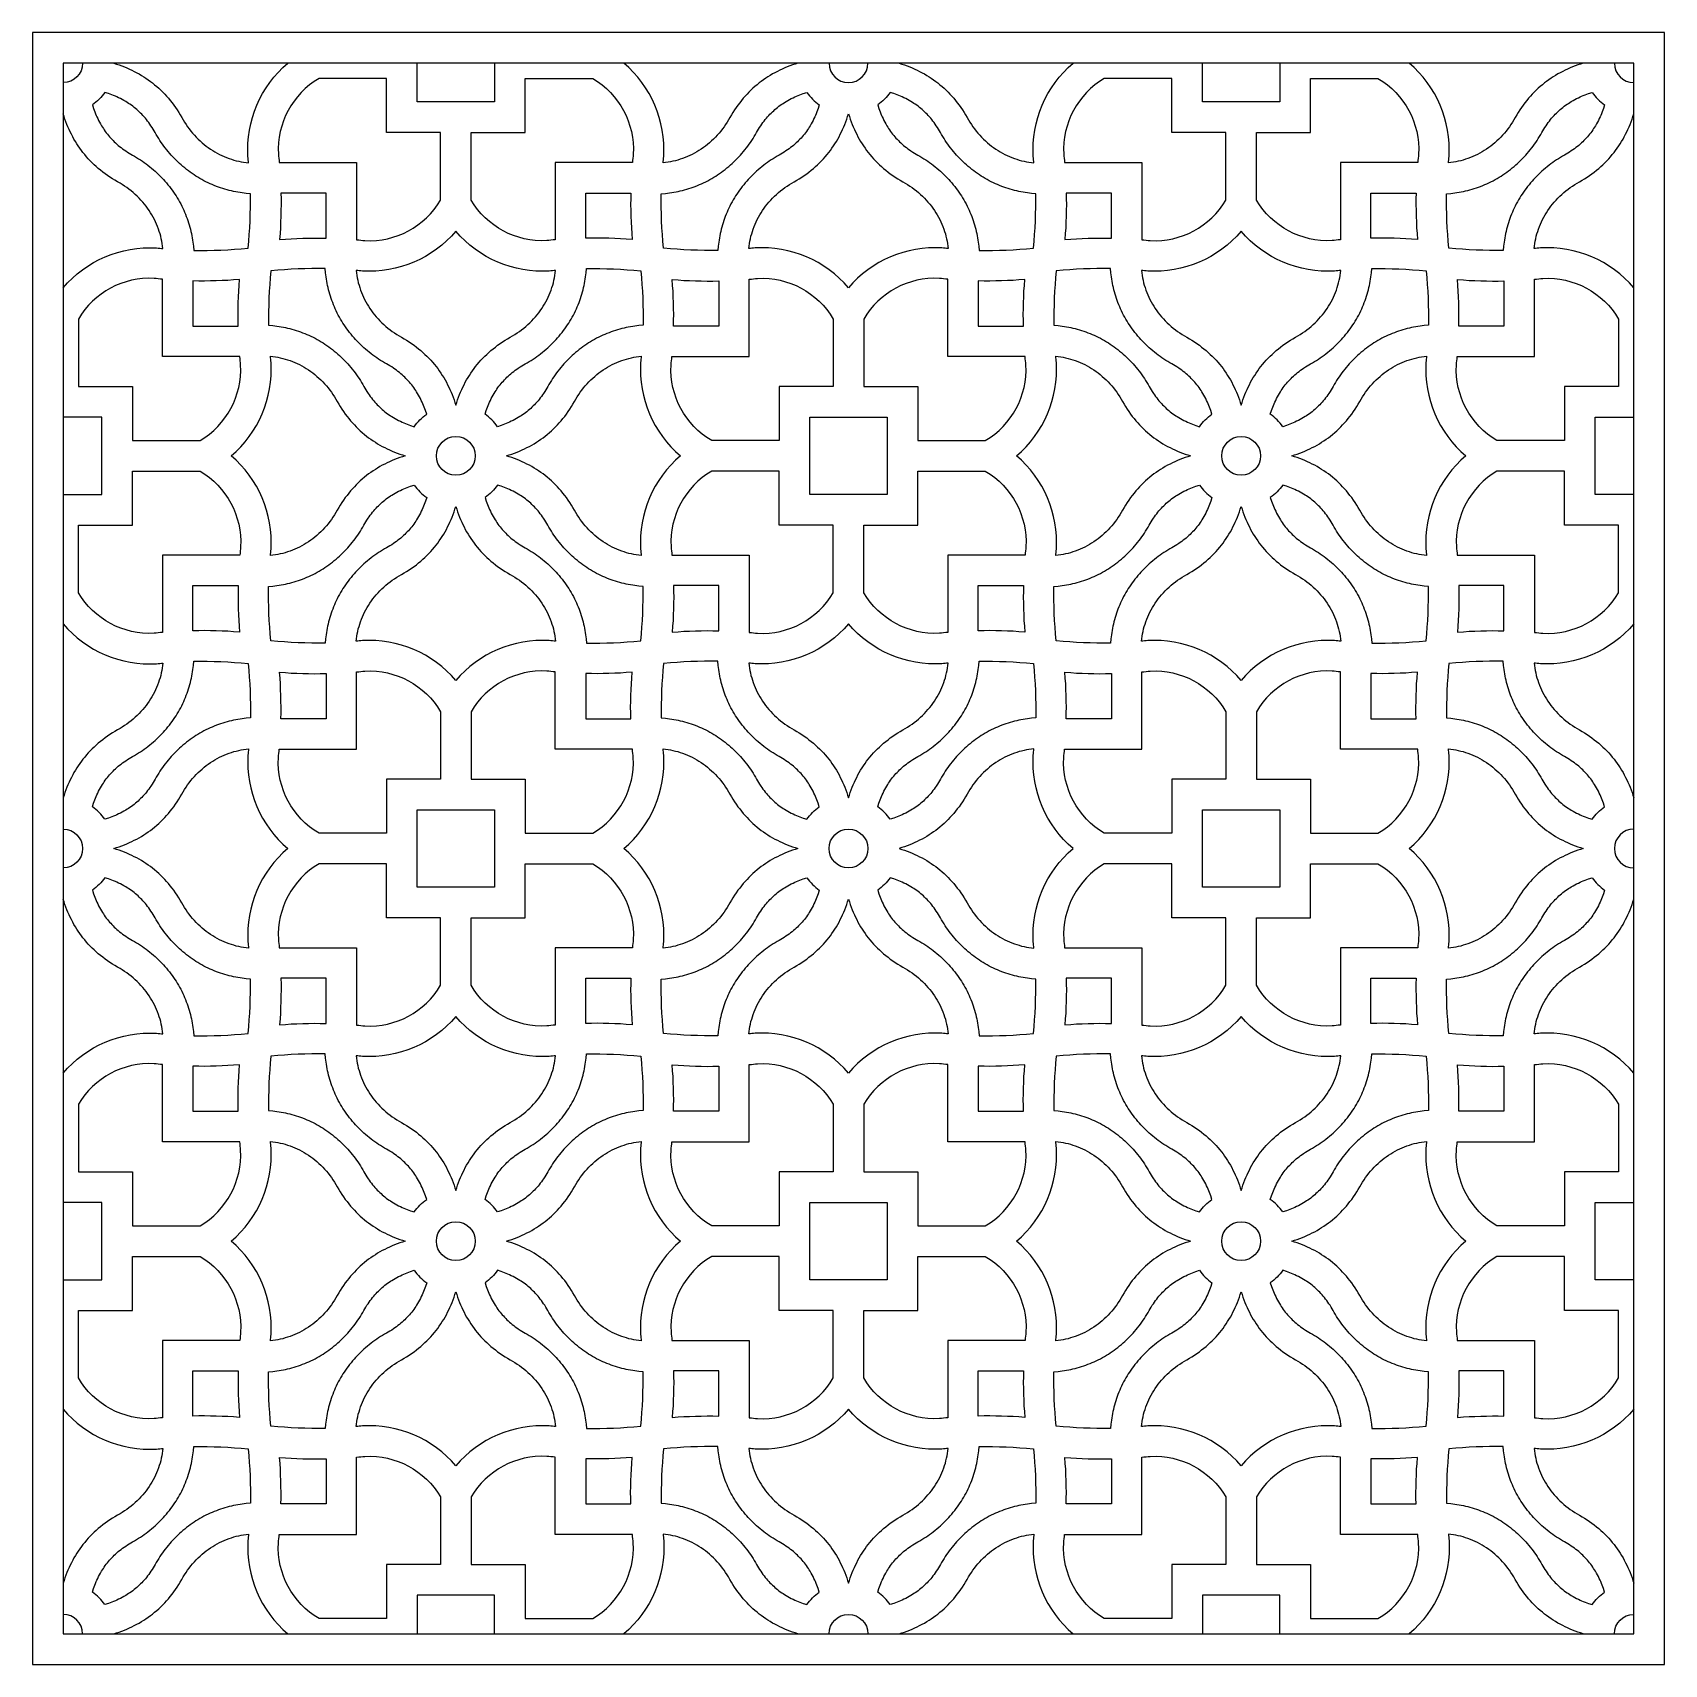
# Model space of a CAD drawing. Extents: x 195 to 842, y 474 to 1122.
import ezdxf

# ---------------------------------------------------------------- set-up
doc = ezdxf.new("R2010")
doc.units = 0
doc.layers.add('LAYER_01', color=7, linetype='CONTINUOUS')

msp = doc.modelspace()

# ---------------------------------------------------------------- linework, layer by layer
at = {"layer": 'LAYER_01'}
for points in [[(194.74, 474.12), (842.23, 474.12), (842.23, 1121.61), (194.74, 1121.61)], [(206.86, 486.24), (830.1, 486.24), (830.1, 1109.48), (206.86, 1109.48)], [(518.48, 938.3), (503.11, 938.3), (503.11, 969.05), (533.86, 969.05), (533.86, 938.3)], [(378.05, 797.86), (378.05, 782.49), (347.3, 782.49), (347.3, 813.24), (378.05, 813.24)], [(689.67, 797.86), (689.67, 782.49), (658.92, 782.49), (658.92, 813.24), (689.67, 813.24)], [(518.48, 626.68), (503.11, 626.68), (503.11, 657.43), (533.86, 657.43), (533.86, 626.68)]]:
    msp.add_lwpolyline(points, close=True, dxfattribs=at)
for points in [[(227.01, 1109.48), (228.06, 1109.14), (229.1, 1108.79), (230.13, 1108.41), (231.15, 1108.01), (232.15, 1107.59), (233.14, 1107.16), (234.12, 1106.7), (235.09, 1106.22), (236.04, 1105.72), (236.98, 1105.2), (237.9, 1104.66), (238.81, 1104.1), (239.71, 1103.52), (240.59, 1102.91), (241.46, 1102.28), (242.32, 1101.63), (243.16, 1100.96), (243.98, 1100.26), (244.79, 1099.54), (245.59, 1098.8), (246.37, 1098.03), (247.14, 1097.23), (247.89, 1096.42), (248.63, 1095.57), (249.35, 1094.7), (250.05, 1093.81), (250.74, 1092.89), (251.41, 1091.94), (252.07, 1090.97), (252.71, 1089.96), (253.33, 1088.93), (253.94, 1087.87), (254.48, 1086.94), (255.04, 1086.02), (255.63, 1085.12), (256.24, 1084.24), (256.88, 1083.37), (257.54, 1082.53), (258.22, 1081.71), (258.93, 1080.9), (259.66, 1080.13), (260.41, 1079.37), (261.18, 1078.64), (261.98, 1077.94), (262.79, 1077.26), (263.61, 1076.61), (264.46, 1075.98), (265.32, 1075.39), (266.2, 1074.82), (267.09, 1074.28), (267.99, 1073.77), (268.91, 1073.29), (269.84, 1072.85), (270.77, 1072.43), (271.72, 1072.04), (272.67, 1071.68), (273.63, 1071.36), (274.59, 1071.06), (275.56, 1070.8), (276.53, 1070.56), (277.51, 1070.35), (278.48, 1070.18), (279.45, 1070.03), (280.43, 1069.91, 0.003722), (280.17, 1072.4, -0.237112), (296.04, 1109.48)], [(498.34, 1109.48), (497.29, 1109.14), (496.25, 1108.79), (495.22, 1108.41), (494.2, 1108.01), (493.19, 1107.59), (492.2, 1107.16), (491.23, 1106.7), (490.26, 1106.22), (489.31, 1105.72), (488.37, 1105.2), (487.45, 1104.66), (486.54, 1104.1), (485.64, 1103.52), (484.76, 1102.91), (483.89, 1102.28), (483.03, 1101.63), (482.19, 1100.96), (481.37, 1100.26), (480.56, 1099.54), (479.76, 1098.8), (478.98, 1098.03), (478.21, 1097.23), (477.46, 1096.42), (476.72, 1095.57), (476, 1094.7), (475.3, 1093.81), (474.61, 1092.89), (473.94, 1091.94), (473.28, 1090.97), (472.64, 1089.96), (472.02, 1088.93), (471.41, 1087.87), (470.87, 1086.94), (470.31, 1086.02), (469.72, 1085.12), (469.11, 1084.24), (468.47, 1083.37), (467.81, 1082.53), (467.12, 1081.71), (466.42, 1080.9), (465.69, 1080.13), (464.94, 1079.37), (464.16, 1078.64), (463.37, 1077.94), (462.56, 1077.26), (461.73, 1076.61), (460.89, 1075.98), (460.03, 1075.39), (459.15, 1074.82), (458.26, 1074.28), (457.35, 1073.77), (456.44, 1073.29), (455.51, 1072.85), (454.58, 1072.43), (453.63, 1072.04), (452.68, 1071.68), (451.72, 1071.36), (450.76, 1071.06), (449.79, 1070.8), (448.82, 1070.56), (447.84, 1070.35), (446.87, 1070.18), (445.89, 1070.03), (444.92, 1069.91, -0.003722), (445.17, 1072.4, 0.237112), (429.31, 1109.48)], [(538.63, 1109.48), (539.68, 1109.14), (540.72, 1108.79), (541.75, 1108.41), (542.77, 1108.01), (543.77, 1107.59), (544.76, 1107.16), (545.74, 1106.7), (546.71, 1106.22), (547.66, 1105.72), (548.6, 1105.2), (549.52, 1104.66), (550.43, 1104.1), (551.33, 1103.52), (552.21, 1102.91), (553.08, 1102.28), (553.94, 1101.63), (554.78, 1100.96), (555.6, 1100.26), (556.41, 1099.54), (557.21, 1098.8), (557.99, 1098.03), (558.76, 1097.23), (559.51, 1096.42), (560.25, 1095.57), (560.97, 1094.7), (561.67, 1093.81), (562.36, 1092.89), (563.03, 1091.94), (563.69, 1090.97), (564.33, 1089.96), (564.95, 1088.93), (565.56, 1087.87), (566.1, 1086.94), (566.66, 1086.02), (567.25, 1085.12), (567.86, 1084.24), (568.5, 1083.37), (569.16, 1082.53), (569.84, 1081.71), (570.55, 1080.9), (571.28, 1080.13), (572.03, 1079.37), (572.8, 1078.64), (573.6, 1077.94), (574.41, 1077.26), (575.24, 1076.61), (576.08, 1075.98), (576.94, 1075.39), (577.82, 1074.82), (578.71, 1074.28), (579.61, 1073.77), (580.53, 1073.29), (581.46, 1072.85), (582.39, 1072.43), (583.34, 1072.04), (584.29, 1071.68), (585.25, 1071.36), (586.21, 1071.06), (587.18, 1070.8), (588.15, 1070.56), (589.13, 1070.35), (590.1, 1070.18), (591.08, 1070.03), (592.05, 1069.91, 0.003722), (591.79, 1072.4, -0.237112), (607.66, 1109.48)], [(809.96, 1109.48), (808.91, 1109.14), (807.87, 1108.79), (806.84, 1108.41), (805.82, 1108.01), (804.82, 1107.59), (803.82, 1107.16), (802.85, 1106.7), (801.88, 1106.22), (800.93, 1105.72), (799.99, 1105.2), (799.07, 1104.66), (798.16, 1104.1), (797.26, 1103.52), (796.38, 1102.91), (795.51, 1102.28), (794.65, 1101.63), (793.81, 1100.96), (792.99, 1100.26), (792.18, 1099.54), (791.38, 1098.8), (790.6, 1098.03), (789.83, 1097.23), (789.08, 1096.42), (788.34, 1095.57), (787.62, 1094.7), (786.92, 1093.81), (786.23, 1092.89), (785.56, 1091.94), (784.9, 1090.97), (784.26, 1089.96), (783.64, 1088.93), (783.03, 1087.87), (782.49, 1086.94), (781.93, 1086.02), (781.34, 1085.12), (780.73, 1084.24), (780.09, 1083.37), (779.43, 1082.53), (778.75, 1081.71), (778.04, 1080.9), (777.31, 1080.13), (776.56, 1079.37), (775.78, 1078.64), (774.99, 1077.94), (774.18, 1077.26), (773.35, 1076.61), (772.51, 1075.98), (771.65, 1075.39), (770.77, 1074.82), (769.88, 1074.28), (768.98, 1073.77), (768.06, 1073.29), (767.13, 1072.85), (766.2, 1072.43), (765.25, 1072.04), (764.3, 1071.68), (763.34, 1071.36), (762.38, 1071.06), (761.41, 1070.8), (760.44, 1070.56), (759.46, 1070.35), (758.49, 1070.18), (757.51, 1070.03), (756.54, 1069.91, -0.003722), (756.8, 1072.4, 0.237112), (740.93, 1109.48)], [(206.86, 1020.31, -0.237112), (243.94, 1036.18, 0.003722), (246.44, 1035.92), (246.32, 1036.89), (246.17, 1037.87), (246, 1038.84), (245.79, 1039.82), (245.55, 1040.79), (245.29, 1041.76), (244.99, 1042.72), (244.66, 1043.68), (244.31, 1044.63), (243.92, 1045.58), (243.5, 1046.51), (243.05, 1047.44), (242.58, 1048.36), (242.07, 1049.26), (241.53, 1050.15), (240.96, 1051.03), (240.37, 1051.89), (239.74, 1052.73), (239.09, 1053.56), (238.41, 1054.37), (237.71, 1055.16), (236.98, 1055.94), (236.22, 1056.69), (235.44, 1057.42), (234.64, 1058.13), (233.82, 1058.81), (232.97, 1059.47), (232.11, 1060.11), (231.23, 1060.72), (230.33, 1061.31), (229.41, 1061.87), (228.47, 1062.41), (227.42, 1063.02), (226.39, 1063.64), (225.38, 1064.28), (224.41, 1064.94), (223.46, 1065.61), (222.54, 1066.3), (221.64, 1067), (220.78, 1067.72), (219.93, 1068.46), (219.11, 1069.21), (218.32, 1069.98), (217.55, 1070.76), (216.81, 1071.56), (216.09, 1072.37), (215.39, 1073.19), (214.72, 1074.03), (214.07, 1074.89), (213.44, 1075.76), (212.83, 1076.64), (212.25, 1077.54), (211.69, 1078.45), (211.15, 1079.37), (210.63, 1080.31), (210.13, 1081.26), (209.65, 1082.23), (209.19, 1083.2), (208.76, 1084.2), (208.34, 1085.2), (207.94, 1086.22), (207.56, 1087.25), (207.2, 1088.29), (206.86, 1089.34)], [(830.1, 1020.31, 0.237112), (793.02, 1036.18, -0.003722), (790.53, 1035.92), (790.65, 1036.89), (790.8, 1037.87), (790.97, 1038.84), (791.18, 1039.82), (791.41, 1040.79), (791.68, 1041.76), (791.98, 1042.72), (792.3, 1043.68), (792.66, 1044.63), (793.05, 1045.58), (793.47, 1046.51), (793.91, 1047.44), (794.39, 1048.36), (794.9, 1049.26), (795.44, 1050.15), (796.01, 1051.03), (796.6, 1051.89), (797.23, 1052.73), (797.88, 1053.56), (798.56, 1054.37), (799.26, 1055.16), (799.99, 1055.94), (800.75, 1056.69), (801.52, 1057.42), (802.33, 1058.13), (803.15, 1058.81), (803.99, 1059.47), (804.86, 1060.11), (805.74, 1060.72), (806.64, 1061.31), (807.56, 1061.87), (808.49, 1062.41), (809.55, 1063.02), (810.58, 1063.64), (811.59, 1064.28), (812.56, 1064.94), (813.51, 1065.61), (814.43, 1066.3), (815.32, 1067), (816.19, 1067.72), (817.04, 1068.46), (817.85, 1069.21), (818.65, 1069.98), (819.42, 1070.76), (820.16, 1071.56), (820.88, 1072.37), (821.58, 1073.19), (822.25, 1074.03), (822.9, 1074.89), (823.53, 1075.76), (824.14, 1076.64), (824.72, 1077.54), (825.28, 1078.45), (825.82, 1079.37), (826.34, 1080.31), (826.84, 1081.26), (827.32, 1082.23), (827.78, 1083.2), (828.21, 1084.2), (828.63, 1085.2), (829.03, 1086.22), (829.41, 1087.25), (829.76, 1088.29), (830.1, 1089.34)], [(206.86, 887.04, 0.237112), (243.94, 871.17, -0.003722), (246.44, 871.43), (246.32, 870.46), (246.17, 869.48), (246, 868.51), (245.79, 867.53), (245.55, 866.56), (245.29, 865.59), (244.99, 864.63), (244.66, 863.67), (244.31, 862.72), (243.92, 861.77), (243.5, 860.84), (243.05, 859.91), (242.58, 858.99), (242.07, 858.09), (241.53, 857.2), (240.96, 856.32), (240.37, 855.46), (239.74, 854.62), (239.09, 853.79), (238.41, 852.98), (237.71, 852.18), (236.98, 851.41), (236.22, 850.66), (235.44, 849.93), (234.64, 849.22), (233.82, 848.54), (232.97, 847.88), (232.11, 847.24), (231.23, 846.63), (230.33, 846.04), (229.41, 845.48), (228.47, 844.94), (227.42, 844.33), (226.39, 843.71), (225.38, 843.07), (224.41, 842.41), (223.46, 841.74), (222.54, 841.05), (221.64, 840.35), (220.78, 839.63), (219.93, 838.89), (219.11, 838.14), (218.32, 837.37), (217.55, 836.59), (216.81, 835.79), (216.09, 834.98), (215.39, 834.16), (214.72, 833.32), (214.07, 832.46), (213.44, 831.59), (212.83, 830.71), (212.25, 829.81), (211.69, 828.9), (211.15, 827.98), (210.63, 827.04), (210.13, 826.09), (209.65, 825.12), (209.19, 824.14), (208.76, 823.15), (208.34, 822.15), (207.94, 821.13), (207.56, 820.1), (207.2, 819.06), (206.86, 818.01)], [(830.1, 887.04, -0.237112), (793.02, 871.17, 0.003722), (790.53, 871.43), (790.65, 870.46), (790.8, 869.48), (790.97, 868.51), (791.18, 867.53), (791.41, 866.56), (791.68, 865.59), (791.98, 864.63), (792.3, 863.67), (792.66, 862.72), (793.05, 861.77), (793.47, 860.84), (793.91, 859.91), (794.39, 858.99), (794.9, 858.09), (795.44, 857.2), (796.01, 856.32), (796.6, 855.46), (797.23, 854.62), (797.88, 853.79), (798.56, 852.98), (799.26, 852.18), (799.99, 851.41), (800.75, 850.66), (801.52, 849.93), (802.33, 849.22), (803.15, 848.54), (803.99, 847.88), (804.86, 847.24), (805.74, 846.63), (806.64, 846.04), (807.56, 845.48), (808.49, 844.94), (809.55, 844.33), (810.58, 843.71), (811.59, 843.07), (812.56, 842.41), (813.51, 841.74), (814.43, 841.05), (815.32, 840.35), (816.19, 839.63), (817.04, 838.89), (817.85, 838.14), (818.65, 837.37), (819.42, 836.59), (820.16, 835.79), (820.88, 834.98), (821.58, 834.16), (822.25, 833.32), (822.9, 832.46), (823.53, 831.59), (824.14, 830.71), (824.72, 829.81), (825.28, 828.9), (825.82, 827.98), (826.34, 827.04), (826.84, 826.09), (827.32, 825.12), (827.78, 824.14), (828.21, 823.15), (828.63, 822.15), (829.03, 821.13), (829.41, 820.1), (829.76, 819.06), (830.1, 818.01)], [(206.86, 708.69, -0.237112), (243.94, 724.56, 0.003722), (246.44, 724.3), (246.32, 725.27), (246.17, 726.25), (246, 727.22), (245.79, 728.2), (245.55, 729.17), (245.29, 730.14), (244.99, 731.1), (244.66, 732.06), (244.31, 733.01), (243.92, 733.96), (243.5, 734.89), (243.05, 735.82), (242.58, 736.73), (242.07, 737.64), (241.53, 738.53), (240.96, 739.41), (240.37, 740.27), (239.74, 741.11), (239.09, 741.94), (238.41, 742.75), (237.71, 743.54), (236.98, 744.32), (236.22, 745.07), (235.44, 745.8), (234.64, 746.5), (233.82, 747.19), (232.97, 747.85), (232.11, 748.49), (231.23, 749.1), (230.33, 749.69), (229.41, 750.25), (228.47, 750.79), (227.42, 751.4), (226.39, 752.02), (225.38, 752.66), (224.41, 753.32), (223.46, 753.99), (222.54, 754.68), (221.64, 755.38), (220.78, 756.1), (219.93, 756.84), (219.11, 757.59), (218.32, 758.36), (217.55, 759.14), (216.81, 759.94), (216.09, 760.75), (215.39, 761.57), (214.72, 762.41), (214.07, 763.27), (213.44, 764.14), (212.83, 765.02), (212.25, 765.92), (211.69, 766.83), (211.15, 767.75), (210.63, 768.69), (210.13, 769.64), (209.65, 770.61), (209.19, 771.58), (208.76, 772.57), (208.34, 773.58), (207.94, 774.6), (207.56, 775.63), (207.2, 776.67), (206.86, 777.72)], [(830.1, 708.69, 0.237112), (793.02, 724.56, -0.003722), (790.53, 724.3), (790.65, 725.27), (790.8, 726.25), (790.97, 727.22), (791.18, 728.2), (791.41, 729.17), (791.68, 730.14), (791.98, 731.1), (792.3, 732.06), (792.66, 733.01), (793.05, 733.96), (793.47, 734.89), (793.91, 735.82), (794.39, 736.73), (794.9, 737.64), (795.44, 738.53), (796.01, 739.41), (796.6, 740.27), (797.23, 741.11), (797.88, 741.94), (798.56, 742.75), (799.26, 743.54), (799.99, 744.32), (800.75, 745.07), (801.52, 745.8), (802.33, 746.5), (803.15, 747.19), (803.99, 747.85), (804.86, 748.49), (805.74, 749.1), (806.64, 749.69), (807.56, 750.25), (808.49, 750.79), (809.55, 751.4), (810.58, 752.02), (811.59, 752.66), (812.56, 753.32), (813.51, 753.99), (814.43, 754.68), (815.32, 755.38), (816.19, 756.1), (817.04, 756.84), (817.85, 757.59), (818.65, 758.36), (819.42, 759.14), (820.16, 759.94), (820.88, 760.75), (821.58, 761.57), (822.25, 762.41), (822.9, 763.27), (823.53, 764.14), (824.14, 765.02), (824.72, 765.92), (825.28, 766.83), (825.82, 767.75), (826.34, 768.69), (826.84, 769.64), (827.32, 770.61), (827.78, 771.58), (828.21, 772.57), (828.63, 773.58), (829.03, 774.6), (829.41, 775.63), (829.76, 776.67), (830.1, 777.72)], [(206.86, 575.42, 0.237112), (243.94, 559.55, -0.003722), (246.44, 559.81), (246.32, 558.83), (246.17, 557.86), (246, 556.89), (245.79, 555.91), (245.55, 554.94), (245.29, 553.97), (244.99, 553.01), (244.66, 552.05), (244.31, 551.1), (243.92, 550.15), (243.5, 549.22), (243.05, 548.29), (242.58, 547.37), (242.07, 546.47), (241.53, 545.58), (240.96, 544.7), (240.37, 543.84), (239.74, 542.99), (239.09, 542.17), (238.41, 541.36), (237.71, 540.56), (236.98, 539.79), (236.22, 539.04), (235.44, 538.31), (234.64, 537.6), (233.82, 536.92), (232.97, 536.26), (232.11, 535.62), (231.23, 535.01), (230.33, 534.42), (229.41, 533.86), (228.47, 533.32), (227.42, 532.71), (226.39, 532.09), (225.38, 531.45), (224.41, 530.79), (223.46, 530.12), (222.54, 529.43), (221.64, 528.73), (220.78, 528.01), (219.93, 527.27), (219.11, 526.52), (218.32, 525.75), (217.55, 524.97), (216.81, 524.17), (216.09, 523.36), (215.39, 522.54), (214.72, 521.7), (214.07, 520.84), (213.44, 519.97), (212.83, 519.09), (212.25, 518.19), (211.69, 517.28), (211.15, 516.36), (210.63, 515.42), (210.13, 514.47), (209.65, 513.5), (209.19, 512.52), (208.76, 511.53), (208.34, 510.53), (207.94, 509.51), (207.56, 508.48), (207.2, 507.44), (206.86, 506.39)], [(830.1, 575.42, -0.237112), (793.02, 559.55, 0.003722), (790.53, 559.81), (790.65, 558.83), (790.8, 557.86), (790.97, 556.89), (791.18, 555.91), (791.41, 554.94), (791.68, 553.97), (791.98, 553.01), (792.3, 552.05), (792.66, 551.1), (793.05, 550.15), (793.47, 549.22), (793.91, 548.29), (794.39, 547.37), (794.9, 546.47), (795.44, 545.58), (796.01, 544.7), (796.6, 543.84), (797.23, 542.99), (797.88, 542.17), (798.56, 541.36), (799.26, 540.56), (799.99, 539.79), (800.75, 539.04), (801.52, 538.31), (802.33, 537.6), (803.15, 536.92), (803.99, 536.26), (804.86, 535.62), (805.74, 535.01), (806.64, 534.42), (807.56, 533.86), (808.49, 533.32), (809.55, 532.71), (810.58, 532.09), (811.59, 531.45), (812.56, 530.79), (813.51, 530.12), (814.43, 529.43), (815.32, 528.73), (816.19, 528.01), (817.04, 527.27), (817.85, 526.52), (818.65, 525.75), (819.42, 524.97), (820.16, 524.17), (820.88, 523.36), (821.58, 522.54), (822.25, 521.7), (822.9, 520.84), (823.53, 519.97), (824.14, 519.09), (824.72, 518.19), (825.28, 517.28), (825.82, 516.36), (826.34, 515.42), (826.84, 514.47), (827.32, 513.5), (827.78, 512.52), (828.21, 511.53), (828.63, 510.53), (829.03, 509.51), (829.41, 508.48), (829.76, 507.44), (830.1, 506.39)], [(227.01, 486.24), (228.06, 486.58), (229.1, 486.94), (230.13, 487.32), (231.15, 487.72), (232.15, 488.14), (233.14, 488.57), (234.12, 489.03), (235.09, 489.51), (236.04, 490.01), (236.98, 490.53), (237.9, 491.07), (238.81, 491.63), (239.71, 492.21), (240.59, 492.82), (241.46, 493.45), (242.32, 494.1), (243.16, 494.77), (243.98, 495.47), (244.79, 496.19), (245.59, 496.93), (246.37, 497.7), (247.14, 498.49), (247.89, 499.31), (248.63, 500.16), (249.35, 501.02), (250.05, 501.92), (250.74, 502.84), (251.41, 503.79), (252.07, 504.76), (252.71, 505.77), (253.33, 506.8), (253.94, 507.85), (254.48, 508.79), (255.04, 509.71), (255.63, 510.61), (256.24, 511.49), (256.88, 512.35), (257.54, 513.2), (258.22, 514.02), (258.93, 514.82), (259.66, 515.6), (260.41, 516.36), (261.18, 517.09), (261.98, 517.79), (262.79, 518.47), (263.61, 519.12), (264.46, 519.75), (265.32, 520.34), (266.2, 520.91), (267.09, 521.45), (267.99, 521.96), (268.91, 522.43), (269.84, 522.88), (270.77, 523.3), (271.72, 523.69), (272.67, 524.05), (273.63, 524.37), (274.59, 524.67), (275.56, 524.93), (276.53, 525.17), (277.51, 525.38), (278.48, 525.55), (279.45, 525.7), (280.43, 525.82, -0.003722), (280.17, 523.32, 0.237112), (296.04, 486.24)], [(498.34, 486.24), (497.29, 486.58), (496.25, 486.94), (495.22, 487.32), (494.2, 487.72), (493.19, 488.14), (492.2, 488.57), (491.23, 489.03), (490.26, 489.51), (489.31, 490.01), (488.37, 490.53), (487.45, 491.07), (486.54, 491.63), (485.64, 492.21), (484.76, 492.82), (483.89, 493.45), (483.03, 494.1), (482.19, 494.77), (481.37, 495.47), (480.56, 496.19), (479.76, 496.93), (478.98, 497.7), (478.21, 498.49), (477.46, 499.31), (476.72, 500.16), (476, 501.02), (475.3, 501.92), (474.61, 502.84), (473.94, 503.79), (473.28, 504.76), (472.64, 505.77), (472.02, 506.8), (471.41, 507.85), (470.87, 508.79), (470.31, 509.71), (469.72, 510.61), (469.11, 511.49), (468.47, 512.35), (467.81, 513.2), (467.12, 514.02), (466.42, 514.82), (465.69, 515.6), (464.94, 516.36), (464.16, 517.09), (463.37, 517.79), (462.56, 518.47), (461.73, 519.12), (460.89, 519.75), (460.03, 520.34), (459.15, 520.91), (458.26, 521.45), (457.35, 521.96), (456.44, 522.43), (455.51, 522.88), (454.58, 523.3), (453.63, 523.69), (452.68, 524.05), (451.72, 524.37), (450.76, 524.67), (449.79, 524.93), (448.82, 525.17), (447.84, 525.38), (446.87, 525.55), (445.89, 525.7), (444.92, 525.82, 0.003722), (445.17, 523.32, -0.237112), (429.31, 486.24)], [(538.63, 486.24), (539.68, 486.58), (540.72, 486.94), (541.75, 487.32), (542.77, 487.72), (543.77, 488.14), (544.76, 488.57), (545.74, 489.03), (546.71, 489.51), (547.66, 490.01), (548.6, 490.53), (549.52, 491.07), (550.43, 491.63), (551.33, 492.21), (552.21, 492.82), (553.08, 493.45), (553.94, 494.1), (554.78, 494.77), (555.6, 495.47), (556.41, 496.19), (557.21, 496.93), (557.99, 497.7), (558.76, 498.49), (559.51, 499.31), (560.25, 500.16), (560.97, 501.02), (561.67, 501.92), (562.36, 502.84), (563.03, 503.79), (563.69, 504.76), (564.33, 505.77), (564.95, 506.8), (565.56, 507.85), (566.1, 508.79), (566.66, 509.71), (567.25, 510.61), (567.86, 511.49), (568.5, 512.35), (569.16, 513.2), (569.84, 514.02), (570.55, 514.82), (571.28, 515.6), (572.03, 516.36), (572.8, 517.09), (573.6, 517.79), (574.41, 518.47), (575.24, 519.12), (576.08, 519.75), (576.94, 520.34), (577.82, 520.91), (578.71, 521.45), (579.61, 521.96), (580.53, 522.43), (581.46, 522.88), (582.39, 523.3), (583.34, 523.69), (584.29, 524.05), (585.25, 524.37), (586.21, 524.67), (587.18, 524.93), (588.15, 525.17), (589.13, 525.38), (590.1, 525.55), (591.08, 525.7), (592.05, 525.82, -0.003722), (591.79, 523.32, 0.237112), (607.66, 486.24)], [(809.96, 486.24), (808.91, 486.58), (807.87, 486.94), (806.84, 487.32), (805.82, 487.72), (804.82, 488.14), (803.82, 488.57), (802.85, 489.03), (801.88, 489.51), (800.93, 490.01), (799.99, 490.53), (799.07, 491.07), (798.16, 491.63), (797.26, 492.21), (796.38, 492.82), (795.51, 493.45), (794.65, 494.1), (793.81, 494.77), (792.99, 495.47), (792.18, 496.19), (791.38, 496.93), (790.6, 497.7), (789.83, 498.49), (789.08, 499.31), (788.34, 500.16), (787.62, 501.02), (786.92, 501.92), (786.23, 502.84), (785.56, 503.79), (784.9, 504.76), (784.26, 505.77), (783.64, 506.8), (783.03, 507.85), (782.49, 508.79), (781.93, 509.71), (781.34, 510.61), (780.73, 511.49), (780.09, 512.35), (779.43, 513.2), (778.75, 514.02), (778.04, 514.82), (777.31, 515.6), (776.56, 516.36), (775.78, 517.09), (774.99, 517.79), (774.18, 518.47), (773.35, 519.12), (772.51, 519.75), (771.65, 520.34), (770.77, 520.91), (769.88, 521.45), (768.98, 521.96), (768.06, 522.43), (767.13, 522.88), (766.2, 523.3), (765.25, 523.69), (764.3, 524.05), (763.34, 524.37), (762.38, 524.67), (761.41, 524.93), (760.44, 525.17), (759.46, 525.38), (758.49, 525.55), (757.51, 525.7), (756.54, 525.82, 0.003722), (756.8, 523.32, -0.237112), (740.93, 486.24)]]:
    msp.add_lwpolyline(points, format="xyb", dxfattribs=at)
for points in [[(378.05, 1109.48), (378.05, 1094.11), (347.3, 1094.11), (347.3, 1109.48)], [(689.67, 1109.48), (689.67, 1094.11), (658.92, 1094.11), (658.92, 1109.48)], [(206.86, 938.3), (222.24, 938.3), (222.24, 969.05), (206.86, 969.05)], [(830.1, 938.3), (814.73, 938.3), (814.73, 969.05), (830.1, 969.05)], [(206.86, 626.68), (222.24, 626.68), (222.24, 657.43), (206.86, 657.43)], [(830.1, 626.68), (814.73, 626.68), (814.73, 657.43), (830.1, 657.43)], [(378.05, 486.24), (378.05, 501.62), (347.3, 501.62), (347.3, 486.24)], [(689.67, 486.24), (689.67, 501.62), (658.92, 501.62), (658.92, 486.24)]]:
    msp.add_lwpolyline(points, dxfattribs=at)
for points in [[(335.17, 1103.42), (308.38, 1103.42, 0.280109), (292.26, 1073.41, -0.004613), (292.59, 1070.1), (323.29, 1070.1), (323.29, 1039.4, -0.004613), (326.6, 1039.07, 0.280109), (356.61, 1055.19), (356.61, 1081.99), (335.17, 1081.99)], [(390.17, 1103.42), (416.97, 1103.42, -0.280109), (433.09, 1073.41, 0.004613), (432.76, 1070.1), (402.06, 1070.1), (402.06, 1039.4, 0.004613), (398.75, 1039.07, -0.280109), (368.74, 1055.19), (368.74, 1081.99), (390.17, 1081.99)], [(646.8, 1103.42), (620, 1103.42, 0.280109), (603.88, 1073.41, -0.004613), (604.21, 1070.1), (634.91, 1070.1), (634.91, 1039.4, -0.004613), (638.22, 1039.07, 0.280109), (668.23, 1055.19), (668.23, 1081.99), (646.8, 1081.99)], [(701.79, 1103.42), (728.59, 1103.42, -0.280109), (744.71, 1073.41, 0.004613), (744.38, 1070.1), (713.68, 1070.1), (713.68, 1039.4, 0.004613), (710.37, 1039.07, -0.280109), (680.36, 1055.19), (680.36, 1081.99), (701.79, 1081.99)], [(234.38, 1073), (235.17, 1072.54), (235.96, 1072.08), (236.74, 1071.59), (237.52, 1071.1), (238.28, 1070.59), (239.03, 1070.06), (239.78, 1069.52), (240.51, 1068.97), (241.24, 1068.4), (241.95, 1067.82), (242.66, 1067.22), (243.35, 1066.61), (244.04, 1065.98), (244.71, 1065.35), (245.36, 1064.7), (246.01, 1064.04), (246.64, 1063.36), (247.26, 1062.67), (247.86, 1061.97), (248.45, 1061.26), (249.03, 1060.54), (249.59, 1059.81), (250.13, 1059.07), (250.67, 1058.32), (251.18, 1057.56), (251.67, 1056.79), (252.15, 1056.01), (252.62, 1055.23), (253.07, 1054.43), (253.5, 1053.63), (253.92, 1052.81), (254.32, 1051.99), (254.7, 1051.18), (255.06, 1050.36), (255.41, 1049.53), (255.73, 1048.69), (256.05, 1047.85), (256.34, 1047), (256.62, 1046.15), (256.88, 1045.29), (257.12, 1044.45), (257.35, 1043.6), (257.55, 1042.75), (257.74, 1041.9), (257.92, 1041.04), (258.08, 1040.18), (258.22, 1039.32), (258.34, 1038.45), (258.44, 1037.64), (258.53, 1036.83), (258.66, 1035.21, 0.032077), (280.23, 1036.12, 0.032077), (281.14, 1057.69), (279.52, 1057.82), (278.71, 1057.91), (277.9, 1058.01), (277.03, 1058.13), (276.17, 1058.27), (275.31, 1058.43), (274.45, 1058.61), (273.6, 1058.8), (272.75, 1059), (271.9, 1059.23), (271.06, 1059.46), (270.2, 1059.73), (269.35, 1060.01), (268.5, 1060.3), (267.66, 1060.61), (266.82, 1060.94), (265.99, 1061.29), (265.17, 1061.65), (264.36, 1062.03), (263.53, 1062.43), (262.72, 1062.85), (261.92, 1063.28), (261.12, 1063.73), (260.33, 1064.19), (259.56, 1064.68), (258.79, 1065.17), (258.03, 1065.68), (257.28, 1066.21), (256.54, 1066.76), (255.81, 1067.32), (255.08, 1067.9), (254.37, 1068.49), (253.67, 1069.09), (252.99, 1069.71), (252.31, 1070.34), (251.65, 1070.99), (251, 1071.64), (250.36, 1072.31), (249.74, 1072.99), (249.13, 1073.69), (248.53, 1074.39), (247.95, 1075.11), (247.38, 1075.84), (246.83, 1076.57), (246.29, 1077.32), (245.76, 1078.07), (245.25, 1078.83), (244.76, 1079.6), (244.27, 1080.38), (243.8, 1081.17), (243.35, 1081.97), (242.96, 1082.66), (242.55, 1083.35), (242.12, 1084.02), (241.69, 1084.69), (241.26, 1085.3), (240.83, 1085.9), (240.38, 1086.5), (239.92, 1087.08), (239.47, 1087.63), (239, 1088.17), (238.53, 1088.69), (238.04, 1089.21), (237.56, 1089.7), (237.07, 1090.17), (236.56, 1090.64), (236.05, 1091.09), (235.53, 1091.53), (235.01, 1091.96), (234.47, 1092.37), (233.93, 1092.77), (233.37, 1093.17), (232.81, 1093.55), (232.24, 1093.91), (231.66, 1094.27), (230.97, 1094.67), (230.28, 1095.05), (229.58, 1095.42), (228.86, 1095.78), (228.21, 1096.08), (227.56, 1096.37), (226.89, 1096.65), (226.23, 1096.92), (225.53, 1097.19), (224.82, 1097.44), (223.4, 1097.91, -0.087587), (218.44, 1092.95), (218.91, 1091.53), (219.16, 1090.82), (219.43, 1090.12), (219.7, 1089.45), (219.98, 1088.79), (220.27, 1088.14), (220.57, 1087.48), (220.93, 1086.77), (221.29, 1086.07), (221.68, 1085.38), (222.08, 1084.69), (222.43, 1084.11), (222.8, 1083.54), (223.18, 1082.98), (223.57, 1082.42), (223.98, 1081.88), (224.39, 1081.34), (224.82, 1080.82), (225.25, 1080.3), (225.71, 1079.79), (226.18, 1079.28), (226.65, 1078.79), (227.14, 1078.31), (227.66, 1077.82), (228.18, 1077.35), (228.72, 1076.88), (229.26, 1076.43), (229.85, 1075.97), (230.44, 1075.52), (231.05, 1075.08), (231.66, 1074.66), (232.33, 1074.22), (233, 1073.8), (233.68, 1073.39)], [(490.97, 1073), (490.17, 1072.54), (489.38, 1072.08), (488.6, 1071.59), (487.83, 1071.1), (487.07, 1070.59), (486.32, 1070.06), (485.57, 1069.52), (484.84, 1068.97), (484.11, 1068.4), (483.39, 1067.82), (482.69, 1067.22), (481.99, 1066.61), (481.31, 1065.98), (480.64, 1065.35), (479.98, 1064.7), (479.34, 1064.04), (478.71, 1063.36), (478.09, 1062.67), (477.49, 1061.97), (476.89, 1061.26), (476.32, 1060.54), (475.76, 1059.81), (475.21, 1059.07), (474.68, 1058.32), (474.17, 1057.56), (473.67, 1056.79), (473.19, 1056.01), (472.73, 1055.23), (472.28, 1054.43), (471.85, 1053.63), (471.43, 1052.81), (471.03, 1051.99), (470.65, 1051.18), (470.29, 1050.36), (469.94, 1049.53), (469.61, 1048.69), (469.3, 1047.85), (469.01, 1047), (468.73, 1046.15), (468.46, 1045.29), (468.22, 1044.45), (468, 1043.6), (467.8, 1042.75), (467.6, 1041.9), (467.43, 1041.04), (467.27, 1040.18), (467.13, 1039.32), (467.01, 1038.45), (466.9, 1037.64), (466.82, 1036.83), (466.68, 1035.21, -0.032077), (445.12, 1036.12, -0.032077), (444.21, 1057.69), (445.83, 1057.82), (446.64, 1057.91), (447.45, 1058.01), (448.32, 1058.13), (449.18, 1058.27), (450.04, 1058.43), (450.9, 1058.61), (451.75, 1058.8), (452.6, 1059), (453.45, 1059.23), (454.29, 1059.46), (455.15, 1059.73), (456, 1060.01), (456.85, 1060.3), (457.69, 1060.61), (458.53, 1060.94), (459.36, 1061.29), (460.18, 1061.65), (460.99, 1062.03), (461.81, 1062.43), (462.63, 1062.85), (463.43, 1063.28), (464.23, 1063.73), (465.01, 1064.19), (465.79, 1064.68), (466.56, 1065.17), (467.32, 1065.68), (468.07, 1066.21), (468.81, 1066.76), (469.54, 1067.32), (470.26, 1067.9), (470.97, 1068.49), (471.67, 1069.09), (472.36, 1069.71), (473.04, 1070.34), (473.7, 1070.99), (474.35, 1071.64), (474.98, 1072.31), (475.61, 1072.99), (476.22, 1073.69), (476.82, 1074.39), (477.4, 1075.11), (477.97, 1075.84), (478.52, 1076.57), (479.06, 1077.32), (479.59, 1078.07), (480.1, 1078.83), (480.59, 1079.6), (481.08, 1080.38), (481.54, 1081.17), (482, 1081.97), (482.39, 1082.66), (482.8, 1083.35), (483.22, 1084.02), (483.66, 1084.69), (484.08, 1085.3), (484.52, 1085.9), (484.97, 1086.5), (485.43, 1087.08), (485.88, 1087.63), (486.35, 1088.17), (486.82, 1088.69), (487.31, 1089.21), (487.79, 1089.7), (488.28, 1090.17), (488.79, 1090.64), (489.3, 1091.09), (489.82, 1091.53), (490.34, 1091.96), (490.88, 1092.37), (491.42, 1092.77), (491.98, 1093.17), (492.54, 1093.55), (493.11, 1093.91), (493.69, 1094.27), (494.38, 1094.67), (495.07, 1095.05), (495.77, 1095.42), (496.48, 1095.78), (497.13, 1096.08), (497.79, 1096.37), (498.45, 1096.65), (499.12, 1096.92), (499.82, 1097.19), (500.53, 1097.44), (501.95, 1097.91, 0.087587), (506.91, 1092.95), (506.44, 1091.53), (506.19, 1090.82), (505.92, 1090.12), (505.65, 1089.45), (505.37, 1088.79), (505.08, 1088.14), (504.77, 1087.48), (504.42, 1086.77), (504.05, 1086.07), (503.67, 1085.38), (503.27, 1084.69), (502.91, 1084.11), (502.55, 1083.54), (502.17, 1082.98), (501.77, 1082.42), (501.37, 1081.88), (500.96, 1081.34), (500.53, 1080.82), (500.09, 1080.3), (499.64, 1079.79), (499.17, 1079.28), (498.7, 1078.79), (498.21, 1078.31), (497.69, 1077.82), (497.17, 1077.35), (496.63, 1076.88), (496.08, 1076.43), (495.5, 1075.97), (494.9, 1075.52), (494.3, 1075.08), (493.68, 1074.66), (493.02, 1074.22), (492.35, 1073.8), (491.66, 1073.39)], [(546, 1073), (546.79, 1072.54), (547.58, 1072.08), (548.37, 1071.59), (549.14, 1071.1), (549.9, 1070.59), (550.65, 1070.06), (551.4, 1069.52), (552.13, 1068.97), (552.86, 1068.4), (553.57, 1067.82), (554.28, 1067.22), (554.97, 1066.61), (555.66, 1065.98), (556.33, 1065.35), (556.98, 1064.7), (557.63, 1064.04), (558.26, 1063.36), (558.88, 1062.67), (559.48, 1061.97), (560.07, 1061.26), (560.65, 1060.54), (561.21, 1059.81), (561.76, 1059.07), (562.29, 1058.32), (562.8, 1057.56), (563.29, 1056.79), (563.77, 1056.01), (564.24, 1055.23), (564.69, 1054.43), (565.12, 1053.63), (565.54, 1052.81), (565.94, 1051.99), (566.32, 1051.18), (566.68, 1050.36), (567.03, 1049.53), (567.36, 1048.69), (567.67, 1047.85), (567.96, 1047), (568.24, 1046.15), (568.5, 1045.29), (568.74, 1044.45), (568.97, 1043.6), (569.17, 1042.75), (569.36, 1041.9), (569.54, 1041.04), (569.7, 1040.18), (569.84, 1039.32), (569.96, 1038.45), (570.06, 1037.64), (570.15, 1036.83), (570.28, 1035.21, 0.032077), (591.85, 1036.12, 0.032077), (592.76, 1057.69), (591.14, 1057.82), (590.33, 1057.91), (589.52, 1058.01), (588.65, 1058.13), (587.79, 1058.27), (586.93, 1058.43), (586.07, 1058.61), (585.22, 1058.8), (584.37, 1059), (583.52, 1059.23), (582.68, 1059.46), (581.82, 1059.73), (580.97, 1060.01), (580.12, 1060.3), (579.28, 1060.61), (578.44, 1060.94), (577.61, 1061.29), (576.79, 1061.65), (575.98, 1062.03), (575.16, 1062.43), (574.34, 1062.85), (573.54, 1063.28), (572.74, 1063.73), (571.96, 1064.19), (571.18, 1064.68), (570.41, 1065.17), (569.65, 1065.68), (568.9, 1066.21), (568.16, 1066.76), (567.43, 1067.32), (566.71, 1067.9), (565.99, 1068.49), (565.3, 1069.09), (564.61, 1069.71), (563.93, 1070.34), (563.27, 1070.99), (562.62, 1071.64), (561.98, 1072.31), (561.36, 1072.99), (560.75, 1073.69), (560.15, 1074.39), (559.57, 1075.11), (559, 1075.84), (558.45, 1076.57), (557.91, 1077.32), (557.38, 1078.07), (556.87, 1078.83), (556.38, 1079.6), (555.89, 1080.38), (555.42, 1081.17), (554.97, 1081.97), (554.58, 1082.66), (554.17, 1083.35), (553.75, 1084.02), (553.31, 1084.69), (552.89, 1085.3), (552.45, 1085.9), (552, 1086.5), (551.54, 1087.08), (551.09, 1087.63), (550.62, 1088.17), (550.15, 1088.69), (549.66, 1089.21), (549.18, 1089.7), (548.69, 1090.17), (548.18, 1090.64), (547.67, 1091.09), (547.15, 1091.53), (546.63, 1091.96), (546.09, 1092.37), (545.55, 1092.77), (544.99, 1093.17), (544.43, 1093.55), (543.86, 1093.91), (543.28, 1094.27), (542.59, 1094.67), (541.9, 1095.05), (541.2, 1095.42), (540.48, 1095.78), (539.83, 1096.08), (539.18, 1096.37), (538.51, 1096.65), (537.85, 1096.92), (537.15, 1097.19), (536.44, 1097.44), (535.02, 1097.91, -0.087587), (530.06, 1092.95), (530.53, 1091.53), (530.78, 1090.82), (531.05, 1090.12), (531.32, 1089.45), (531.6, 1088.79), (531.89, 1088.14), (532.19, 1087.48), (532.55, 1086.77), (532.91, 1086.07), (533.3, 1085.38), (533.7, 1084.69), (534.05, 1084.11), (534.42, 1083.54), (534.8, 1082.98), (535.2, 1082.42), (535.6, 1081.88), (536.01, 1081.34), (536.44, 1080.82), (536.87, 1080.3), (537.33, 1079.79), (537.8, 1079.28), (538.27, 1078.79), (538.76, 1078.31), (539.28, 1077.82), (539.8, 1077.35), (540.34, 1076.88), (540.89, 1076.43), (541.47, 1075.97), (542.07, 1075.52), (542.67, 1075.08), (543.28, 1074.66), (543.95, 1074.22), (544.62, 1073.8), (545.31, 1073.39)], [(802.59, 1073), (801.79, 1072.54), (801, 1072.08), (800.22, 1071.59), (799.45, 1071.1), (798.69, 1070.59), (797.94, 1070.06), (797.19, 1069.52), (796.46, 1068.97), (795.73, 1068.4), (795.01, 1067.82), (794.31, 1067.22), (793.61, 1066.61), (792.93, 1065.98), (792.26, 1065.35), (791.61, 1064.7), (790.96, 1064.04), (790.33, 1063.36), (789.71, 1062.67), (789.11, 1061.97), (788.52, 1061.26), (787.94, 1060.54), (787.38, 1059.81), (786.83, 1059.07), (786.3, 1058.32), (785.79, 1057.56), (785.3, 1056.79), (784.81, 1056.01), (784.35, 1055.23), (783.9, 1054.43), (783.47, 1053.63), (783.05, 1052.81), (782.65, 1051.99), (782.27, 1051.18), (781.91, 1050.36), (781.56, 1049.53), (781.23, 1048.69), (780.92, 1047.85), (780.63, 1047), (780.35, 1046.15), (780.08, 1045.29), (779.85, 1044.45), (779.62, 1043.6), (779.42, 1042.75), (779.23, 1041.9), (779.05, 1041.04), (778.89, 1040.18), (778.75, 1039.32), (778.63, 1038.45), (778.52, 1037.64), (778.44, 1036.83), (778.3, 1035.21, -0.032077), (756.74, 1036.12, -0.032077), (755.83, 1057.69), (757.45, 1057.82), (758.26, 1057.91), (759.07, 1058.01), (759.94, 1058.13), (760.8, 1058.27), (761.66, 1058.43), (762.52, 1058.61), (763.37, 1058.8), (764.22, 1059), (765.07, 1059.23), (765.91, 1059.46), (766.77, 1059.73), (767.62, 1060.01), (768.47, 1060.3), (769.31, 1060.61), (770.15, 1060.94), (770.98, 1061.29), (771.8, 1061.65), (772.61, 1062.03), (773.43, 1062.43), (774.25, 1062.85), (775.05, 1063.28), (775.85, 1063.73), (776.63, 1064.19), (777.41, 1064.68), (778.18, 1065.17), (778.94, 1065.68), (779.69, 1066.21), (780.43, 1066.76), (781.16, 1067.32), (781.88, 1067.9), (782.59, 1068.49), (783.29, 1069.09), (783.98, 1069.71), (784.66, 1070.34), (785.32, 1070.99), (785.97, 1071.64), (786.6, 1072.31), (787.23, 1072.99), (787.84, 1073.69), (788.44, 1074.39), (789.02, 1075.11), (789.59, 1075.84), (790.14, 1076.57), (790.68, 1077.32), (791.21, 1078.07), (791.72, 1078.83), (792.21, 1079.6), (792.7, 1080.38), (793.16, 1081.17), (793.62, 1081.97), (794.01, 1082.66), (794.42, 1083.35), (794.84, 1084.02), (795.28, 1084.69), (795.7, 1085.3), (796.14, 1085.9), (796.59, 1086.5), (797.05, 1087.08), (797.5, 1087.63), (797.97, 1088.17), (798.44, 1088.69), (798.93, 1089.21), (799.41, 1089.7), (799.9, 1090.17), (800.41, 1090.64), (800.92, 1091.09), (801.44, 1091.53), (801.96, 1091.96), (802.5, 1092.37), (803.04, 1092.77), (803.6, 1093.17), (804.16, 1093.55), (804.73, 1093.91), (805.31, 1094.27), (806, 1094.67), (806.69, 1095.05), (807.39, 1095.42), (808.1, 1095.78), (808.76, 1096.08), (809.41, 1096.37), (810.07, 1096.65), (810.74, 1096.92), (811.44, 1097.19), (812.15, 1097.44), (813.57, 1097.91, 0.087587), (818.53, 1092.95), (818.06, 1091.53), (817.81, 1090.82), (817.54, 1090.12), (817.27, 1089.45), (816.99, 1088.79), (816.7, 1088.14), (816.4, 1087.48), (816.04, 1086.77), (815.67, 1086.07), (815.29, 1085.38), (814.89, 1084.69), (814.53, 1084.11), (814.17, 1083.54), (813.79, 1082.98), (813.39, 1082.42), (812.99, 1081.88), (812.58, 1081.34), (812.15, 1080.82), (811.71, 1080.3), (811.26, 1079.79), (810.79, 1079.28), (810.32, 1078.79), (809.83, 1078.31), (809.31, 1077.82), (808.79, 1077.35), (808.25, 1076.88), (807.7, 1076.43), (807.12, 1075.97), (806.52, 1075.52), (805.92, 1075.08), (805.31, 1074.66), (804.64, 1074.22), (803.97, 1073.8), (803.28, 1073.39)], [(558.06, 1035.92, -0.003722), (555.56, 1036.18, 0.237112), (518.48, 1020.31, 0.237112), (481.4, 1036.18, -0.003722), (478.91, 1035.92), (479.03, 1036.89), (479.18, 1037.87), (479.35, 1038.84), (479.56, 1039.82), (479.79, 1040.79), (480.06, 1041.76), (480.36, 1042.72), (480.68, 1043.68), (481.04, 1044.63), (481.43, 1045.58), (481.85, 1046.51), (482.29, 1047.44), (482.77, 1048.36), (483.28, 1049.26), (483.82, 1050.15), (484.39, 1051.03), (484.98, 1051.89), (485.6, 1052.73), (486.26, 1053.56), (486.93, 1054.37), (487.64, 1055.16), (488.37, 1055.94), (489.13, 1056.69), (489.9, 1057.42), (490.71, 1058.13), (491.53, 1058.81), (492.37, 1059.47), (493.24, 1060.11), (494.12, 1060.72), (495.02, 1061.31), (495.94, 1061.87), (496.87, 1062.41), (497.93, 1063.02), (498.96, 1063.64), (499.97, 1064.28), (500.94, 1064.94), (501.89, 1065.61), (502.81, 1066.3), (503.7, 1067), (504.57, 1067.72), (505.42, 1068.46), (506.23, 1069.21), (507.03, 1069.98), (507.79, 1070.76), (508.54, 1071.56), (509.26, 1072.37), (509.96, 1073.19), (510.63, 1074.03), (511.28, 1074.89), (511.91, 1075.76), (512.51, 1076.64), (513.1, 1077.54), (513.66, 1078.45), (514.2, 1079.37), (514.72, 1080.31), (515.22, 1081.26), (515.7, 1082.23), (516.15, 1083.2), (516.59, 1084.2), (517.01, 1085.2), (517.41, 1086.22), (517.79, 1087.25), (518.14, 1088.29), (518.48, 1089.34), (518.82, 1088.29), (519.18, 1087.25), (519.56, 1086.22), (519.96, 1085.2), (520.38, 1084.2), (520.81, 1083.2), (521.27, 1082.23), (521.75, 1081.26), (522.25, 1080.31), (522.77, 1079.37), (523.31, 1078.45), (523.87, 1077.54), (524.45, 1076.64), (525.06, 1075.76), (525.69, 1074.89), (526.34, 1074.03), (527.01, 1073.19), (527.71, 1072.37), (528.43, 1071.56), (529.17, 1070.76), (529.94, 1069.98), (530.74, 1069.21), (531.55, 1068.46), (532.4, 1067.72), (533.26, 1067), (534.16, 1066.3), (535.08, 1065.61), (536.03, 1064.94), (537, 1064.28), (538.01, 1063.64), (539.04, 1063.02), (540.1, 1062.41), (541.03, 1061.87), (541.95, 1061.31), (542.85, 1060.72), (543.73, 1060.11), (544.59, 1059.47), (545.44, 1058.81), (546.26, 1058.13), (547.06, 1057.42), (547.84, 1056.69), (548.6, 1055.94), (549.33, 1055.16), (550.03, 1054.37), (550.71, 1053.56), (551.36, 1052.73), (551.99, 1051.89), (552.58, 1051.03), (553.15, 1050.15), (553.69, 1049.26), (554.2, 1048.36), (554.67, 1047.44), (555.12, 1046.51), (555.54, 1045.58), (555.93, 1044.63), (556.29, 1043.68), (556.61, 1042.72), (556.91, 1041.76), (557.17, 1040.79), (557.41, 1039.82), (557.62, 1038.84), (557.79, 1037.87), (557.94, 1036.89)], [(292.73, 1039.54, -0.02556), (311.16, 1040.07), (311.16, 1057.97), (293.26, 1057.97, -0.02556)], [(432.62, 1039.54, 0.02556), (414.19, 1040.07), (414.19, 1057.97), (432.09, 1057.97, 0.02556)], [(604.35, 1039.54, -0.02556), (622.78, 1040.07), (622.78, 1057.97), (604.88, 1057.97, -0.02556)], [(744.24, 1039.54, 0.02556), (725.81, 1040.07), (725.81, 1057.97), (743.71, 1057.97, 0.02556)], [(362.67, 1042.85, -0.237112), (325.59, 1026.98, 0.003722), (323.1, 1027.24), (323.22, 1026.27), (323.37, 1025.29), (323.54, 1024.32), (323.75, 1023.34), (323.98, 1022.37), (324.25, 1021.4), (324.55, 1020.44), (324.87, 1019.48), (325.23, 1018.53), (325.62, 1017.58), (326.04, 1016.65), (326.48, 1015.72), (326.96, 1014.8), (327.47, 1013.9), (328.01, 1013.01), (328.57, 1012.13), (329.17, 1011.27), (329.79, 1010.43), (330.45, 1009.6), (331.12, 1008.79), (331.83, 1007.99), (332.56, 1007.22), (333.31, 1006.47), (334.09, 1005.74), (334.9, 1005.03), (335.72, 1004.35), (336.56, 1003.69), (337.43, 1003.05), (338.31, 1002.44), (339.21, 1001.85), (340.13, 1001.29), (341.06, 1000.75), (342.12, 1000.14), (343.15, 999.52), (344.15, 998.88), (345.13, 998.22), (346.08, 997.55), (347, 996.86), (347.89, 996.16), (348.76, 995.44), (349.61, 994.7), (350.42, 993.95), (351.22, 993.18), (351.98, 992.4), (352.73, 991.6), (353.45, 990.79), (354.15, 989.97), (354.82, 989.13), (355.47, 988.27), (356.1, 987.4), (356.7, 986.52), (357.29, 985.62), (357.85, 984.71), (358.39, 983.79), (358.91, 982.85), (359.41, 981.9), (359.89, 980.93), (360.34, 979.96), (360.78, 978.96), (361.2, 977.96), (361.6, 976.94), (361.97, 975.91), (362.33, 974.87), (362.67, 973.82), (363.01, 974.87), (363.37, 975.91), (363.75, 976.94), (364.15, 977.96), (364.57, 978.96), (365, 979.96), (365.46, 980.93), (365.94, 981.9), (366.44, 982.85), (366.96, 983.79), (367.5, 984.71), (368.06, 985.62), (368.64, 986.52), (369.25, 987.4), (369.88, 988.27), (370.53, 989.13), (371.2, 989.97), (371.9, 990.79), (372.62, 991.6), (373.36, 992.4), (374.13, 993.18), (374.92, 993.95), (375.74, 994.7), (376.59, 995.44), (377.45, 996.16), (378.35, 996.86), (379.27, 997.55), (380.22, 998.22), (381.19, 998.88), (382.2, 999.52), (383.23, 1000.14), (384.28, 1000.75), (385.22, 1001.29), (386.14, 1001.85), (387.04, 1002.44), (387.92, 1003.05), (388.78, 1003.69), (389.63, 1004.35), (390.45, 1005.03), (391.25, 1005.74), (392.03, 1006.47), (392.79, 1007.22), (393.52, 1007.99), (394.22, 1008.79), (394.9, 1009.6), (395.55, 1010.43), (396.18, 1011.27), (396.77, 1012.13), (397.34, 1013.01), (397.88, 1013.9), (398.39, 1014.8), (398.86, 1015.72), (399.31, 1016.65), (399.73, 1017.58), (400.12, 1018.53), (400.48, 1019.48), (400.8, 1020.44), (401.1, 1021.4), (401.36, 1022.37), (401.6, 1023.34), (401.81, 1024.32), (401.98, 1025.29), (402.13, 1026.27), (402.25, 1027.24, 0.003722), (399.75, 1026.98, -0.237112)], [(674.29, 1042.85, -0.237112), (637.21, 1026.98, 0.003722), (634.72, 1027.24), (634.84, 1026.27), (634.99, 1025.29), (635.16, 1024.32), (635.37, 1023.34), (635.6, 1022.37), (635.87, 1021.4), (636.17, 1020.44), (636.49, 1019.48), (636.85, 1018.53), (637.24, 1017.58), (637.66, 1016.65), (638.1, 1015.72), (638.58, 1014.8), (639.09, 1013.9), (639.63, 1013.01), (640.2, 1012.13), (640.79, 1011.27), (641.42, 1010.43), (642.07, 1009.6), (642.75, 1008.79), (643.45, 1007.99), (644.18, 1007.22), (644.94, 1006.47), (645.71, 1005.74), (646.52, 1005.03), (647.34, 1004.35), (648.18, 1003.69), (649.05, 1003.05), (649.93, 1002.44), (650.83, 1001.85), (651.75, 1001.29), (652.68, 1000.75), (653.74, 1000.14), (654.77, 999.52), (655.78, 998.88), (656.75, 998.22), (657.7, 997.55), (658.62, 996.86), (659.51, 996.16), (660.38, 995.44), (661.23, 994.7), (662.04, 993.95), (662.84, 993.18), (663.61, 992.4), (664.35, 991.6), (665.07, 990.79), (665.77, 989.97), (666.44, 989.13), (667.09, 988.27), (667.72, 987.4), (668.33, 986.52), (668.91, 985.62), (669.47, 984.71), (670.01, 983.79), (670.53, 982.85), (671.03, 981.9), (671.51, 980.93), (671.96, 979.96), (672.4, 978.96), (672.82, 977.96), (673.22, 976.94), (673.6, 975.91), (673.95, 974.87), (674.29, 973.82), (674.63, 974.87), (674.99, 975.91), (675.37, 976.94), (675.77, 977.96), (676.19, 978.96), (676.62, 979.96), (677.08, 980.93), (677.56, 981.9), (678.06, 982.85), (678.58, 983.79), (679.12, 984.71), (679.68, 985.62), (680.26, 986.52), (680.87, 987.4), (681.5, 988.27), (682.15, 989.13), (682.82, 989.97), (683.52, 990.79), (684.24, 991.6), (684.98, 992.4), (685.75, 993.18), (686.55, 993.95), (687.36, 994.7), (688.21, 995.44), (689.08, 996.16), (689.97, 996.86), (690.89, 997.55), (691.84, 998.22), (692.81, 998.88), (693.82, 999.52), (694.85, 1000.14), (695.91, 1000.75), (696.84, 1001.29), (697.76, 1001.85), (698.66, 1002.44), (699.54, 1003.05), (700.4, 1003.69), (701.25, 1004.35), (702.07, 1005.03), (702.87, 1005.74), (703.65, 1006.47), (704.41, 1007.22), (705.14, 1007.99), (705.84, 1008.79), (706.52, 1009.6), (707.17, 1010.43), (707.8, 1011.27), (708.39, 1012.13), (708.96, 1013.01), (709.5, 1013.9), (710.01, 1014.8), (710.49, 1015.72), (710.93, 1016.65), (711.35, 1017.58), (711.74, 1018.53), (712.1, 1019.48), (712.42, 1020.44), (712.72, 1021.4), (712.98, 1022.37), (713.22, 1023.34), (713.43, 1024.32), (713.6, 1025.29), (713.75, 1026.27), (713.87, 1027.24, 0.003722), (711.37, 1026.98, -0.237112)], [(212.92, 981.17), (234.36, 981.17), (234.36, 959.74), (261.16, 959.74, 0.280109), (277.28, 989.75, -0.004613), (276.95, 993.06), (246.25, 993.06), (246.25, 1023.76, -0.004613), (242.94, 1024.09, 0.280109), (212.92, 1007.97)], [(276.28, 1005.19, -0.02556), (276.81, 1023.62, -0.02556), (258.37, 1023.09), (258.37, 1005.19)], [(288.4, 1005.47), (290.02, 1005.34), (290.83, 1005.25), (291.64, 1005.15), (292.51, 1005.03), (293.37, 1004.89), (294.23, 1004.73), (295.09, 1004.55), (295.94, 1004.36), (296.79, 1004.16), (297.64, 1003.93), (298.48, 1003.69), (299.34, 1003.43), (300.19, 1003.15), (301.04, 1002.86), (301.88, 1002.55), (302.72, 1002.22), (303.55, 1001.87), (304.37, 1001.51), (305.18, 1001.13), (306, 1000.73), (306.82, 1000.31), (307.62, 999.88), (308.42, 999.43), (309.2, 998.97), (309.98, 998.48), (310.75, 997.99), (311.5, 997.48), (312.26, 996.95), (313, 996.4), (313.73, 995.84), (314.45, 995.26), (315.16, 994.67), (315.86, 994.07), (316.55, 993.45), (317.22, 992.82), (317.89, 992.17), (318.54, 991.52), (319.17, 990.85), (319.8, 990.16), (320.41, 989.47), (321.01, 988.77), (321.59, 988.05), (322.16, 987.32), (322.71, 986.59), (323.25, 985.84), (323.77, 985.09), (324.29, 984.33), (324.78, 983.56), (325.27, 982.77), (325.73, 981.98), (326.19, 981.19), (326.58, 980.5), (326.99, 979.81), (327.41, 979.14), (327.85, 978.47), (328.27, 977.86), (328.71, 977.26), (329.16, 976.66), (329.62, 976.08), (330.07, 975.53), (330.53, 974.99), (331.01, 974.47), (331.5, 973.95), (331.98, 973.46), (332.47, 972.99), (332.98, 972.52), (333.49, 972.07), (334.01, 971.63), (334.53, 971.2), (335.07, 970.79), (335.61, 970.39), (336.17, 969.99), (336.73, 969.61), (337.3, 969.25), (337.88, 968.89), (338.57, 968.49), (339.26, 968.1), (339.96, 967.74), (340.67, 967.38), (341.32, 967.08), (341.98, 966.79), (342.64, 966.51), (343.31, 966.24), (344.01, 965.97), (344.72, 965.72), (346.14, 965.25, -0.087587), (351.1, 970.21), (350.63, 971.63), (350.38, 972.34), (350.11, 973.04), (349.84, 973.71), (349.56, 974.37), (349.27, 975.02), (348.96, 975.67), (348.61, 976.39), (348.24, 977.09), (347.86, 977.78), (347.46, 978.47), (347.1, 979.05), (346.74, 979.62), (346.36, 980.18), (345.96, 980.74), (345.56, 981.28), (345.15, 981.82), (344.72, 982.34), (344.28, 982.86), (343.83, 983.37), (343.36, 983.88), (342.89, 984.37), (342.4, 984.85), (341.88, 985.34), (341.36, 985.81), (340.82, 986.28), (340.27, 986.73), (339.69, 987.19), (339.09, 987.64), (338.49, 988.08), (337.87, 988.5), (337.21, 988.94), (336.54, 989.36), (335.85, 989.77), (335.16, 990.16), (334.36, 990.61), (333.57, 991.08), (332.79, 991.57), (332.02, 992.06), (331.26, 992.57), (330.5, 993.1), (329.76, 993.64), (329.03, 994.19), (328.3, 994.76), (327.58, 995.34), (326.88, 995.94), (326.18, 996.55), (325.5, 997.17), (324.83, 997.81), (324.17, 998.46), (323.53, 999.12), (322.9, 999.8), (322.28, 1000.49), (321.68, 1001.18), (321.08, 1001.9), (320.51, 1002.62), (319.95, 1003.35), (319.4, 1004.09), (318.87, 1004.84), (318.36, 1005.6), (317.86, 1006.37), (317.38, 1007.15), (316.92, 1007.93), (316.47, 1008.73), (316.03, 1009.53), (315.62, 1010.35), (315.22, 1011.17), (314.84, 1011.98), (314.48, 1012.8), (314.13, 1013.63), (313.8, 1014.47), (313.49, 1015.31), (313.19, 1016.16), (312.92, 1017.01), (312.65, 1017.87), (312.41, 1018.71), (312.19, 1019.56), (311.99, 1020.41), (311.79, 1021.26), (311.62, 1022.12), (311.46, 1022.98), (311.32, 1023.84), (311.2, 1024.71), (311.09, 1025.52), (311.01, 1026.33), (310.87, 1027.95, 0.032077), (289.31, 1027.04, 0.032077)], [(436.95, 1005.47), (435.33, 1005.34), (434.52, 1005.25), (433.71, 1005.15), (432.84, 1005.03), (431.98, 1004.89), (431.12, 1004.73), (430.26, 1004.55), (429.41, 1004.36), (428.56, 1004.16), (427.71, 1003.93), (426.87, 1003.69), (426.01, 1003.43), (425.16, 1003.15), (424.31, 1002.86), (423.47, 1002.55), (422.63, 1002.22), (421.8, 1001.87), (420.98, 1001.51), (420.17, 1001.13), (419.35, 1000.73), (418.53, 1000.31), (417.73, 999.88), (416.93, 999.43), (416.15, 998.97), (415.37, 998.48), (414.6, 997.99), (413.84, 997.48), (413.09, 996.95), (412.35, 996.4), (411.62, 995.84), (410.9, 995.26), (410.18, 994.67), (409.49, 994.07), (408.8, 993.45), (408.12, 992.82), (407.46, 992.17), (406.81, 991.52), (406.17, 990.85), (405.55, 990.16), (404.94, 989.47), (404.34, 988.77), (403.76, 988.05), (403.19, 987.32), (402.64, 986.59), (402.1, 985.84), (401.57, 985.09), (401.06, 984.33), (400.57, 983.56), (400.08, 982.77), (399.61, 981.98), (399.16, 981.19), (398.77, 980.5), (398.36, 979.81), (397.93, 979.14), (397.5, 978.47), (397.07, 977.86), (396.64, 977.26), (396.19, 976.66), (395.73, 976.08), (395.28, 975.53), (394.81, 974.99), (394.34, 974.47), (393.85, 973.95), (393.37, 973.46), (392.88, 972.99), (392.37, 972.52), (391.86, 972.07), (391.34, 971.63), (390.82, 971.2), (390.28, 970.79), (389.74, 970.39), (389.18, 969.99), (388.62, 969.61), (388.05, 969.25), (387.47, 968.89), (386.78, 968.49), (386.09, 968.1), (385.39, 967.74), (384.67, 967.38), (384.02, 967.08), (383.37, 966.79), (382.7, 966.51), (382.04, 966.24), (381.34, 965.97), (380.63, 965.72), (379.21, 965.25, 0.087587), (374.25, 970.21), (374.72, 971.63), (374.97, 972.34), (375.24, 973.04), (375.51, 973.71), (375.79, 974.37), (376.08, 975.02), (376.38, 975.67), (376.74, 976.39), (377.1, 977.09), (377.49, 977.78), (377.89, 978.47), (378.24, 979.05), (378.61, 979.62), (378.99, 980.18), (379.38, 980.74), (379.79, 981.28), (380.2, 981.82), (380.63, 982.34), (381.06, 982.86), (381.52, 983.37), (381.99, 983.88), (382.46, 984.37), (382.95, 984.85), (383.47, 985.34), (383.99, 985.81), (384.53, 986.28), (385.08, 986.73), (385.66, 987.19), (386.26, 987.64), (386.86, 988.08), (387.47, 988.5), (388.14, 988.94), (388.81, 989.36), (389.5, 989.77), (390.19, 990.16), (390.98, 990.61), (391.77, 991.08), (392.55, 991.57), (393.33, 992.06), (394.09, 992.57), (394.84, 993.1), (395.59, 993.64), (396.32, 994.19), (397.05, 994.76), (397.76, 995.34), (398.47, 995.94), (399.16, 996.55), (399.85, 997.17), (400.52, 997.81), (401.17, 998.46), (401.82, 999.12), (402.45, 999.8), (403.07, 1000.49), (403.67, 1001.18), (404.26, 1001.9), (404.84, 1002.62), (405.4, 1003.35), (405.95, 1004.09), (406.48, 1004.84), (406.99, 1005.6), (407.48, 1006.37), (407.96, 1007.15), (408.43, 1007.93), (408.88, 1008.73), (409.31, 1009.53), (409.73, 1010.35), (410.13, 1011.17), (410.51, 1011.98), (410.87, 1012.8), (411.22, 1013.63), (411.55, 1014.47), (411.86, 1015.31), (412.15, 1016.16), (412.43, 1017.01), (412.69, 1017.87), (412.93, 1018.71), (413.16, 1019.56), (413.36, 1020.41), (413.55, 1021.26), (413.73, 1022.12), (413.89, 1022.98), (414.03, 1023.84), (414.15, 1024.71), (414.25, 1025.52), (414.34, 1026.33), (414.47, 1027.95, -0.032077), (436.04, 1027.04, -0.032077)], [(512.42, 981.17), (490.99, 981.17), (490.99, 959.74), (464.19, 959.74, -0.280109), (448.07, 989.75, 0.004613), (448.4, 993.06), (479.1, 993.06), (479.1, 1023.76, 0.004613), (482.41, 1024.09, -0.280109), (512.42, 1007.97)], [(449.07, 1005.19, 0.02556), (448.54, 1023.62, 0.02556), (466.97, 1023.09), (466.97, 1005.19)], [(524.55, 981.17), (545.98, 981.17), (545.98, 959.74), (572.78, 959.74, 0.280109), (588.9, 989.75, -0.004613), (588.57, 993.06), (557.87, 993.06), (557.87, 1023.76, -0.004613), (554.56, 1024.09, 0.280109), (524.55, 1007.97)], [(587.9, 1005.19, -0.02556), (588.43, 1023.62, -0.02556), (570, 1023.09), (570, 1005.19)], [(600.02, 1005.47), (601.64, 1005.34), (602.45, 1005.25), (603.26, 1005.15), (604.13, 1005.03), (604.99, 1004.89), (605.85, 1004.73), (606.71, 1004.55), (607.56, 1004.36), (608.41, 1004.16), (609.26, 1003.93), (610.1, 1003.69), (610.96, 1003.43), (611.81, 1003.15), (612.66, 1002.86), (613.5, 1002.55), (614.34, 1002.22), (615.17, 1001.87), (615.99, 1001.51), (616.8, 1001.13), (617.62, 1000.73), (618.44, 1000.31), (619.24, 999.88), (620.04, 999.43), (620.82, 998.97), (621.6, 998.48), (622.37, 997.99), (623.13, 997.48), (623.88, 996.95), (624.62, 996.4), (625.35, 995.84), (626.07, 995.26), (626.78, 994.67), (627.48, 994.07), (628.17, 993.45), (628.85, 992.82), (629.51, 992.17), (630.16, 991.52), (630.79, 990.85), (631.42, 990.16), (632.03, 989.47), (632.63, 988.77), (633.21, 988.05), (633.78, 987.32), (634.33, 986.59), (634.87, 985.84), (635.4, 985.09), (635.91, 984.33), (636.4, 983.56), (636.89, 982.77), (637.35, 981.98), (637.81, 981.19), (638.2, 980.5), (638.61, 979.81), (639.03, 979.14), (639.47, 978.47), (639.89, 977.86), (640.33, 977.26), (640.78, 976.66), (641.24, 976.08), (641.69, 975.53), (642.16, 974.99), (642.63, 974.47), (643.12, 973.95), (643.6, 973.46), (644.09, 972.99), (644.6, 972.52), (645.11, 972.07), (645.63, 971.63), (646.15, 971.2), (646.69, 970.79), (647.23, 970.39), (647.79, 969.99), (648.35, 969.61), (648.92, 969.25), (649.5, 968.89), (650.19, 968.49), (650.88, 968.1), (651.58, 967.74), (652.29, 967.38), (652.95, 967.08), (653.6, 966.79), (654.26, 966.51), (654.93, 966.24), (655.63, 965.97), (656.34, 965.72), (657.76, 965.25, -0.087587), (662.72, 970.21), (662.25, 971.63), (662, 972.34), (661.73, 973.04), (661.46, 973.71), (661.18, 974.37), (660.89, 975.02), (660.58, 975.67), (660.23, 976.39), (659.86, 977.09), (659.48, 977.78), (659.08, 978.47), (658.72, 979.05), (658.36, 979.62), (657.98, 980.18), (657.58, 980.74), (657.18, 981.28), (656.77, 981.82), (656.34, 982.34), (655.9, 982.86), (655.45, 983.37), (654.98, 983.88), (654.51, 984.37), (654.02, 984.85), (653.5, 985.34), (652.98, 985.81), (652.44, 986.28), (651.89, 986.73), (651.31, 987.19), (650.71, 987.64), (650.11, 988.08), (649.5, 988.5), (648.83, 988.94), (648.16, 989.36), (647.47, 989.77), (646.78, 990.16), (645.98, 990.61), (645.19, 991.08), (644.41, 991.57), (643.64, 992.06), (642.88, 992.57), (642.13, 993.1), (641.38, 993.64), (640.65, 994.19), (639.92, 994.76), (639.2, 995.34), (638.5, 995.94), (637.8, 996.55), (637.12, 997.17), (636.45, 997.81), (635.79, 998.46), (635.15, 999.12), (634.52, 999.8), (633.9, 1000.49), (633.3, 1001.18), (632.7, 1001.9), (632.13, 1002.62), (631.57, 1003.35), (631.02, 1004.09), (630.49, 1004.84), (629.98, 1005.6), (629.48, 1006.37), (629, 1007.15), (628.54, 1007.93), (628.09, 1008.73), (627.66, 1009.53), (627.24, 1010.35), (626.84, 1011.17), (626.46, 1011.98), (626.1, 1012.8), (625.75, 1013.63), (625.42, 1014.47), (625.11, 1015.31), (624.82, 1016.16), (624.54, 1017.01), (624.27, 1017.87), (624.04, 1018.71), (623.81, 1019.56), (623.61, 1020.41), (623.42, 1021.26), (623.24, 1022.12), (623.08, 1022.98), (622.94, 1023.84), (622.82, 1024.71), (622.71, 1025.52), (622.63, 1026.33), (622.49, 1027.95, 0.032077), (600.93, 1027.04, 0.032077)], [(748.57, 1005.47), (746.95, 1005.34), (746.14, 1005.25), (745.33, 1005.15), (744.46, 1005.03), (743.6, 1004.89), (742.74, 1004.73), (741.88, 1004.55), (741.03, 1004.36), (740.18, 1004.16), (739.33, 1003.93), (738.49, 1003.69), (737.63, 1003.43), (736.78, 1003.15), (735.93, 1002.86), (735.09, 1002.55), (734.25, 1002.22), (733.42, 1001.87), (732.6, 1001.51), (731.79, 1001.13), (730.97, 1000.73), (730.15, 1000.31), (729.35, 999.88), (728.55, 999.43), (727.77, 998.97), (726.99, 998.48), (726.22, 997.99), (725.46, 997.48), (724.71, 996.95), (723.97, 996.4), (723.24, 995.84), (722.52, 995.26), (721.8, 994.67), (721.11, 994.07), (720.42, 993.45), (719.74, 992.82), (719.08, 992.17), (718.43, 991.52), (717.79, 990.85), (717.17, 990.16), (716.56, 989.47), (715.96, 988.77), (715.38, 988.05), (714.81, 987.32), (714.26, 986.59), (713.72, 985.84), (713.19, 985.09), (712.68, 984.33), (712.19, 983.56), (711.7, 982.77), (711.23, 981.98), (710.78, 981.19), (710.39, 980.5), (709.98, 979.81), (709.56, 979.14), (709.12, 978.47), (708.7, 977.86), (708.26, 977.26), (707.81, 976.66), (707.35, 976.08), (706.9, 975.53), (706.43, 974.99), (705.96, 974.47), (705.47, 973.95), (704.99, 973.46), (704.5, 972.99), (703.99, 972.52), (703.48, 972.07), (702.96, 971.63), (702.44, 971.2), (701.9, 970.79), (701.36, 970.39), (700.8, 969.99), (700.24, 969.61), (699.67, 969.25), (699.09, 968.89), (698.4, 968.49), (697.71, 968.1), (697.01, 967.74), (696.29, 967.38), (695.64, 967.08), (694.99, 966.79), (694.33, 966.51), (693.66, 966.24), (692.96, 965.97), (692.25, 965.72), (690.83, 965.25, 0.087587), (685.87, 970.21), (686.34, 971.63), (686.59, 972.34), (686.86, 973.04), (687.13, 973.71), (687.41, 974.37), (687.7, 975.02), (688, 975.67), (688.36, 976.39), (688.72, 977.09), (689.11, 977.78), (689.51, 978.47), (689.87, 979.05), (690.23, 979.62), (690.61, 980.18), (691.01, 980.74), (691.41, 981.28), (691.82, 981.82), (692.25, 982.34), (692.69, 982.86), (693.14, 983.37), (693.61, 983.88), (694.08, 984.37), (694.57, 984.85), (695.09, 985.34), (695.61, 985.81), (696.15, 986.28), (696.7, 986.73), (697.28, 987.19), (697.88, 987.64), (698.48, 988.08), (699.09, 988.5), (699.76, 988.94), (700.43, 989.36), (701.12, 989.77), (701.81, 990.16), (702.6, 990.61), (703.39, 991.08), (704.18, 991.57), (704.95, 992.06), (705.71, 992.57), (706.46, 993.1), (707.21, 993.64), (707.94, 994.19), (708.67, 994.76), (709.38, 995.34), (710.09, 995.94), (710.78, 996.55), (711.47, 997.17), (712.14, 997.81), (712.79, 998.46), (713.44, 999.12), (714.07, 999.8), (714.69, 1000.49), (715.29, 1001.18), (715.88, 1001.9), (716.46, 1002.62), (717.02, 1003.35), (717.57, 1004.09), (718.1, 1004.84), (718.61, 1005.6), (719.1, 1006.37), (719.59, 1007.15), (720.05, 1007.93), (720.5, 1008.73), (720.93, 1009.53), (721.35, 1010.35), (721.75, 1011.17), (722.13, 1011.98), (722.49, 1012.8), (722.84, 1013.63), (723.17, 1014.47), (723.48, 1015.31), (723.77, 1016.16), (724.05, 1017.01), (724.31, 1017.87), (724.55, 1018.71), (724.78, 1019.56), (724.98, 1020.41), (725.17, 1021.26), (725.35, 1022.12), (725.51, 1022.98), (725.65, 1023.84), (725.77, 1024.71), (725.87, 1025.52), (725.96, 1026.33), (726.09, 1027.95, -0.032077), (747.66, 1027.04, -0.032077)], [(824.04, 981.17), (802.61, 981.17), (802.61, 959.74), (775.81, 959.74, -0.280109), (759.69, 989.75, 0.004613), (760.02, 993.06), (790.72, 993.06), (790.72, 1023.76, 0.004613), (794.03, 1024.09, -0.280109), (824.04, 1007.97)], [(760.69, 1005.19, 0.02556), (760.16, 1023.62, 0.02556), (778.59, 1023.09), (778.59, 1005.19)], [(289.36, 990.75, -0.003722), (289.11, 993.25), (290.08, 993.13), (291.06, 992.98), (292.03, 992.81), (293.01, 992.6), (293.98, 992.36), (294.95, 992.1), (295.91, 991.8), (296.87, 991.48), (297.82, 991.12), (298.77, 990.73), (299.7, 990.31), (300.63, 989.87), (301.54, 989.39), (302.45, 988.88), (303.34, 988.34), (304.22, 987.77), (305.08, 987.18), (305.92, 986.55), (306.75, 985.9), (307.56, 985.22), (308.35, 984.52), (309.13, 983.79), (309.88, 983.03), (310.61, 982.25), (311.31, 981.45), (312, 980.63), (312.66, 979.78), (313.3, 978.92), (313.91, 978.04), (314.5, 977.14), (315.06, 976.22), (315.6, 975.29), (316.21, 974.23), (316.83, 973.2), (317.47, 972.19), (318.13, 971.22), (318.8, 970.27), (319.49, 969.35), (320.19, 968.46), (320.91, 967.59), (321.65, 966.74), (322.4, 965.93), (323.17, 965.13), (323.95, 964.36), (324.75, 963.62), (325.56, 962.9), (326.38, 962.2), (327.22, 961.53), (328.08, 960.88), (328.95, 960.25), (329.83, 959.64), (330.73, 959.06), (331.64, 958.5), (332.56, 957.96), (333.5, 957.44), (334.45, 956.94), (335.42, 956.46), (336.39, 956), (337.38, 955.57), (338.39, 955.15), (339.41, 954.75), (340.44, 954.37), (341.48, 954.01), (342.53, 953.67), (341.48, 953.33), (340.44, 952.98), (339.41, 952.6), (338.39, 952.2), (337.38, 951.78), (336.39, 951.34), (335.42, 950.89), (334.45, 950.41), (333.5, 949.91), (332.56, 949.39), (331.64, 948.85), (330.73, 948.29), (329.83, 947.71), (328.95, 947.1), (328.08, 946.47), (327.22, 945.82), (326.38, 945.15), (325.56, 944.45), (324.75, 943.73), (323.95, 942.99), (323.17, 942.22), (322.4, 941.42), (321.65, 940.61), (320.91, 939.76), (320.19, 938.89), (319.49, 938), (318.8, 937.08), (318.13, 936.13), (317.47, 935.16), (316.83, 934.15), (316.21, 933.12), (315.6, 932.06), (315.06, 931.13), (314.5, 930.21), (313.91, 929.31), (313.3, 928.43), (312.66, 927.56), (312, 926.72), (311.31, 925.9), (310.61, 925.09), (309.88, 924.32), (309.13, 923.56), (308.35, 922.83), (307.56, 922.13), (306.75, 921.45), (305.92, 920.8), (305.08, 920.17), (304.22, 919.58), (303.34, 919.01), (302.45, 918.47), (301.54, 917.96), (300.63, 917.48), (299.7, 917.04), (298.77, 916.62), (297.82, 916.23), (296.87, 915.87), (295.91, 915.55), (294.95, 915.25), (293.98, 914.98), (293.01, 914.75), (292.03, 914.54), (291.06, 914.37), (290.08, 914.22), (289.11, 914.1, -0.003722), (289.36, 916.59, 0.237112), (273.5, 953.67, 0.237112)], [(451.85, 953.67, 0.237112), (435.98, 916.59, -0.003722), (436.24, 914.1), (435.27, 914.22), (434.29, 914.37), (433.32, 914.54), (432.34, 914.75), (431.37, 914.98), (430.4, 915.25), (429.44, 915.55), (428.48, 915.87), (427.53, 916.23), (426.58, 916.62), (425.65, 917.04), (424.72, 917.48), (423.8, 917.96), (422.9, 918.47), (422.01, 919.01), (421.13, 919.58), (420.27, 920.17), (419.42, 920.8), (418.6, 921.45), (417.79, 922.13), (416.99, 922.83), (416.22, 923.56), (415.47, 924.32), (414.74, 925.09), (414.03, 925.9), (413.35, 926.72), (412.69, 927.56), (412.05, 928.43), (411.44, 929.31), (410.85, 930.21), (410.29, 931.13), (409.75, 932.06), (409.14, 933.12), (408.52, 934.15), (407.88, 935.16), (407.22, 936.13), (406.55, 937.08), (405.86, 938), (405.16, 938.89), (404.44, 939.76), (403.7, 940.61), (402.95, 941.42), (402.18, 942.22), (401.4, 942.99), (400.6, 943.73), (399.79, 944.45), (398.97, 945.15), (398.13, 945.82), (397.27, 946.47), (396.4, 947.1), (395.52, 947.71), (394.62, 948.29), (393.71, 948.85), (392.79, 949.39), (391.85, 949.91), (390.9, 950.41), (389.93, 950.89), (388.95, 951.34), (387.96, 951.78), (386.96, 952.2), (385.94, 952.6), (384.91, 952.98), (383.87, 953.33), (382.82, 953.67), (383.87, 954.01), (384.91, 954.37), (385.94, 954.75), (386.96, 955.15), (387.96, 955.57), (388.95, 956), (389.93, 956.46), (390.9, 956.94), (391.85, 957.44), (392.79, 957.96), (393.71, 958.5), (394.62, 959.06), (395.52, 959.64), (396.4, 960.25), (397.27, 960.88), (398.13, 961.53), (398.97, 962.2), (399.79, 962.9), (400.6, 963.62), (401.4, 964.36), (402.18, 965.13), (402.95, 965.93), (403.7, 966.74), (404.44, 967.59), (405.16, 968.46), (405.86, 969.35), (406.55, 970.27), (407.22, 971.22), (407.88, 972.19), (408.52, 973.2), (409.14, 974.23), (409.75, 975.29), (410.29, 976.22), (410.85, 977.14), (411.44, 978.04), (412.05, 978.92), (412.69, 979.78), (413.35, 980.63), (414.03, 981.45), (414.74, 982.25), (415.47, 983.03), (416.22, 983.79), (416.99, 984.52), (417.79, 985.22), (418.6, 985.9), (419.42, 986.55), (420.27, 987.18), (421.13, 987.77), (422.01, 988.34), (422.9, 988.88), (423.8, 989.39), (424.72, 989.87), (425.65, 990.31), (426.58, 990.73), (427.53, 991.12), (428.48, 991.48), (429.44, 991.8), (430.4, 992.1), (431.37, 992.36), (432.34, 992.6), (433.32, 992.81), (434.29, 992.98), (435.27, 993.13), (436.24, 993.25, -0.003722), (435.98, 990.75, 0.237112)], [(600.99, 990.75, -0.003722), (600.73, 993.25), (601.7, 993.13), (602.68, 992.98), (603.65, 992.81), (604.63, 992.6), (605.6, 992.36), (606.57, 992.1), (607.53, 991.8), (608.49, 991.48), (609.44, 991.12), (610.39, 990.73), (611.32, 990.31), (612.25, 989.87), (613.16, 989.39), (614.07, 988.88), (614.96, 988.34), (615.84, 987.77), (616.7, 987.18), (617.54, 986.55), (618.37, 985.9), (619.18, 985.22), (619.97, 984.52), (620.75, 983.79), (621.5, 983.03), (622.23, 982.25), (622.94, 981.45), (623.62, 980.63), (624.28, 979.78), (624.92, 978.92), (625.53, 978.04), (626.12, 977.14), (626.68, 976.22), (627.22, 975.29), (627.83, 974.23), (628.45, 973.2), (629.09, 972.19), (629.75, 971.22), (630.42, 970.27), (631.11, 969.35), (631.81, 968.46), (632.53, 967.59), (633.27, 966.74), (634.02, 965.93), (634.79, 965.13), (635.57, 964.36), (636.37, 963.62), (637.18, 962.9), (638, 962.2), (638.84, 961.53), (639.7, 960.88), (640.57, 960.25), (641.45, 959.64), (642.35, 959.06), (643.26, 958.5), (644.18, 957.96), (645.12, 957.44), (646.07, 956.94), (647.04, 956.46), (648.01, 956), (649, 955.57), (650.01, 955.15), (651.03, 954.75), (652.06, 954.37), (653.1, 954.01), (654.15, 953.67), (653.1, 953.33), (652.06, 952.98), (651.03, 952.6), (650.01, 952.2), (649, 951.78), (648.01, 951.34), (647.04, 950.89), (646.07, 950.41), (645.12, 949.91), (644.18, 949.39), (643.26, 948.85), (642.35, 948.29), (641.45, 947.71), (640.57, 947.1), (639.7, 946.47), (638.84, 945.82), (638, 945.15), (637.18, 944.45), (636.37, 943.73), (635.57, 942.99), (634.79, 942.22), (634.02, 941.42), (633.27, 940.61), (632.53, 939.76), (631.81, 938.89), (631.11, 938), (630.42, 937.08), (629.75, 936.13), (629.09, 935.16), (628.45, 934.15), (627.83, 933.12), (627.22, 932.06), (626.68, 931.13), (626.12, 930.21), (625.53, 929.31), (624.92, 928.43), (624.28, 927.56), (623.62, 926.72), (622.94, 925.9), (622.23, 925.09), (621.5, 924.32), (620.75, 923.56), (619.97, 922.83), (619.18, 922.13), (618.37, 921.45), (617.54, 920.8), (616.7, 920.17), (615.84, 919.58), (614.96, 919.01), (614.07, 918.47), (613.16, 917.96), (612.25, 917.48), (611.32, 917.04), (610.39, 916.62), (609.44, 916.23), (608.49, 915.87), (607.53, 915.55), (606.57, 915.25), (605.6, 914.98), (604.63, 914.75), (603.65, 914.54), (602.68, 914.37), (601.7, 914.22), (600.73, 914.1, -0.003722), (600.99, 916.59, 0.237112), (585.12, 953.67, 0.237112)], [(763.47, 953.67, 0.237112), (747.6, 916.59, -0.003722), (747.86, 914.1), (746.89, 914.22), (745.91, 914.37), (744.94, 914.54), (743.96, 914.75), (742.99, 914.98), (742.02, 915.25), (741.06, 915.55), (740.1, 915.87), (739.15, 916.23), (738.2, 916.62), (737.27, 917.04), (736.34, 917.48), (735.42, 917.96), (734.52, 918.47), (733.63, 919.01), (732.75, 919.58), (731.89, 920.17), (731.05, 920.8), (730.22, 921.45), (729.41, 922.13), (728.61, 922.83), (727.84, 923.56), (727.09, 924.32), (726.36, 925.09), (725.65, 925.9), (724.97, 926.72), (724.31, 927.56), (723.67, 928.43), (723.06, 929.31), (722.47, 930.21), (721.91, 931.13), (721.37, 932.06), (720.76, 933.12), (720.14, 934.15), (719.5, 935.16), (718.84, 936.13), (718.17, 937.08), (717.48, 938), (716.78, 938.89), (716.06, 939.76), (715.32, 940.61), (714.57, 941.42), (713.8, 942.22), (713.02, 942.99), (712.22, 943.73), (711.41, 944.45), (710.59, 945.15), (709.75, 945.82), (708.89, 946.47), (708.02, 947.1), (707.14, 947.71), (706.24, 948.29), (705.33, 948.85), (704.41, 949.39), (703.47, 949.91), (702.52, 950.41), (701.55, 950.89), (700.58, 951.34), (699.58, 951.78), (698.58, 952.2), (697.56, 952.6), (696.53, 952.98), (695.49, 953.33), (694.44, 953.67), (695.49, 954.01), (696.53, 954.37), (697.56, 954.75), (698.58, 955.15), (699.58, 955.57), (700.58, 956), (701.55, 956.46), (702.52, 956.94), (703.47, 957.44), (704.41, 957.96), (705.33, 958.5), (706.24, 959.06), (707.14, 959.64), (708.02, 960.25), (708.89, 960.88), (709.75, 961.53), (710.59, 962.2), (711.41, 962.9), (712.22, 963.62), (713.02, 964.36), (713.8, 965.13), (714.57, 965.93), (715.32, 966.74), (716.06, 967.59), (716.78, 968.46), (717.48, 969.35), (718.17, 970.27), (718.84, 971.22), (719.5, 972.19), (720.14, 973.2), (720.76, 974.23), (721.37, 975.29), (721.91, 976.22), (722.47, 977.14), (723.06, 978.04), (723.67, 978.92), (724.31, 979.78), (724.97, 980.63), (725.65, 981.45), (726.36, 982.25), (727.09, 983.03), (727.84, 983.79), (728.61, 984.52), (729.41, 985.22), (730.22, 985.9), (731.05, 986.55), (731.89, 987.18), (732.75, 987.77), (733.63, 988.34), (734.52, 988.88), (735.42, 989.39), (736.34, 989.87), (737.27, 990.31), (738.2, 990.73), (739.15, 991.12), (740.1, 991.48), (741.06, 991.8), (742.02, 992.1), (742.99, 992.36), (743.96, 992.6), (744.94, 992.81), (745.91, 992.98), (746.89, 993.13), (747.86, 993.25, -0.003722), (747.6, 990.75, 0.237112)], [(212.92, 926.18), (234.36, 926.18), (234.36, 947.61), (261.16, 947.61, -0.280109), (277.28, 917.6, 0.004613), (276.95, 914.29), (246.25, 914.29), (246.25, 883.59, 0.004613), (242.94, 883.26, -0.280109), (212.92, 899.38)], [(512.42, 926.18), (490.99, 926.18), (490.99, 947.61), (464.19, 947.61, 0.280109), (448.07, 917.6, -0.004613), (448.4, 914.29), (479.1, 914.29), (479.1, 883.59, -0.004613), (482.41, 883.26, 0.280109), (512.42, 899.38)], [(524.55, 926.18), (545.98, 926.18), (545.98, 947.61), (572.78, 947.61, -0.280109), (588.9, 917.6, 0.004613), (588.57, 914.29), (557.87, 914.29), (557.87, 883.59, 0.004613), (554.56, 883.26, -0.280109), (524.55, 899.38)], [(824.04, 926.18), (802.61, 926.18), (802.61, 947.61), (775.81, 947.61, 0.280109), (759.69, 917.6, -0.004613), (760.02, 914.29), (790.72, 914.29), (790.72, 883.59, -0.004613), (794.03, 883.26, 0.280109), (824.04, 899.38)], [(288.4, 901.87), (290.02, 902.01), (290.83, 902.09), (291.64, 902.2), (292.51, 902.32), (293.37, 902.46), (294.23, 902.62), (295.09, 902.8), (295.94, 902.99), (296.79, 903.19), (297.64, 903.42), (298.48, 903.65), (299.34, 903.92), (300.19, 904.2), (301.04, 904.49), (301.88, 904.8), (302.72, 905.13), (303.55, 905.48), (304.37, 905.84), (305.18, 906.22), (306, 906.62), (306.82, 907.04), (307.62, 907.47), (308.42, 907.92), (309.2, 908.38), (309.98, 908.86), (310.75, 909.36), (311.5, 909.87), (312.26, 910.4), (313, 910.95), (313.73, 911.51), (314.45, 912.08), (315.16, 912.68), (315.86, 913.28), (316.55, 913.9), (317.22, 914.53), (317.89, 915.17), (318.54, 915.83), (319.17, 916.5), (319.8, 917.18), (320.41, 917.88), (321.01, 918.58), (321.59, 919.3), (322.16, 920.03), (322.71, 920.76), (323.25, 921.51), (323.77, 922.26), (324.29, 923.02), (324.78, 923.79), (325.27, 924.57), (325.73, 925.36), (326.19, 926.16), (326.58, 926.85), (326.99, 927.54), (327.41, 928.21), (327.85, 928.88), (328.27, 929.49), (328.71, 930.09), (329.16, 930.69), (329.62, 931.27), (330.07, 931.82), (330.53, 932.36), (331.01, 932.88), (331.5, 933.4), (331.98, 933.89), (332.47, 934.36), (332.98, 934.83), (333.49, 935.28), (334.01, 935.72), (334.53, 936.15), (335.07, 936.56), (335.61, 936.96), (336.17, 937.36), (336.73, 937.74), (337.3, 938.1), (337.88, 938.46), (338.57, 938.86), (339.26, 939.24), (339.96, 939.61), (340.67, 939.96), (341.32, 940.27), (341.98, 940.56), (342.64, 940.84), (343.31, 941.11), (344.01, 941.38), (344.72, 941.63), (346.14, 942.1, 0.087587), (351.1, 937.14), (350.63, 935.72), (350.38, 935.01), (350.11, 934.31), (349.84, 933.64), (349.56, 932.98), (349.27, 932.33), (348.96, 931.67), (348.61, 930.96), (348.24, 930.26), (347.86, 929.57), (347.46, 928.88), (347.1, 928.3), (346.74, 927.73), (346.36, 927.17), (345.96, 926.61), (345.56, 926.07), (345.15, 925.53), (344.72, 925.01), (344.28, 924.49), (343.83, 923.98), (343.36, 923.47), (342.89, 922.98), (342.4, 922.5), (341.88, 922.01), (341.36, 921.54), (340.82, 921.07), (340.27, 920.62), (339.69, 920.16), (339.09, 919.71), (338.49, 919.27), (337.87, 918.85), (337.21, 918.41), (336.54, 917.99), (335.85, 917.58), (335.16, 917.19), (334.36, 916.73), (333.57, 916.27), (332.79, 915.78), (332.02, 915.29), (331.26, 914.78), (330.5, 914.25), (329.76, 913.71), (329.03, 913.16), (328.3, 912.59), (327.58, 912.01), (326.88, 911.41), (326.18, 910.8), (325.5, 910.17), (324.83, 909.54), (324.17, 908.89), (323.53, 908.23), (322.9, 907.55), (322.28, 906.86), (321.68, 906.16), (321.08, 905.45), (320.51, 904.73), (319.95, 904), (319.4, 903.26), (318.87, 902.51), (318.36, 901.75), (317.86, 900.98), (317.38, 900.2), (316.92, 899.42), (316.47, 898.62), (316.03, 897.82), (315.62, 897), (315.22, 896.18), (314.84, 895.37), (314.48, 894.55), (314.13, 893.72), (313.8, 892.88), (313.49, 892.04), (313.19, 891.19), (312.92, 890.34), (312.65, 889.48), (312.41, 888.64), (312.19, 887.79), (311.99, 886.94), (311.79, 886.09), (311.62, 885.23), (311.46, 884.37), (311.32, 883.51), (311.2, 882.64), (311.09, 881.83), (311.01, 881.02), (310.87, 879.4, -0.032077), (289.31, 880.31, -0.032077)], [(436.95, 901.87), (435.33, 902.01), (434.52, 902.09), (433.71, 902.2), (432.84, 902.32), (431.98, 902.46), (431.12, 902.62), (430.26, 902.8), (429.41, 902.99), (428.56, 903.19), (427.71, 903.42), (426.87, 903.65), (426.01, 903.92), (425.16, 904.2), (424.31, 904.49), (423.47, 904.8), (422.63, 905.13), (421.8, 905.48), (420.98, 905.84), (420.17, 906.22), (419.35, 906.62), (418.53, 907.04), (417.73, 907.47), (416.93, 907.92), (416.15, 908.38), (415.37, 908.86), (414.6, 909.36), (413.84, 909.87), (413.09, 910.4), (412.35, 910.95), (411.62, 911.51), (410.9, 912.08), (410.18, 912.68), (409.49, 913.28), (408.8, 913.9), (408.12, 914.53), (407.46, 915.17), (406.81, 915.83), (406.17, 916.5), (405.55, 917.18), (404.94, 917.88), (404.34, 918.58), (403.76, 919.3), (403.19, 920.03), (402.64, 920.76), (402.1, 921.51), (401.57, 922.26), (401.06, 923.02), (400.57, 923.79), (400.08, 924.57), (399.61, 925.36), (399.16, 926.16), (398.77, 926.85), (398.36, 927.54), (397.93, 928.21), (397.5, 928.88), (397.07, 929.49), (396.64, 930.09), (396.19, 930.69), (395.73, 931.27), (395.28, 931.82), (394.81, 932.36), (394.34, 932.88), (393.85, 933.4), (393.37, 933.89), (392.88, 934.36), (392.37, 934.83), (391.86, 935.28), (391.34, 935.72), (390.82, 936.15), (390.28, 936.56), (389.74, 936.96), (389.18, 937.36), (388.62, 937.74), (388.05, 938.1), (387.47, 938.46), (386.78, 938.86), (386.09, 939.24), (385.39, 939.61), (384.67, 939.96), (384.02, 940.27), (383.37, 940.56), (382.7, 940.84), (382.04, 941.11), (381.34, 941.38), (380.63, 941.63), (379.21, 942.1, -0.087587), (374.25, 937.14), (374.72, 935.72), (374.97, 935.01), (375.24, 934.31), (375.51, 933.64), (375.79, 932.98), (376.08, 932.33), (376.38, 931.67), (376.74, 930.96), (377.1, 930.26), (377.49, 929.57), (377.89, 928.88), (378.24, 928.3), (378.61, 927.73), (378.99, 927.17), (379.38, 926.61), (379.79, 926.07), (380.2, 925.53), (380.63, 925.01), (381.06, 924.49), (381.52, 923.98), (381.99, 923.47), (382.46, 922.98), (382.95, 922.5), (383.47, 922.01), (383.99, 921.54), (384.53, 921.07), (385.08, 920.62), (385.66, 920.16), (386.26, 919.71), (386.86, 919.27), (387.47, 918.85), (388.14, 918.41), (388.81, 917.99), (389.5, 917.58), (390.19, 917.19), (390.98, 916.73), (391.77, 916.27), (392.55, 915.78), (393.33, 915.29), (394.09, 914.78), (394.84, 914.25), (395.59, 913.71), (396.32, 913.16), (397.05, 912.59), (397.76, 912.01), (398.47, 911.41), (399.16, 910.8), (399.85, 910.17), (400.52, 909.54), (401.17, 908.89), (401.82, 908.23), (402.45, 907.55), (403.07, 906.86), (403.67, 906.16), (404.26, 905.45), (404.84, 904.73), (405.4, 904), (405.95, 903.26), (406.48, 902.51), (406.99, 901.75), (407.48, 900.98), (407.96, 900.2), (408.43, 899.42), (408.88, 898.62), (409.31, 897.82), (409.73, 897), (410.13, 896.18), (410.51, 895.37), (410.87, 894.55), (411.22, 893.72), (411.55, 892.88), (411.86, 892.04), (412.15, 891.19), (412.43, 890.34), (412.69, 889.48), (412.93, 888.64), (413.16, 887.79), (413.36, 886.94), (413.55, 886.09), (413.73, 885.23), (413.89, 884.37), (414.03, 883.51), (414.15, 882.64), (414.25, 881.83), (414.34, 881.02), (414.47, 879.4, 0.032077), (436.04, 880.31, 0.032077)], [(600.02, 901.87), (601.64, 902.01), (602.45, 902.09), (603.26, 902.2), (604.13, 902.32), (604.99, 902.46), (605.85, 902.62), (606.71, 902.8), (607.56, 902.99), (608.41, 903.19), (609.26, 903.42), (610.1, 903.65), (610.96, 903.92), (611.81, 904.2), (612.66, 904.49), (613.5, 904.8), (614.34, 905.13), (615.17, 905.48), (615.99, 905.84), (616.8, 906.22), (617.62, 906.62), (618.44, 907.04), (619.24, 907.47), (620.04, 907.92), (620.82, 908.38), (621.6, 908.86), (622.37, 909.36), (623.13, 909.87), (623.88, 910.4), (624.62, 910.95), (625.35, 911.51), (626.07, 912.08), (626.78, 912.68), (627.48, 913.28), (628.17, 913.9), (628.85, 914.53), (629.51, 915.17), (630.16, 915.83), (630.79, 916.5), (631.42, 917.18), (632.03, 917.88), (632.63, 918.58), (633.21, 919.3), (633.78, 920.03), (634.33, 920.76), (634.87, 921.51), (635.4, 922.26), (635.91, 923.02), (636.4, 923.79), (636.89, 924.57), (637.35, 925.36), (637.81, 926.16), (638.2, 926.85), (638.61, 927.54), (639.03, 928.21), (639.47, 928.88), (639.89, 929.49), (640.33, 930.09), (640.78, 930.69), (641.24, 931.27), (641.69, 931.82), (642.16, 932.36), (642.63, 932.88), (643.12, 933.4), (643.6, 933.89), (644.09, 934.36), (644.6, 934.83), (645.11, 935.28), (645.63, 935.72), (646.15, 936.15), (646.69, 936.56), (647.23, 936.96), (647.79, 937.36), (648.35, 937.74), (648.92, 938.1), (649.5, 938.46), (650.19, 938.86), (650.88, 939.24), (651.58, 939.61), (652.29, 939.96), (652.95, 940.27), (653.6, 940.56), (654.26, 940.84), (654.93, 941.11), (655.63, 941.38), (656.34, 941.63), (657.76, 942.1, 0.087587), (662.72, 937.14), (662.25, 935.72), (662, 935.01), (661.73, 934.31), (661.46, 933.64), (661.18, 932.98), (660.89, 932.33), (660.58, 931.67), (660.23, 930.96), (659.86, 930.26), (659.48, 929.57), (659.08, 928.88), (658.72, 928.3), (658.36, 927.73), (657.98, 927.17), (657.58, 926.61), (657.18, 926.07), (656.77, 925.53), (656.34, 925.01), (655.9, 924.49), (655.45, 923.98), (654.98, 923.47), (654.51, 922.98), (654.02, 922.5), (653.5, 922.01), (652.98, 921.54), (652.44, 921.07), (651.89, 920.62), (651.31, 920.16), (650.71, 919.71), (650.11, 919.27), (649.5, 918.85), (648.83, 918.41), (648.16, 917.99), (647.47, 917.58), (646.78, 917.19), (645.98, 916.73), (645.19, 916.27), (644.41, 915.78), (643.64, 915.29), (642.88, 914.78), (642.13, 914.25), (641.38, 913.71), (640.65, 913.16), (639.92, 912.59), (639.2, 912.01), (638.5, 911.41), (637.8, 910.8), (637.12, 910.17), (636.45, 909.54), (635.79, 908.89), (635.15, 908.23), (634.52, 907.55), (633.9, 906.86), (633.3, 906.16), (632.7, 905.45), (632.13, 904.73), (631.57, 904), (631.02, 903.26), (630.49, 902.51), (629.98, 901.75), (629.48, 900.98), (629, 900.2), (628.54, 899.42), (628.09, 898.62), (627.66, 897.82), (627.24, 897), (626.84, 896.18), (626.46, 895.37), (626.1, 894.55), (625.75, 893.72), (625.42, 892.88), (625.11, 892.04), (624.82, 891.19), (624.54, 890.34), (624.27, 889.48), (624.04, 888.64), (623.81, 887.79), (623.61, 886.94), (623.42, 886.09), (623.24, 885.23), (623.08, 884.37), (622.94, 883.51), (622.82, 882.64), (622.71, 881.83), (622.63, 881.02), (622.49, 879.4, -0.032077), (600.93, 880.31, -0.032077)], [(748.57, 901.87), (746.95, 902.01), (746.14, 902.09), (745.33, 902.2), (744.46, 902.32), (743.6, 902.46), (742.74, 902.62), (741.88, 902.8), (741.03, 902.99), (740.18, 903.19), (739.33, 903.42), (738.49, 903.65), (737.63, 903.92), (736.78, 904.2), (735.93, 904.49), (735.09, 904.8), (734.25, 905.13), (733.42, 905.48), (732.6, 905.84), (731.79, 906.22), (730.97, 906.62), (730.15, 907.04), (729.35, 907.47), (728.55, 907.92), (727.77, 908.38), (726.99, 908.86), (726.22, 909.36), (725.46, 909.87), (724.71, 910.4), (723.97, 910.95), (723.24, 911.51), (722.52, 912.08), (721.8, 912.68), (721.11, 913.28), (720.42, 913.9), (719.74, 914.53), (719.08, 915.17), (718.43, 915.83), (717.79, 916.5), (717.17, 917.18), (716.56, 917.88), (715.96, 918.58), (715.38, 919.3), (714.81, 920.03), (714.26, 920.76), (713.72, 921.51), (713.19, 922.26), (712.68, 923.02), (712.19, 923.79), (711.7, 924.57), (711.23, 925.36), (710.78, 926.16), (710.39, 926.85), (709.98, 927.54), (709.56, 928.21), (709.12, 928.88), (708.7, 929.49), (708.26, 930.09), (707.81, 930.69), (707.35, 931.27), (706.9, 931.82), (706.43, 932.36), (705.96, 932.88), (705.47, 933.4), (704.99, 933.89), (704.5, 934.36), (703.99, 934.83), (703.48, 935.28), (702.96, 935.72), (702.44, 936.15), (701.9, 936.56), (701.36, 936.96), (700.8, 937.36), (700.24, 937.74), (699.67, 938.1), (699.09, 938.46), (698.4, 938.86), (697.71, 939.24), (697.01, 939.61), (696.29, 939.96), (695.64, 940.27), (694.99, 940.56), (694.33, 940.84), (693.66, 941.11), (692.96, 941.38), (692.25, 941.63), (690.83, 942.1, -0.087587), (685.87, 937.14), (686.34, 935.72), (686.59, 935.01), (686.86, 934.31), (687.13, 933.64), (687.41, 932.98), (687.7, 932.33), (688, 931.67), (688.36, 930.96), (688.72, 930.26), (689.11, 929.57), (689.51, 928.88), (689.87, 928.3), (690.23, 927.73), (690.61, 927.17), (691.01, 926.61), (691.41, 926.07), (691.82, 925.53), (692.25, 925.01), (692.69, 924.49), (693.14, 923.98), (693.61, 923.47), (694.08, 922.98), (694.57, 922.5), (695.09, 922.01), (695.61, 921.54), (696.15, 921.07), (696.7, 920.62), (697.28, 920.16), (697.88, 919.71), (698.48, 919.27), (699.09, 918.85), (699.76, 918.41), (700.43, 917.99), (701.12, 917.58), (701.81, 917.19), (702.6, 916.73), (703.39, 916.27), (704.18, 915.78), (704.95, 915.29), (705.71, 914.78), (706.46, 914.25), (707.21, 913.71), (707.94, 913.16), (708.67, 912.59), (709.38, 912.01), (710.09, 911.41), (710.78, 910.8), (711.47, 910.17), (712.14, 909.54), (712.79, 908.89), (713.44, 908.23), (714.07, 907.55), (714.69, 906.86), (715.29, 906.16), (715.88, 905.45), (716.46, 904.73), (717.02, 904), (717.57, 903.26), (718.1, 902.51), (718.61, 901.75), (719.1, 900.98), (719.59, 900.2), (720.05, 899.42), (720.5, 898.62), (720.93, 897.82), (721.35, 897), (721.75, 896.18), (722.13, 895.37), (722.49, 894.55), (722.84, 893.72), (723.17, 892.88), (723.48, 892.04), (723.77, 891.19), (724.05, 890.34), (724.31, 889.48), (724.55, 888.64), (724.78, 887.79), (724.98, 886.94), (725.17, 886.09), (725.35, 885.23), (725.51, 884.37), (725.65, 883.51), (725.77, 882.64), (725.87, 881.83), (725.96, 881.02), (726.09, 879.4, 0.032077), (747.66, 880.31, 0.032077)], [(362.67, 864.5, 0.237112), (325.59, 880.37, -0.003722), (323.1, 880.11), (323.22, 881.08), (323.37, 882.06), (323.54, 883.03), (323.75, 884.01), (323.98, 884.98), (324.25, 885.95), (324.55, 886.91), (324.87, 887.87), (325.23, 888.82), (325.62, 889.77), (326.04, 890.7), (326.48, 891.63), (326.96, 892.54), (327.47, 893.45), (328.01, 894.34), (328.57, 895.22), (329.17, 896.08), (329.79, 896.92), (330.45, 897.75), (331.12, 898.56), (331.83, 899.35), (332.56, 900.13), (333.31, 900.88), (334.09, 901.61), (334.9, 902.32), (335.72, 903), (336.56, 903.66), (337.43, 904.3), (338.31, 904.91), (339.21, 905.5), (340.13, 906.06), (341.06, 906.6), (342.12, 907.21), (343.15, 907.83), (344.15, 908.47), (345.13, 909.13), (346.08, 909.8), (347, 910.49), (347.89, 911.19), (348.76, 911.91), (349.61, 912.65), (350.42, 913.4), (351.22, 914.17), (351.98, 914.95), (352.73, 915.75), (353.45, 916.56), (354.15, 917.38), (354.82, 918.22), (355.47, 919.08), (356.1, 919.95), (356.7, 920.83), (357.29, 921.73), (357.85, 922.64), (358.39, 923.56), (358.91, 924.5), (359.41, 925.45), (359.89, 926.42), (360.34, 927.39), (360.78, 928.38), (361.2, 929.39), (361.6, 930.41), (361.97, 931.44), (362.33, 932.48), (362.67, 933.53), (363.01, 932.48), (363.37, 931.44), (363.75, 930.41), (364.15, 929.39), (364.57, 928.38), (365, 927.39), (365.46, 926.42), (365.94, 925.45), (366.44, 924.5), (366.96, 923.56), (367.5, 922.64), (368.06, 921.73), (368.64, 920.83), (369.25, 919.95), (369.88, 919.08), (370.53, 918.22), (371.2, 917.38), (371.9, 916.56), (372.62, 915.75), (373.36, 914.95), (374.13, 914.17), (374.92, 913.4), (375.74, 912.65), (376.59, 911.91), (377.45, 911.19), (378.35, 910.49), (379.27, 909.8), (380.22, 909.13), (381.19, 908.47), (382.2, 907.83), (383.23, 907.21), (384.28, 906.6), (385.22, 906.06), (386.14, 905.5), (387.04, 904.91), (387.92, 904.3), (388.78, 903.66), (389.63, 903), (390.45, 902.32), (391.25, 901.61), (392.03, 900.88), (392.79, 900.13), (393.52, 899.35), (394.22, 898.56), (394.9, 897.75), (395.55, 896.92), (396.18, 896.08), (396.77, 895.22), (397.34, 894.34), (397.88, 893.45), (398.39, 892.54), (398.86, 891.63), (399.31, 890.7), (399.73, 889.77), (400.12, 888.82), (400.48, 887.87), (400.8, 886.91), (401.1, 885.95), (401.36, 884.98), (401.6, 884.01), (401.81, 883.03), (401.98, 882.06), (402.13, 881.08), (402.25, 880.11, -0.003722), (399.75, 880.37, 0.237112)], [(674.29, 864.5, 0.237112), (637.21, 880.37, -0.003722), (634.72, 880.11), (634.84, 881.08), (634.99, 882.06), (635.16, 883.03), (635.37, 884.01), (635.6, 884.98), (635.87, 885.95), (636.17, 886.91), (636.49, 887.87), (636.85, 888.82), (637.24, 889.77), (637.66, 890.7), (638.1, 891.63), (638.58, 892.54), (639.09, 893.45), (639.63, 894.34), (640.2, 895.22), (640.79, 896.08), (641.42, 896.92), (642.07, 897.75), (642.75, 898.56), (643.45, 899.35), (644.18, 900.13), (644.94, 900.88), (645.71, 901.61), (646.52, 902.32), (647.34, 903), (648.18, 903.66), (649.05, 904.3), (649.93, 904.91), (650.83, 905.5), (651.75, 906.06), (652.68, 906.6), (653.74, 907.21), (654.77, 907.83), (655.78, 908.47), (656.75, 909.13), (657.7, 909.8), (658.62, 910.49), (659.51, 911.19), (660.38, 911.91), (661.23, 912.65), (662.04, 913.4), (662.84, 914.17), (663.61, 914.95), (664.35, 915.75), (665.07, 916.56), (665.77, 917.38), (666.44, 918.22), (667.09, 919.08), (667.72, 919.95), (668.33, 920.83), (668.91, 921.73), (669.47, 922.64), (670.01, 923.56), (670.53, 924.5), (671.03, 925.45), (671.51, 926.42), (671.96, 927.39), (672.4, 928.38), (672.82, 929.39), (673.22, 930.41), (673.6, 931.44), (673.95, 932.48), (674.29, 933.53), (674.63, 932.48), (674.99, 931.44), (675.37, 930.41), (675.77, 929.39), (676.19, 928.38), (676.62, 927.39), (677.08, 926.42), (677.56, 925.45), (678.06, 924.5), (678.58, 923.56), (679.12, 922.64), (679.68, 921.73), (680.26, 920.83), (680.87, 919.95), (681.5, 919.08), (682.15, 918.22), (682.82, 917.38), (683.52, 916.56), (684.24, 915.75), (684.98, 914.95), (685.75, 914.17), (686.55, 913.4), (687.36, 912.65), (688.21, 911.91), (689.08, 911.19), (689.97, 910.49), (690.89, 909.8), (691.84, 909.13), (692.81, 908.47), (693.82, 907.83), (694.85, 907.21), (695.91, 906.6), (696.84, 906.06), (697.76, 905.5), (698.66, 904.91), (699.54, 904.3), (700.4, 903.66), (701.25, 903), (702.07, 902.32), (702.87, 901.61), (703.65, 900.88), (704.41, 900.13), (705.14, 899.35), (705.84, 898.56), (706.52, 897.75), (707.17, 896.92), (707.8, 896.08), (708.39, 895.22), (708.96, 894.34), (709.5, 893.45), (710.01, 892.54), (710.49, 891.63), (710.93, 890.7), (711.35, 889.77), (711.74, 888.82), (712.1, 887.87), (712.42, 886.91), (712.72, 885.95), (712.98, 884.98), (713.22, 884.01), (713.43, 883.03), (713.6, 882.06), (713.75, 881.08), (713.87, 880.11, -0.003722), (711.37, 880.37, 0.237112)], [(276.28, 902.16, 0.02556), (276.81, 883.73, 0.02556), (258.37, 884.26), (258.37, 902.16)], [(449.07, 902.16, -0.02556), (448.54, 883.73, -0.02556), (466.97, 884.26), (466.97, 902.16)], [(587.9, 902.16, 0.02556), (588.43, 883.73, 0.02556), (570, 884.26), (570, 902.16)], [(760.69, 902.16, -0.02556), (760.16, 883.73, -0.02556), (778.59, 884.26), (778.59, 902.16)], [(558.06, 871.43, 0.003722), (555.56, 871.17, -0.237112), (518.48, 887.04, -0.237112), (481.4, 871.17, 0.003722), (478.91, 871.43), (479.03, 870.46), (479.18, 869.48), (479.35, 868.51), (479.56, 867.53), (479.79, 866.56), (480.06, 865.59), (480.36, 864.63), (480.68, 863.67), (481.04, 862.72), (481.43, 861.77), (481.85, 860.84), (482.29, 859.91), (482.77, 858.99), (483.28, 858.09), (483.82, 857.2), (484.39, 856.32), (484.98, 855.46), (485.6, 854.62), (486.26, 853.79), (486.93, 852.98), (487.64, 852.18), (488.37, 851.41), (489.13, 850.66), (489.9, 849.93), (490.71, 849.22), (491.53, 848.54), (492.37, 847.88), (493.24, 847.24), (494.12, 846.63), (495.02, 846.04), (495.94, 845.48), (496.87, 844.94), (497.93, 844.33), (498.96, 843.71), (499.97, 843.07), (500.94, 842.41), (501.89, 841.74), (502.81, 841.05), (503.7, 840.35), (504.57, 839.63), (505.42, 838.89), (506.23, 838.14), (507.03, 837.37), (507.79, 836.59), (508.54, 835.79), (509.26, 834.98), (509.96, 834.16), (510.63, 833.32), (511.28, 832.46), (511.91, 831.59), (512.51, 830.71), (513.1, 829.81), (513.66, 828.9), (514.2, 827.98), (514.72, 827.04), (515.22, 826.09), (515.7, 825.12), (516.15, 824.14), (516.59, 823.15), (517.01, 822.15), (517.41, 821.13), (517.79, 820.1), (518.14, 819.06), (518.48, 818.01), (518.82, 819.06), (519.18, 820.1), (519.56, 821.13), (519.96, 822.15), (520.38, 823.15), (520.81, 824.14), (521.27, 825.12), (521.75, 826.09), (522.25, 827.04), (522.77, 827.98), (523.31, 828.9), (523.87, 829.81), (524.45, 830.71), (525.06, 831.59), (525.69, 832.46), (526.34, 833.32), (527.01, 834.16), (527.71, 834.98), (528.43, 835.79), (529.17, 836.59), (529.94, 837.37), (530.74, 838.14), (531.55, 838.89), (532.4, 839.63), (533.26, 840.35), (534.16, 841.05), (535.08, 841.74), (536.03, 842.41), (537, 843.07), (538.01, 843.71), (539.04, 844.33), (540.1, 844.94), (541.03, 845.48), (541.95, 846.04), (542.85, 846.63), (543.73, 847.24), (544.59, 847.88), (545.44, 848.54), (546.26, 849.22), (547.06, 849.93), (547.84, 850.66), (548.6, 851.41), (549.33, 852.18), (550.03, 852.98), (550.71, 853.79), (551.36, 854.62), (551.99, 855.46), (552.58, 856.32), (553.15, 857.2), (553.69, 858.09), (554.2, 858.99), (554.67, 859.91), (555.12, 860.84), (555.54, 861.77), (555.93, 862.72), (556.29, 863.67), (556.61, 864.63), (556.91, 865.59), (557.17, 866.56), (557.41, 867.53), (557.62, 868.51), (557.79, 869.48), (557.94, 870.46)], [(234.38, 834.35), (235.17, 834.8), (235.96, 835.27), (236.74, 835.76), (237.52, 836.25), (238.28, 836.76), (239.03, 837.29), (239.78, 837.83), (240.51, 838.38), (241.24, 838.95), (241.95, 839.53), (242.66, 840.13), (243.35, 840.74), (244.04, 841.36), (244.71, 842), (245.36, 842.65), (246.01, 843.31), (246.64, 843.99), (247.26, 844.68), (247.86, 845.37), (248.45, 846.09), (249.03, 846.81), (249.59, 847.54), (250.13, 848.28), (250.67, 849.03), (251.18, 849.79), (251.67, 850.56), (252.15, 851.34), (252.62, 852.12), (253.07, 852.92), (253.5, 853.72), (253.92, 854.54), (254.32, 855.36), (254.7, 856.17), (255.06, 856.99), (255.41, 857.82), (255.73, 858.66), (256.05, 859.5), (256.34, 860.35), (256.62, 861.2), (256.88, 862.06), (257.12, 862.9), (257.35, 863.75), (257.55, 864.6), (257.74, 865.45), (257.92, 866.31), (258.08, 867.17), (258.22, 868.03), (258.34, 868.9), (258.44, 869.71), (258.53, 870.52), (258.66, 872.14, -0.032077), (280.23, 871.23, -0.032077), (281.14, 849.66), (279.52, 849.53), (278.71, 849.44), (277.9, 849.34), (277.03, 849.22), (276.17, 849.08), (275.31, 848.92), (274.45, 848.74), (273.6, 848.55), (272.75, 848.35), (271.9, 848.12), (271.06, 847.88), (270.2, 847.62), (269.35, 847.34), (268.5, 847.05), (267.66, 846.74), (266.82, 846.41), (265.99, 846.06), (265.17, 845.7), (264.36, 845.32), (263.53, 844.92), (262.72, 844.5), (261.92, 844.07), (261.12, 843.62), (260.33, 843.16), (259.56, 842.67), (258.79, 842.18), (258.03, 841.67), (257.28, 841.14), (256.54, 840.59), (255.81, 840.03), (255.08, 839.45), (254.37, 838.86), (253.67, 838.26), (252.99, 837.64), (252.31, 837.01), (251.65, 836.36), (251, 835.71), (250.36, 835.04), (249.74, 834.35), (249.13, 833.66), (248.53, 832.95), (247.95, 832.24), (247.38, 831.51), (246.83, 830.78), (246.29, 830.03), (245.76, 829.28), (245.25, 828.52), (244.76, 827.75), (244.27, 826.96), (243.8, 826.17), (243.35, 825.38), (242.96, 824.69), (242.55, 824), (242.12, 823.33), (241.69, 822.66), (241.26, 822.05), (240.83, 821.45), (240.38, 820.85), (239.92, 820.27), (239.47, 819.72), (239, 819.18), (238.53, 818.66), (238.04, 818.14), (237.56, 817.65), (237.07, 817.18), (236.56, 816.71), (236.05, 816.25), (235.53, 815.82), (235.01, 815.39), (234.47, 814.98), (233.93, 814.58), (233.37, 814.18), (232.81, 813.8), (232.24, 813.43), (231.66, 813.08), (230.97, 812.68), (230.28, 812.29), (229.58, 811.93), (228.86, 811.57), (228.21, 811.27), (227.56, 810.98), (226.89, 810.7), (226.23, 810.43), (225.53, 810.16), (224.82, 809.91), (223.4, 809.44, 0.087587), (218.44, 814.4), (218.91, 815.82), (219.16, 816.53), (219.43, 817.23), (219.7, 817.89), (219.98, 818.56), (220.27, 819.21), (220.57, 819.86), (220.93, 820.58), (221.29, 821.28), (221.68, 821.97), (222.08, 822.66), (222.43, 823.24), (222.8, 823.81), (223.18, 824.37), (223.57, 824.93), (223.98, 825.47), (224.39, 826.01), (224.82, 826.53), (225.25, 827.05), (225.71, 827.56), (226.18, 828.07), (226.65, 828.56), (227.14, 829.04), (227.66, 829.53), (228.18, 830), (228.72, 830.47), (229.26, 830.92), (229.85, 831.38), (230.44, 831.83), (231.05, 832.27), (231.66, 832.69), (232.33, 833.13), (233, 833.55), (233.68, 833.96)], [(335.17, 803.93), (308.38, 803.93, -0.280109), (292.26, 833.94, 0.004613), (292.59, 837.25), (323.29, 837.25), (323.29, 867.95, 0.004613), (326.6, 868.28, -0.280109), (356.61, 852.16), (356.61, 825.36), (335.17, 825.36)], [(292.73, 867.81, 0.02556), (311.16, 867.28), (311.16, 849.38), (293.26, 849.38, 0.02556)], [(390.17, 803.93), (416.97, 803.93, 0.280109), (433.09, 833.94, -0.004613), (432.76, 837.25), (402.06, 837.25), (402.06, 867.95, -0.004613), (398.75, 868.28, 0.280109), (368.74, 852.16), (368.74, 825.36), (390.17, 825.36)], [(432.62, 867.81, -0.02556), (414.19, 867.28), (414.19, 849.38), (432.09, 849.38, -0.02556)], [(490.97, 834.35), (490.17, 834.8), (489.38, 835.27), (488.6, 835.76), (487.83, 836.25), (487.07, 836.76), (486.32, 837.29), (485.57, 837.83), (484.84, 838.38), (484.11, 838.95), (483.39, 839.53), (482.69, 840.13), (481.99, 840.74), (481.31, 841.36), (480.64, 842), (479.98, 842.65), (479.34, 843.31), (478.71, 843.99), (478.09, 844.68), (477.49, 845.37), (476.89, 846.09), (476.32, 846.81), (475.76, 847.54), (475.21, 848.28), (474.68, 849.03), (474.17, 849.79), (473.67, 850.56), (473.19, 851.34), (472.73, 852.12), (472.28, 852.92), (471.85, 853.72), (471.43, 854.54), (471.03, 855.36), (470.65, 856.17), (470.29, 856.99), (469.94, 857.82), (469.61, 858.66), (469.3, 859.5), (469.01, 860.35), (468.73, 861.2), (468.46, 862.06), (468.22, 862.9), (468, 863.75), (467.8, 864.6), (467.6, 865.45), (467.43, 866.31), (467.27, 867.17), (467.13, 868.03), (467.01, 868.9), (466.9, 869.71), (466.82, 870.52), (466.68, 872.14, 0.032077), (445.12, 871.23, 0.032077), (444.21, 849.66), (445.83, 849.53), (446.64, 849.44), (447.45, 849.34), (448.32, 849.22), (449.18, 849.08), (450.04, 848.92), (450.9, 848.74), (451.75, 848.55), (452.6, 848.35), (453.45, 848.12), (454.29, 847.88), (455.15, 847.62), (456, 847.34), (456.85, 847.05), (457.69, 846.74), (458.53, 846.41), (459.36, 846.06), (460.18, 845.7), (460.99, 845.32), (461.81, 844.92), (462.63, 844.5), (463.43, 844.07), (464.23, 843.62), (465.01, 843.16), (465.79, 842.67), (466.56, 842.18), (467.32, 841.67), (468.07, 841.14), (468.81, 840.59), (469.54, 840.03), (470.26, 839.45), (470.97, 838.86), (471.67, 838.26), (472.36, 837.64), (473.04, 837.01), (473.7, 836.36), (474.35, 835.71), (474.98, 835.04), (475.61, 834.35), (476.22, 833.66), (476.82, 832.95), (477.4, 832.24), (477.97, 831.51), (478.52, 830.78), (479.06, 830.03), (479.59, 829.28), (480.1, 828.52), (480.59, 827.75), (481.08, 826.96), (481.54, 826.17), (482, 825.38), (482.39, 824.69), (482.8, 824), (483.22, 823.33), (483.66, 822.66), (484.08, 822.05), (484.52, 821.45), (484.97, 820.85), (485.43, 820.27), (485.88, 819.72), (486.35, 819.18), (486.82, 818.66), (487.31, 818.14), (487.79, 817.65), (488.28, 817.18), (488.79, 816.71), (489.3, 816.25), (489.82, 815.82), (490.34, 815.39), (490.88, 814.98), (491.42, 814.58), (491.98, 814.18), (492.54, 813.8), (493.11, 813.43), (493.69, 813.08), (494.38, 812.68), (495.07, 812.29), (495.77, 811.93), (496.48, 811.57), (497.13, 811.27), (497.79, 810.98), (498.45, 810.7), (499.12, 810.43), (499.82, 810.16), (500.53, 809.91), (501.95, 809.44, -0.087587), (506.91, 814.4), (506.44, 815.82), (506.19, 816.53), (505.92, 817.23), (505.65, 817.89), (505.37, 818.56), (505.08, 819.21), (504.77, 819.86), (504.42, 820.58), (504.05, 821.28), (503.67, 821.97), (503.27, 822.66), (502.91, 823.24), (502.55, 823.81), (502.17, 824.37), (501.77, 824.93), (501.37, 825.47), (500.96, 826.01), (500.53, 826.53), (500.09, 827.05), (499.64, 827.56), (499.17, 828.07), (498.7, 828.56), (498.21, 829.04), (497.69, 829.53), (497.17, 830), (496.63, 830.47), (496.08, 830.92), (495.5, 831.38), (494.9, 831.83), (494.3, 832.27), (493.68, 832.69), (493.02, 833.13), (492.35, 833.55), (491.66, 833.96)], [(546, 834.35), (546.79, 834.8), (547.58, 835.27), (548.37, 835.76), (549.14, 836.25), (549.9, 836.76), (550.65, 837.29), (551.4, 837.83), (552.13, 838.38), (552.86, 838.95), (553.57, 839.53), (554.28, 840.13), (554.97, 840.74), (555.66, 841.36), (556.33, 842), (556.98, 842.65), (557.63, 843.31), (558.26, 843.99), (558.88, 844.68), (559.48, 845.37), (560.07, 846.09), (560.65, 846.81), (561.21, 847.54), (561.76, 848.28), (562.29, 849.03), (562.8, 849.79), (563.29, 850.56), (563.77, 851.34), (564.24, 852.12), (564.69, 852.92), (565.12, 853.72), (565.54, 854.54), (565.94, 855.36), (566.32, 856.17), (566.68, 856.99), (567.03, 857.82), (567.36, 858.66), (567.67, 859.5), (567.96, 860.35), (568.24, 861.2), (568.5, 862.06), (568.74, 862.9), (568.97, 863.75), (569.17, 864.6), (569.36, 865.45), (569.54, 866.31), (569.7, 867.17), (569.84, 868.03), (569.96, 868.9), (570.06, 869.71), (570.15, 870.52), (570.28, 872.14, -0.032077), (591.85, 871.23, -0.032077), (592.76, 849.66), (591.14, 849.53), (590.33, 849.44), (589.52, 849.34), (588.65, 849.22), (587.79, 849.08), (586.93, 848.92), (586.07, 848.74), (585.22, 848.55), (584.37, 848.35), (583.52, 848.12), (582.68, 847.88), (581.82, 847.62), (580.97, 847.34), (580.12, 847.05), (579.28, 846.74), (578.44, 846.41), (577.61, 846.06), (576.79, 845.7), (575.98, 845.32), (575.16, 844.92), (574.34, 844.5), (573.54, 844.07), (572.74, 843.62), (571.96, 843.16), (571.18, 842.67), (570.41, 842.18), (569.65, 841.67), (568.9, 841.14), (568.16, 840.59), (567.43, 840.03), (566.71, 839.45), (565.99, 838.86), (565.3, 838.26), (564.61, 837.64), (563.93, 837.01), (563.27, 836.36), (562.62, 835.71), (561.98, 835.04), (561.36, 834.35), (560.75, 833.66), (560.15, 832.95), (559.57, 832.24), (559, 831.51), (558.45, 830.78), (557.91, 830.03), (557.38, 829.28), (556.87, 828.52), (556.38, 827.75), (555.89, 826.96), (555.42, 826.17), (554.97, 825.38), (554.58, 824.69), (554.17, 824), (553.75, 823.33), (553.31, 822.66), (552.89, 822.05), (552.45, 821.45), (552, 820.85), (551.54, 820.27), (551.09, 819.72), (550.62, 819.18), (550.15, 818.66), (549.66, 818.14), (549.18, 817.65), (548.69, 817.18), (548.18, 816.71), (547.67, 816.25), (547.15, 815.82), (546.63, 815.39), (546.09, 814.98), (545.55, 814.58), (544.99, 814.18), (544.43, 813.8), (543.86, 813.43), (543.28, 813.08), (542.59, 812.68), (541.9, 812.29), (541.2, 811.93), (540.48, 811.57), (539.83, 811.27), (539.18, 810.98), (538.51, 810.7), (537.85, 810.43), (537.15, 810.16), (536.44, 809.91), (535.02, 809.44, 0.087587), (530.06, 814.4), (530.53, 815.82), (530.78, 816.53), (531.05, 817.23), (531.32, 817.89), (531.6, 818.56), (531.89, 819.21), (532.19, 819.86), (532.55, 820.58), (532.91, 821.28), (533.3, 821.97), (533.7, 822.66), (534.05, 823.24), (534.42, 823.81), (534.8, 824.37), (535.2, 824.93), (535.6, 825.47), (536.01, 826.01), (536.44, 826.53), (536.87, 827.05), (537.33, 827.56), (537.8, 828.07), (538.27, 828.56), (538.76, 829.04), (539.28, 829.53), (539.8, 830), (540.34, 830.47), (540.89, 830.92), (541.47, 831.38), (542.07, 831.83), (542.67, 832.27), (543.28, 832.69), (543.95, 833.13), (544.62, 833.55), (545.31, 833.96)], [(646.8, 803.93), (620, 803.93, -0.280109), (603.88, 833.94, 0.004613), (604.21, 837.25), (634.91, 837.25), (634.91, 867.95, 0.004613), (638.22, 868.28, -0.280109), (668.23, 852.16), (668.23, 825.36), (646.8, 825.36)], [(604.35, 867.81, 0.02556), (622.78, 867.28), (622.78, 849.38), (604.88, 849.38, 0.02556)], [(701.79, 803.93), (728.59, 803.93, 0.280109), (744.71, 833.94, -0.004613), (744.38, 837.25), (713.68, 837.25), (713.68, 867.95, -0.004613), (710.37, 868.28, 0.280109), (680.36, 852.16), (680.36, 825.36), (701.79, 825.36)], [(744.24, 867.81, -0.02556), (725.81, 867.28), (725.81, 849.38), (743.71, 849.38, -0.02556)], [(802.59, 834.35), (801.79, 834.8), (801, 835.27), (800.22, 835.76), (799.45, 836.25), (798.69, 836.76), (797.94, 837.29), (797.19, 837.83), (796.46, 838.38), (795.73, 838.95), (795.01, 839.53), (794.31, 840.13), (793.61, 840.74), (792.93, 841.36), (792.26, 842), (791.61, 842.65), (790.96, 843.31), (790.33, 843.99), (789.71, 844.68), (789.11, 845.37), (788.52, 846.09), (787.94, 846.81), (787.38, 847.54), (786.83, 848.28), (786.3, 849.03), (785.79, 849.79), (785.3, 850.56), (784.81, 851.34), (784.35, 852.12), (783.9, 852.92), (783.47, 853.72), (783.05, 854.54), (782.65, 855.36), (782.27, 856.17), (781.91, 856.99), (781.56, 857.82), (781.23, 858.66), (780.92, 859.5), (780.63, 860.35), (780.35, 861.2), (780.08, 862.06), (779.85, 862.9), (779.62, 863.75), (779.42, 864.6), (779.23, 865.45), (779.05, 866.31), (778.89, 867.17), (778.75, 868.03), (778.63, 868.9), (778.52, 869.71), (778.44, 870.52), (778.3, 872.14, 0.032077), (756.74, 871.23, 0.032077), (755.83, 849.66), (757.45, 849.53), (758.26, 849.44), (759.07, 849.34), (759.94, 849.22), (760.8, 849.08), (761.66, 848.92), (762.52, 848.74), (763.37, 848.55), (764.22, 848.35), (765.07, 848.12), (765.91, 847.88), (766.77, 847.62), (767.62, 847.34), (768.47, 847.05), (769.31, 846.74), (770.15, 846.41), (770.98, 846.06), (771.8, 845.7), (772.61, 845.32), (773.43, 844.92), (774.25, 844.5), (775.05, 844.07), (775.85, 843.62), (776.63, 843.16), (777.41, 842.67), (778.18, 842.18), (778.94, 841.67), (779.69, 841.14), (780.43, 840.59), (781.16, 840.03), (781.88, 839.45), (782.59, 838.86), (783.29, 838.26), (783.98, 837.64), (784.66, 837.01), (785.32, 836.36), (785.97, 835.71), (786.6, 835.04), (787.23, 834.35), (787.84, 833.66), (788.44, 832.95), (789.02, 832.24), (789.59, 831.51), (790.14, 830.78), (790.68, 830.03), (791.21, 829.28), (791.72, 828.52), (792.21, 827.75), (792.7, 826.96), (793.16, 826.17), (793.62, 825.38), (794.01, 824.69), (794.42, 824), (794.84, 823.33), (795.28, 822.66), (795.7, 822.05), (796.14, 821.45), (796.59, 820.85), (797.05, 820.27), (797.5, 819.72), (797.97, 819.18), (798.44, 818.66), (798.93, 818.14), (799.41, 817.65), (799.9, 817.18), (800.41, 816.71), (800.92, 816.25), (801.44, 815.82), (801.96, 815.39), (802.5, 814.98), (803.04, 814.58), (803.6, 814.18), (804.16, 813.8), (804.73, 813.43), (805.31, 813.08), (806, 812.68), (806.69, 812.29), (807.39, 811.93), (808.1, 811.57), (808.76, 811.27), (809.41, 810.98), (810.07, 810.7), (810.74, 810.43), (811.44, 810.16), (812.15, 809.91), (813.57, 809.44, -0.087587), (818.53, 814.4), (818.06, 815.82), (817.81, 816.53), (817.54, 817.23), (817.27, 817.89), (816.99, 818.56), (816.7, 819.21), (816.4, 819.86), (816.04, 820.58), (815.67, 821.28), (815.29, 821.97), (814.89, 822.66), (814.53, 823.24), (814.17, 823.81), (813.79, 824.37), (813.39, 824.93), (812.99, 825.47), (812.58, 826.01), (812.15, 826.53), (811.71, 827.05), (811.26, 827.56), (810.79, 828.07), (810.32, 828.56), (809.83, 829.04), (809.31, 829.53), (808.79, 830), (808.25, 830.47), (807.7, 830.92), (807.12, 831.38), (806.52, 831.83), (805.92, 832.27), (805.31, 832.69), (804.64, 833.13), (803.97, 833.55), (803.28, 833.96)], [(296.04, 797.86, 0.237112), (280.17, 760.78, -0.003722), (280.43, 758.29), (279.45, 758.41), (278.48, 758.56), (277.51, 758.73), (276.53, 758.94), (275.56, 759.17), (274.59, 759.44), (273.63, 759.74), (272.67, 760.06), (271.72, 760.42), (270.77, 760.81), (269.84, 761.23), (268.91, 761.67), (267.99, 762.15), (267.09, 762.66), (266.2, 763.2), (265.32, 763.77), (264.46, 764.36), (263.61, 764.98), (262.79, 765.64), (261.98, 766.31), (261.18, 767.02), (260.41, 767.75), (259.66, 768.51), (258.93, 769.28), (258.22, 770.09), (257.54, 770.91), (256.88, 771.75), (256.24, 772.62), (255.63, 773.5), (255.04, 774.4), (254.48, 775.32), (253.94, 776.25), (253.33, 777.31), (252.71, 778.34), (252.07, 779.35), (251.41, 780.32), (250.74, 781.27), (250.05, 782.19), (249.35, 783.08), (248.63, 783.95), (247.89, 784.8), (247.14, 785.61), (246.37, 786.41), (245.59, 787.17), (244.79, 787.92), (243.98, 788.64), (243.16, 789.34), (242.32, 790.01), (241.46, 790.66), (240.59, 791.29), (239.71, 791.89), (238.81, 792.48), (237.9, 793.04), (236.98, 793.58), (236.04, 794.1), (235.09, 794.6), (234.12, 795.08), (233.14, 795.53), (232.15, 795.97), (231.15, 796.39), (230.13, 796.79), (229.1, 797.17), (228.06, 797.52), (227.01, 797.86), (228.06, 798.2), (229.1, 798.56), (230.13, 798.94), (231.15, 799.34), (232.15, 799.76), (233.14, 800.19), (234.12, 800.65), (235.09, 801.13), (236.04, 801.63), (236.98, 802.15), (237.9, 802.69), (238.81, 803.25), (239.71, 803.83), (240.59, 804.44), (241.46, 805.07), (242.32, 805.72), (243.16, 806.39), (243.98, 807.09), (244.79, 807.81), (245.59, 808.55), (246.37, 809.32), (247.14, 810.12), (247.89, 810.93), (248.63, 811.78), (249.35, 812.64), (250.05, 813.54), (250.74, 814.46), (251.41, 815.41), (252.07, 816.38), (252.71, 817.39), (253.33, 818.42), (253.94, 819.48), (254.48, 820.41), (255.04, 821.33), (255.63, 822.23), (256.24, 823.11), (256.88, 823.97), (257.54, 824.82), (258.22, 825.64), (258.93, 826.44), (259.66, 827.22), (260.41, 827.98), (261.18, 828.71), (261.98, 829.41), (262.79, 830.09), (263.61, 830.74), (264.46, 831.37), (265.32, 831.96), (266.2, 832.53), (267.09, 833.07), (267.99, 833.58), (268.91, 834.05), (269.84, 834.5), (270.77, 834.92), (271.72, 835.31), (272.67, 835.67), (273.63, 835.99), (274.59, 836.29), (275.56, 836.55), (276.53, 836.79), (277.51, 837), (278.48, 837.17), (279.45, 837.32), (280.43, 837.44, -0.003722), (280.17, 834.94, 0.237112)], [(445.17, 834.94, -0.003722), (444.92, 837.44), (445.89, 837.32), (446.87, 837.17), (447.84, 837), (448.82, 836.79), (449.79, 836.55), (450.76, 836.29), (451.72, 835.99), (452.68, 835.67), (453.63, 835.31), (454.58, 834.92), (455.51, 834.5), (456.44, 834.05), (457.35, 833.58), (458.26, 833.07), (459.15, 832.53), (460.03, 831.96), (460.89, 831.37), (461.73, 830.74), (462.56, 830.09), (463.37, 829.41), (464.16, 828.71), (464.94, 827.98), (465.69, 827.22), (466.42, 826.44), (467.12, 825.64), (467.81, 824.82), (468.47, 823.97), (469.11, 823.11), (469.72, 822.23), (470.31, 821.33), (470.87, 820.41), (471.41, 819.48), (472.02, 818.42), (472.64, 817.39), (473.28, 816.38), (473.94, 815.41), (474.61, 814.46), (475.3, 813.54), (476, 812.64), (476.72, 811.78), (477.46, 810.93), (478.21, 810.12), (478.98, 809.32), (479.76, 808.55), (480.56, 807.81), (481.37, 807.09), (482.19, 806.39), (483.03, 805.72), (483.89, 805.07), (484.76, 804.44), (485.64, 803.83), (486.54, 803.25), (487.45, 802.69), (488.37, 802.15), (489.31, 801.63), (490.26, 801.13), (491.23, 800.65), (492.2, 800.19), (493.19, 799.76), (494.2, 799.34), (495.22, 798.94), (496.25, 798.56), (497.29, 798.2), (498.34, 797.86), (497.29, 797.52), (496.25, 797.17), (495.22, 796.79), (494.2, 796.39), (493.19, 795.97), (492.2, 795.53), (491.23, 795.08), (490.26, 794.6), (489.31, 794.1), (488.37, 793.58), (487.45, 793.04), (486.54, 792.48), (485.64, 791.89), (484.76, 791.29), (483.89, 790.66), (483.03, 790.01), (482.19, 789.34), (481.37, 788.64), (480.56, 787.92), (479.76, 787.17), (478.98, 786.41), (478.21, 785.61), (477.46, 784.8), (476.72, 783.95), (476, 783.08), (475.3, 782.19), (474.61, 781.27), (473.94, 780.32), (473.28, 779.35), (472.64, 778.34), (472.02, 777.31), (471.41, 776.25), (470.87, 775.32), (470.31, 774.4), (469.72, 773.5), (469.11, 772.62), (468.47, 771.75), (467.81, 770.91), (467.12, 770.09), (466.42, 769.28), (465.69, 768.51), (464.94, 767.75), (464.16, 767.02), (463.37, 766.31), (462.56, 765.64), (461.73, 764.98), (460.89, 764.36), (460.03, 763.77), (459.15, 763.2), (458.26, 762.66), (457.35, 762.15), (456.44, 761.67), (455.51, 761.23), (454.58, 760.81), (453.63, 760.42), (452.68, 760.06), (451.72, 759.74), (450.76, 759.44), (449.79, 759.17), (448.82, 758.94), (447.84, 758.73), (446.87, 758.56), (445.89, 758.41), (444.92, 758.29, -0.003722), (445.17, 760.78, 0.237112), (429.31, 797.86, 0.237112)], [(591.79, 834.94, 0.003722), (592.05, 837.44), (591.08, 837.32), (590.1, 837.17), (589.13, 837), (588.15, 836.79), (587.18, 836.55), (586.21, 836.29), (585.25, 835.99), (584.29, 835.67), (583.34, 835.31), (582.39, 834.92), (581.46, 834.5), (580.53, 834.05), (579.61, 833.58), (578.71, 833.07), (577.82, 832.53), (576.94, 831.96), (576.08, 831.37), (575.24, 830.74), (574.41, 830.09), (573.6, 829.41), (572.8, 828.71), (572.03, 827.98), (571.28, 827.22), (570.55, 826.44), (569.84, 825.64), (569.16, 824.82), (568.5, 823.97), (567.86, 823.11), (567.25, 822.23), (566.66, 821.33), (566.1, 820.41), (565.56, 819.48), (564.95, 818.42), (564.33, 817.39), (563.69, 816.38), (563.03, 815.41), (562.36, 814.46), (561.67, 813.54), (560.97, 812.64), (560.25, 811.78), (559.51, 810.93), (558.76, 810.12), (557.99, 809.32), (557.21, 808.55), (556.41, 807.81), (555.6, 807.09), (554.78, 806.39), (553.94, 805.72), (553.08, 805.07), (552.21, 804.44), (551.33, 803.83), (550.43, 803.25), (549.52, 802.69), (548.6, 802.15), (547.66, 801.63), (546.71, 801.13), (545.74, 800.65), (544.76, 800.19), (543.77, 799.76), (542.77, 799.34), (541.75, 798.94), (540.72, 798.56), (539.68, 798.2), (538.63, 797.86), (539.68, 797.52), (540.72, 797.17), (541.75, 796.79), (542.77, 796.39), (543.77, 795.97), (544.76, 795.53), (545.74, 795.08), (546.71, 794.6), (547.66, 794.1), (548.6, 793.58), (549.52, 793.04), (550.43, 792.48), (551.33, 791.89), (552.21, 791.29), (553.08, 790.66), (553.94, 790.01), (554.78, 789.34), (555.6, 788.64), (556.41, 787.92), (557.21, 787.17), (557.99, 786.41), (558.76, 785.61), (559.51, 784.8), (560.25, 783.95), (560.97, 783.08), (561.67, 782.19), (562.36, 781.27), (563.03, 780.32), (563.69, 779.35), (564.33, 778.34), (564.95, 777.31), (565.56, 776.25), (566.1, 775.32), (566.66, 774.4), (567.25, 773.5), (567.86, 772.62), (568.5, 771.75), (569.16, 770.91), (569.84, 770.09), (570.55, 769.28), (571.28, 768.51), (572.03, 767.75), (572.8, 767.02), (573.6, 766.31), (574.41, 765.64), (575.24, 764.98), (576.08, 764.36), (576.94, 763.77), (577.82, 763.2), (578.71, 762.66), (579.61, 762.15), (580.53, 761.67), (581.46, 761.23), (582.39, 760.81), (583.34, 760.42), (584.29, 760.06), (585.25, 759.74), (586.21, 759.44), (587.18, 759.17), (588.15, 758.94), (589.13, 758.73), (590.1, 758.56), (591.08, 758.41), (592.05, 758.29, 0.003722), (591.79, 760.78, -0.237112), (607.66, 797.86, -0.237112)], [(756.8, 834.94, -0.003722), (756.54, 837.44), (757.51, 837.32), (758.49, 837.17), (759.46, 837), (760.44, 836.79), (761.41, 836.55), (762.38, 836.29), (763.34, 835.99), (764.3, 835.67), (765.25, 835.31), (766.2, 834.92), (767.13, 834.5), (768.06, 834.05), (768.98, 833.58), (769.88, 833.07), (770.77, 832.53), (771.65, 831.96), (772.51, 831.37), (773.35, 830.74), (774.18, 830.09), (774.99, 829.41), (775.78, 828.71), (776.56, 827.98), (777.31, 827.22), (778.04, 826.44), (778.75, 825.64), (779.43, 824.82), (780.09, 823.97), (780.73, 823.11), (781.34, 822.23), (781.93, 821.33), (782.49, 820.41), (783.03, 819.48), (783.64, 818.42), (784.26, 817.39), (784.9, 816.38), (785.56, 815.41), (786.23, 814.46), (786.92, 813.54), (787.62, 812.64), (788.34, 811.78), (789.08, 810.93), (789.83, 810.12), (790.6, 809.32), (791.38, 808.55), (792.18, 807.81), (792.99, 807.09), (793.81, 806.39), (794.65, 805.72), (795.51, 805.07), (796.38, 804.44), (797.26, 803.83), (798.16, 803.25), (799.07, 802.69), (799.99, 802.15), (800.93, 801.63), (801.88, 801.13), (802.85, 800.65), (803.82, 800.19), (804.82, 799.76), (805.82, 799.34), (806.84, 798.94), (807.87, 798.56), (808.91, 798.2), (809.96, 797.86), (808.91, 797.52), (807.87, 797.17), (806.84, 796.79), (805.82, 796.39), (804.82, 795.97), (803.82, 795.53), (802.85, 795.08), (801.88, 794.6), (800.93, 794.1), (799.99, 793.58), (799.07, 793.04), (798.16, 792.48), (797.26, 791.89), (796.38, 791.29), (795.51, 790.66), (794.65, 790.01), (793.81, 789.34), (792.99, 788.64), (792.18, 787.92), (791.38, 787.17), (790.6, 786.41), (789.83, 785.61), (789.08, 784.8), (788.34, 783.95), (787.62, 783.08), (786.92, 782.19), (786.23, 781.27), (785.56, 780.32), (784.9, 779.35), (784.26, 778.34), (783.64, 777.31), (783.03, 776.25), (782.49, 775.32), (781.93, 774.4), (781.34, 773.5), (780.73, 772.62), (780.09, 771.75), (779.43, 770.91), (778.75, 770.09), (778.04, 769.28), (777.31, 768.51), (776.56, 767.75), (775.78, 767.02), (774.99, 766.31), (774.18, 765.64), (773.35, 764.98), (772.51, 764.36), (771.65, 763.77), (770.77, 763.2), (769.88, 762.66), (768.98, 762.15), (768.06, 761.67), (767.13, 761.23), (766.2, 760.81), (765.25, 760.42), (764.3, 760.06), (763.34, 759.74), (762.38, 759.44), (761.41, 759.17), (760.44, 758.94), (759.46, 758.73), (758.49, 758.56), (757.51, 758.41), (756.54, 758.29, -0.003722), (756.8, 760.78, 0.237112), (740.93, 797.86, 0.237112)], [(335.17, 791.8), (308.38, 791.8, 0.280109), (292.26, 761.79, -0.004613), (292.59, 758.48), (323.29, 758.48), (323.29, 727.78, -0.004613), (326.6, 727.45, 0.280109), (356.61, 743.57), (356.61, 770.37), (335.17, 770.37)], [(390.17, 791.8), (416.97, 791.8, -0.280109), (433.09, 761.79, 0.004613), (432.76, 758.48), (402.06, 758.48), (402.06, 727.78, 0.004613), (398.75, 727.45, -0.280109), (368.74, 743.57), (368.74, 770.37), (390.17, 770.37)], [(646.8, 791.8), (620, 791.8, 0.280109), (603.88, 761.79, -0.004613), (604.21, 758.48), (634.91, 758.48), (634.91, 727.78, -0.004613), (638.22, 727.45, 0.280109), (668.23, 743.57), (668.23, 770.37), (646.8, 770.37)], [(701.79, 791.8), (728.59, 791.8, -0.280109), (744.71, 761.79, 0.004613), (744.38, 758.48), (713.68, 758.48), (713.68, 727.78, 0.004613), (710.37, 727.45, -0.280109), (680.36, 743.57), (680.36, 770.37), (701.79, 770.37)], [(234.38, 761.38), (235.17, 760.92), (235.96, 760.46), (236.74, 759.97), (237.52, 759.48), (238.28, 758.97), (239.03, 758.44), (239.78, 757.9), (240.51, 757.35), (241.24, 756.78), (241.95, 756.2), (242.66, 755.6), (243.35, 754.99), (244.04, 754.36), (244.71, 753.73), (245.36, 753.08), (246.01, 752.42), (246.64, 751.74), (247.26, 751.05), (247.86, 750.35), (248.45, 749.64), (249.03, 748.92), (249.59, 748.19), (250.13, 747.45), (250.67, 746.7), (251.18, 745.94), (251.67, 745.17), (252.15, 744.39), (252.62, 743.61), (253.07, 742.81), (253.5, 742.01), (253.92, 741.19), (254.32, 740.37), (254.7, 739.56), (255.06, 738.74), (255.41, 737.91), (255.73, 737.07), (256.05, 736.23), (256.34, 735.38), (256.62, 734.53), (256.88, 733.67), (257.12, 732.83), (257.35, 731.98), (257.55, 731.13), (257.74, 730.28), (257.92, 729.42), (258.08, 728.56), (258.22, 727.7), (258.34, 726.83), (258.44, 726.02), (258.53, 725.21), (258.66, 723.59, 0.032077), (280.23, 724.5, 0.032077), (281.14, 746.06), (279.52, 746.2), (278.71, 746.28), (277.9, 746.39), (277.03, 746.51), (276.17, 746.65), (275.31, 746.81), (274.45, 746.98), (273.6, 747.18), (272.75, 747.38), (271.9, 747.6), (271.06, 747.84), (270.2, 748.11), (269.35, 748.39), (268.5, 748.68), (267.66, 748.99), (266.82, 749.32), (265.99, 749.67), (265.17, 750.03), (264.36, 750.41), (263.53, 750.81), (262.72, 751.23), (261.92, 751.66), (261.12, 752.11), (260.33, 752.57), (259.56, 753.05), (258.79, 753.55), (258.03, 754.06), (257.28, 754.59), (256.54, 755.14), (255.81, 755.7), (255.08, 756.27), (254.37, 756.87), (253.67, 757.47), (252.99, 758.09), (252.31, 758.72), (251.65, 759.36), (251, 760.02), (250.36, 760.69), (249.74, 761.37), (249.13, 762.07), (248.53, 762.77), (247.95, 763.49), (247.38, 764.22), (246.83, 764.95), (246.29, 765.7), (245.76, 766.45), (245.25, 767.21), (244.76, 767.98), (244.27, 768.76), (243.8, 769.55), (243.35, 770.35), (242.96, 771.04), (242.55, 771.73), (242.12, 772.4), (241.69, 773.06), (241.26, 773.68), (240.83, 774.28), (240.38, 774.88), (239.92, 775.46), (239.47, 776.01), (239, 776.55), (238.53, 777.07), (238.04, 777.59), (237.56, 778.08), (237.07, 778.55), (236.56, 779.02), (236.05, 779.47), (235.53, 779.91), (235.01, 780.34), (234.47, 780.75), (233.93, 781.15), (233.37, 781.55), (232.81, 781.93), (232.24, 782.29), (231.66, 782.65), (230.97, 783.05), (230.28, 783.43), (229.58, 783.8), (228.86, 784.15), (228.21, 784.46), (227.56, 784.75), (226.89, 785.03), (226.23, 785.3), (225.53, 785.57), (224.82, 785.82), (223.4, 786.29, -0.087587), (218.44, 781.33), (218.91, 779.91), (219.16, 779.2), (219.43, 778.5), (219.7, 777.83), (219.98, 777.17), (220.27, 776.51), (220.57, 775.86), (220.93, 775.15), (221.29, 774.45), (221.68, 773.76), (222.08, 773.07), (222.43, 772.49), (222.8, 771.92), (223.18, 771.36), (223.57, 770.8), (223.98, 770.26), (224.39, 769.72), (224.82, 769.2), (225.25, 768.68), (225.71, 768.17), (226.18, 767.66), (226.65, 767.17), (227.14, 766.69), (227.66, 766.2), (228.18, 765.73), (228.72, 765.26), (229.26, 764.81), (229.85, 764.35), (230.44, 763.9), (231.05, 763.46), (231.66, 763.04), (232.33, 762.6), (233, 762.18), (233.68, 761.77)], [(490.97, 761.38), (490.17, 760.92), (489.38, 760.46), (488.6, 759.97), (487.83, 759.48), (487.07, 758.97), (486.32, 758.44), (485.57, 757.9), (484.84, 757.35), (484.11, 756.78), (483.39, 756.2), (482.69, 755.6), (481.99, 754.99), (481.31, 754.36), (480.64, 753.73), (479.98, 753.08), (479.34, 752.42), (478.71, 751.74), (478.09, 751.05), (477.49, 750.35), (476.89, 749.64), (476.32, 748.92), (475.76, 748.19), (475.21, 747.45), (474.68, 746.7), (474.17, 745.94), (473.67, 745.17), (473.19, 744.39), (472.73, 743.61), (472.28, 742.81), (471.85, 742.01), (471.43, 741.19), (471.03, 740.37), (470.65, 739.56), (470.29, 738.74), (469.94, 737.91), (469.61, 737.07), (469.3, 736.23), (469.01, 735.38), (468.73, 734.53), (468.46, 733.67), (468.22, 732.83), (468, 731.98), (467.8, 731.13), (467.6, 730.28), (467.43, 729.42), (467.27, 728.56), (467.13, 727.7), (467.01, 726.83), (466.9, 726.02), (466.82, 725.21), (466.68, 723.59, -0.032077), (445.12, 724.5, -0.032077), (444.21, 746.06), (445.83, 746.2), (446.64, 746.28), (447.45, 746.39), (448.32, 746.51), (449.18, 746.65), (450.04, 746.81), (450.9, 746.98), (451.75, 747.18), (452.6, 747.38), (453.45, 747.6), (454.29, 747.84), (455.15, 748.11), (456, 748.39), (456.85, 748.68), (457.69, 748.99), (458.53, 749.32), (459.36, 749.67), (460.18, 750.03), (460.99, 750.41), (461.81, 750.81), (462.63, 751.23), (463.43, 751.66), (464.23, 752.11), (465.01, 752.57), (465.79, 753.05), (466.56, 753.55), (467.32, 754.06), (468.07, 754.59), (468.81, 755.14), (469.54, 755.7), (470.26, 756.27), (470.97, 756.87), (471.67, 757.47), (472.36, 758.09), (473.04, 758.72), (473.7, 759.36), (474.35, 760.02), (474.98, 760.69), (475.61, 761.37), (476.22, 762.07), (476.82, 762.77), (477.4, 763.49), (477.97, 764.22), (478.52, 764.95), (479.06, 765.7), (479.59, 766.45), (480.1, 767.21), (480.59, 767.98), (481.08, 768.76), (481.54, 769.55), (482, 770.35), (482.39, 771.04), (482.8, 771.73), (483.22, 772.4), (483.66, 773.06), (484.08, 773.68), (484.52, 774.28), (484.97, 774.88), (485.43, 775.46), (485.88, 776.01), (486.35, 776.55), (486.82, 777.07), (487.31, 777.59), (487.79, 778.08), (488.28, 778.55), (488.79, 779.02), (489.3, 779.47), (489.82, 779.91), (490.34, 780.34), (490.88, 780.75), (491.42, 781.15), (491.98, 781.55), (492.54, 781.93), (493.11, 782.29), (493.69, 782.65), (494.38, 783.05), (495.07, 783.43), (495.77, 783.8), (496.48, 784.15), (497.13, 784.46), (497.79, 784.75), (498.45, 785.03), (499.12, 785.3), (499.82, 785.57), (500.53, 785.82), (501.95, 786.29, 0.087587), (506.91, 781.33), (506.44, 779.91), (506.19, 779.2), (505.92, 778.5), (505.65, 777.83), (505.37, 777.17), (505.08, 776.51), (504.77, 775.86), (504.42, 775.15), (504.05, 774.45), (503.67, 773.76), (503.27, 773.07), (502.91, 772.49), (502.55, 771.92), (502.17, 771.36), (501.77, 770.8), (501.37, 770.26), (500.96, 769.72), (500.53, 769.2), (500.09, 768.68), (499.64, 768.17), (499.17, 767.66), (498.7, 767.17), (498.21, 766.69), (497.69, 766.2), (497.17, 765.73), (496.63, 765.26), (496.08, 764.81), (495.5, 764.35), (494.9, 763.9), (494.3, 763.46), (493.68, 763.04), (493.02, 762.6), (492.35, 762.18), (491.66, 761.77)], [(546, 761.38), (546.79, 760.92), (547.58, 760.46), (548.37, 759.97), (549.14, 759.48), (549.9, 758.97), (550.65, 758.44), (551.4, 757.9), (552.13, 757.35), (552.86, 756.78), (553.57, 756.2), (554.28, 755.6), (554.97, 754.99), (555.66, 754.36), (556.33, 753.73), (556.98, 753.08), (557.63, 752.42), (558.26, 751.74), (558.88, 751.05), (559.48, 750.35), (560.07, 749.64), (560.65, 748.92), (561.21, 748.19), (561.76, 747.45), (562.29, 746.7), (562.8, 745.94), (563.29, 745.17), (563.77, 744.39), (564.24, 743.61), (564.69, 742.81), (565.12, 742.01), (565.54, 741.19), (565.94, 740.37), (566.32, 739.56), (566.68, 738.74), (567.03, 737.91), (567.36, 737.07), (567.67, 736.23), (567.96, 735.38), (568.24, 734.53), (568.5, 733.67), (568.74, 732.83), (568.97, 731.98), (569.17, 731.13), (569.36, 730.28), (569.54, 729.42), (569.7, 728.56), (569.84, 727.7), (569.96, 726.83), (570.06, 726.02), (570.15, 725.21), (570.28, 723.59, 0.032077), (591.85, 724.5, 0.032077), (592.76, 746.06), (591.14, 746.2), (590.33, 746.28), (589.52, 746.39), (588.65, 746.51), (587.79, 746.65), (586.93, 746.81), (586.07, 746.98), (585.22, 747.18), (584.37, 747.38), (583.52, 747.6), (582.68, 747.84), (581.82, 748.11), (580.97, 748.39), (580.12, 748.68), (579.28, 748.99), (578.44, 749.32), (577.61, 749.67), (576.79, 750.03), (575.98, 750.41), (575.16, 750.81), (574.34, 751.23), (573.54, 751.66), (572.74, 752.11), (571.96, 752.57), (571.18, 753.05), (570.41, 753.55), (569.65, 754.06), (568.9, 754.59), (568.16, 755.14), (567.43, 755.7), (566.71, 756.27), (565.99, 756.87), (565.3, 757.47), (564.61, 758.09), (563.93, 758.72), (563.27, 759.36), (562.62, 760.02), (561.98, 760.69), (561.36, 761.37), (560.75, 762.07), (560.15, 762.77), (559.57, 763.49), (559, 764.22), (558.45, 764.95), (557.91, 765.7), (557.38, 766.45), (556.87, 767.21), (556.38, 767.98), (555.89, 768.76), (555.42, 769.55), (554.97, 770.35), (554.58, 771.04), (554.17, 771.73), (553.75, 772.4), (553.31, 773.06), (552.89, 773.68), (552.45, 774.28), (552, 774.88), (551.54, 775.46), (551.09, 776.01), (550.62, 776.55), (550.15, 777.07), (549.66, 777.59), (549.18, 778.08), (548.69, 778.55), (548.18, 779.02), (547.67, 779.47), (547.15, 779.91), (546.63, 780.34), (546.09, 780.75), (545.55, 781.15), (544.99, 781.55), (544.43, 781.93), (543.86, 782.29), (543.28, 782.65), (542.59, 783.05), (541.9, 783.43), (541.2, 783.8), (540.48, 784.15), (539.83, 784.46), (539.18, 784.75), (538.51, 785.03), (537.85, 785.3), (537.15, 785.57), (536.44, 785.82), (535.02, 786.29, -0.087587), (530.06, 781.33), (530.53, 779.91), (530.78, 779.2), (531.05, 778.5), (531.32, 777.83), (531.6, 777.17), (531.89, 776.51), (532.19, 775.86), (532.55, 775.15), (532.91, 774.45), (533.3, 773.76), (533.7, 773.07), (534.05, 772.49), (534.42, 771.92), (534.8, 771.36), (535.2, 770.8), (535.6, 770.26), (536.01, 769.72), (536.44, 769.2), (536.87, 768.68), (537.33, 768.17), (537.8, 767.66), (538.27, 767.17), (538.76, 766.69), (539.28, 766.2), (539.8, 765.73), (540.34, 765.26), (540.89, 764.81), (541.47, 764.35), (542.07, 763.9), (542.67, 763.46), (543.28, 763.04), (543.95, 762.6), (544.62, 762.18), (545.31, 761.77)], [(802.59, 761.38), (801.79, 760.92), (801, 760.46), (800.22, 759.97), (799.45, 759.48), (798.69, 758.97), (797.94, 758.44), (797.19, 757.9), (796.46, 757.35), (795.73, 756.78), (795.01, 756.2), (794.31, 755.6), (793.61, 754.99), (792.93, 754.36), (792.26, 753.73), (791.61, 753.08), (790.96, 752.42), (790.33, 751.74), (789.71, 751.05), (789.11, 750.35), (788.52, 749.64), (787.94, 748.92), (787.38, 748.19), (786.83, 747.45), (786.3, 746.7), (785.79, 745.94), (785.3, 745.17), (784.81, 744.39), (784.35, 743.61), (783.9, 742.81), (783.47, 742.01), (783.05, 741.19), (782.65, 740.37), (782.27, 739.56), (781.91, 738.74), (781.56, 737.91), (781.23, 737.07), (780.92, 736.23), (780.63, 735.38), (780.35, 734.53), (780.08, 733.67), (779.85, 732.83), (779.62, 731.98), (779.42, 731.13), (779.23, 730.28), (779.05, 729.42), (778.89, 728.56), (778.75, 727.7), (778.63, 726.83), (778.52, 726.02), (778.44, 725.21), (778.3, 723.59, -0.032077), (756.74, 724.5, -0.032077), (755.83, 746.06), (757.45, 746.2), (758.26, 746.28), (759.07, 746.39), (759.94, 746.51), (760.8, 746.65), (761.66, 746.81), (762.52, 746.98), (763.37, 747.18), (764.22, 747.38), (765.07, 747.6), (765.91, 747.84), (766.77, 748.11), (767.62, 748.39), (768.47, 748.68), (769.31, 748.99), (770.15, 749.32), (770.98, 749.67), (771.8, 750.03), (772.61, 750.41), (773.43, 750.81), (774.25, 751.23), (775.05, 751.66), (775.85, 752.11), (776.63, 752.57), (777.41, 753.05), (778.18, 753.55), (778.94, 754.06), (779.69, 754.59), (780.43, 755.14), (781.16, 755.7), (781.88, 756.27), (782.59, 756.87), (783.29, 757.47), (783.98, 758.09), (784.66, 758.72), (785.32, 759.36), (785.97, 760.02), (786.6, 760.69), (787.23, 761.37), (787.84, 762.07), (788.44, 762.77), (789.02, 763.49), (789.59, 764.22), (790.14, 764.95), (790.68, 765.7), (791.21, 766.45), (791.72, 767.21), (792.21, 767.98), (792.7, 768.76), (793.16, 769.55), (793.62, 770.35), (794.01, 771.04), (794.42, 771.73), (794.84, 772.4), (795.28, 773.06), (795.7, 773.68), (796.14, 774.28), (796.59, 774.88), (797.05, 775.46), (797.5, 776.01), (797.97, 776.55), (798.44, 777.07), (798.93, 777.59), (799.41, 778.08), (799.9, 778.55), (800.41, 779.02), (800.92, 779.47), (801.44, 779.91), (801.96, 780.34), (802.5, 780.75), (803.04, 781.15), (803.6, 781.55), (804.16, 781.93), (804.73, 782.29), (805.31, 782.65), (806, 783.05), (806.69, 783.43), (807.39, 783.8), (808.1, 784.15), (808.76, 784.46), (809.41, 784.75), (810.07, 785.03), (810.74, 785.3), (811.44, 785.57), (812.15, 785.82), (813.57, 786.29, 0.087587), (818.53, 781.33), (818.06, 779.91), (817.81, 779.2), (817.54, 778.5), (817.27, 777.83), (816.99, 777.17), (816.7, 776.51), (816.4, 775.86), (816.04, 775.15), (815.67, 774.45), (815.29, 773.76), (814.89, 773.07), (814.53, 772.49), (814.17, 771.92), (813.79, 771.36), (813.39, 770.8), (812.99, 770.26), (812.58, 769.72), (812.15, 769.2), (811.71, 768.68), (811.26, 768.17), (810.79, 767.66), (810.32, 767.17), (809.83, 766.69), (809.31, 766.2), (808.79, 765.73), (808.25, 765.26), (807.7, 764.81), (807.12, 764.35), (806.52, 763.9), (805.92, 763.46), (805.31, 763.04), (804.64, 762.6), (803.97, 762.18), (803.28, 761.77)], [(558.06, 724.3, -0.003722), (555.56, 724.56, 0.237112), (518.48, 708.69, 0.237112), (481.4, 724.56, -0.003722), (478.91, 724.3), (479.03, 725.27), (479.18, 726.25), (479.35, 727.22), (479.56, 728.2), (479.79, 729.17), (480.06, 730.14), (480.36, 731.1), (480.68, 732.06), (481.04, 733.01), (481.43, 733.96), (481.85, 734.89), (482.29, 735.82), (482.77, 736.73), (483.28, 737.64), (483.82, 738.53), (484.39, 739.41), (484.98, 740.27), (485.6, 741.11), (486.26, 741.94), (486.93, 742.75), (487.64, 743.54), (488.37, 744.32), (489.13, 745.07), (489.9, 745.8), (490.71, 746.5), (491.53, 747.19), (492.37, 747.85), (493.24, 748.49), (494.12, 749.1), (495.02, 749.69), (495.94, 750.25), (496.87, 750.79), (497.93, 751.4), (498.96, 752.02), (499.97, 752.66), (500.94, 753.32), (501.89, 753.99), (502.81, 754.68), (503.7, 755.38), (504.57, 756.1), (505.42, 756.84), (506.23, 757.59), (507.03, 758.36), (507.79, 759.14), (508.54, 759.94), (509.26, 760.75), (509.96, 761.57), (510.63, 762.41), (511.28, 763.27), (511.91, 764.14), (512.51, 765.02), (513.1, 765.92), (513.66, 766.83), (514.2, 767.75), (514.72, 768.69), (515.22, 769.64), (515.7, 770.61), (516.15, 771.58), (516.59, 772.57), (517.01, 773.58), (517.41, 774.6), (517.79, 775.63), (518.14, 776.67), (518.48, 777.72), (518.82, 776.67), (519.18, 775.63), (519.56, 774.6), (519.96, 773.58), (520.38, 772.57), (520.81, 771.58), (521.27, 770.61), (521.75, 769.64), (522.25, 768.69), (522.77, 767.75), (523.31, 766.83), (523.87, 765.92), (524.45, 765.02), (525.06, 764.14), (525.69, 763.27), (526.34, 762.41), (527.01, 761.57), (527.71, 760.75), (528.43, 759.94), (529.17, 759.14), (529.94, 758.36), (530.74, 757.59), (531.55, 756.84), (532.4, 756.1), (533.26, 755.38), (534.16, 754.68), (535.08, 753.99), (536.03, 753.32), (537, 752.66), (538.01, 752.02), (539.04, 751.4), (540.1, 750.79), (541.03, 750.25), (541.95, 749.69), (542.85, 749.1), (543.73, 748.49), (544.59, 747.85), (545.44, 747.19), (546.26, 746.5), (547.06, 745.8), (547.84, 745.07), (548.6, 744.32), (549.33, 743.54), (550.03, 742.75), (550.71, 741.94), (551.36, 741.11), (551.99, 740.27), (552.58, 739.41), (553.15, 738.53), (553.69, 737.64), (554.2, 736.73), (554.67, 735.82), (555.12, 734.89), (555.54, 733.96), (555.93, 733.01), (556.29, 732.06), (556.61, 731.1), (556.91, 730.14), (557.17, 729.17), (557.41, 728.2), (557.62, 727.22), (557.79, 726.25), (557.94, 725.27)], [(292.73, 727.92, -0.02556), (311.16, 728.45), (311.16, 746.35), (293.26, 746.35, -0.02556)], [(432.62, 727.92, 0.02556), (414.19, 728.45), (414.19, 746.35), (432.09, 746.35, 0.02556)], [(604.35, 727.92, -0.02556), (622.78, 728.45), (622.78, 746.35), (604.88, 746.35, -0.02556)], [(744.24, 727.92, 0.02556), (725.81, 728.45), (725.81, 746.35), (743.71, 746.35, 0.02556)], [(362.67, 731.23, -0.237112), (325.59, 715.36, 0.003722), (323.1, 715.62), (323.22, 714.65), (323.37, 713.67), (323.54, 712.7), (323.75, 711.72), (323.98, 710.75), (324.25, 709.78), (324.55, 708.82), (324.87, 707.86), (325.23, 706.91), (325.62, 705.96), (326.04, 705.03), (326.48, 704.1), (326.96, 703.18), (327.47, 702.28), (328.01, 701.39), (328.57, 700.51), (329.17, 699.65), (329.79, 698.8), (330.45, 697.98), (331.12, 697.17), (331.83, 696.37), (332.56, 695.6), (333.31, 694.85), (334.09, 694.12), (334.9, 693.41), (335.72, 692.73), (336.56, 692.07), (337.43, 691.43), (338.31, 690.82), (339.21, 690.23), (340.13, 689.67), (341.06, 689.13), (342.12, 688.52), (343.15, 687.9), (344.15, 687.26), (345.13, 686.6), (346.08, 685.93), (347, 685.24), (347.89, 684.54), (348.76, 683.82), (349.61, 683.08), (350.42, 682.33), (351.22, 681.56), (351.98, 680.78), (352.73, 679.98), (353.45, 679.17), (354.15, 678.35), (354.82, 677.51), (355.47, 676.65), (356.1, 675.78), (356.7, 674.9), (357.29, 674), (357.85, 673.09), (358.39, 672.17), (358.91, 671.23), (359.41, 670.28), (359.89, 669.31), (360.34, 668.33), (360.78, 667.34), (361.2, 666.34), (361.6, 665.32), (361.97, 664.29), (362.33, 663.25), (362.67, 662.2), (363.01, 663.25), (363.37, 664.29), (363.75, 665.32), (364.15, 666.34), (364.57, 667.34), (365, 668.33), (365.46, 669.31), (365.94, 670.28), (366.44, 671.23), (366.96, 672.17), (367.5, 673.09), (368.06, 674), (368.64, 674.9), (369.25, 675.78), (369.88, 676.65), (370.53, 677.51), (371.2, 678.35), (371.9, 679.17), (372.62, 679.98), (373.36, 680.78), (374.13, 681.56), (374.92, 682.33), (375.74, 683.08), (376.59, 683.82), (377.45, 684.54), (378.35, 685.24), (379.27, 685.93), (380.22, 686.6), (381.19, 687.26), (382.2, 687.9), (383.23, 688.52), (384.28, 689.13), (385.22, 689.67), (386.14, 690.23), (387.04, 690.82), (387.92, 691.43), (388.78, 692.07), (389.63, 692.73), (390.45, 693.41), (391.25, 694.12), (392.03, 694.85), (392.79, 695.6), (393.52, 696.37), (394.22, 697.17), (394.9, 697.98), (395.55, 698.8), (396.18, 699.65), (396.77, 700.51), (397.34, 701.39), (397.88, 702.28), (398.39, 703.18), (398.86, 704.1), (399.31, 705.03), (399.73, 705.96), (400.12, 706.91), (400.48, 707.86), (400.8, 708.82), (401.1, 709.78), (401.36, 710.75), (401.6, 711.72), (401.81, 712.7), (401.98, 713.67), (402.13, 714.65), (402.25, 715.62, 0.003722), (399.75, 715.36, -0.237112)], [(674.29, 731.23, -0.237112), (637.21, 715.36, 0.003722), (634.72, 715.62), (634.84, 714.65), (634.99, 713.67), (635.16, 712.7), (635.37, 711.72), (635.6, 710.75), (635.87, 709.78), (636.17, 708.82), (636.49, 707.86), (636.85, 706.91), (637.24, 705.96), (637.66, 705.03), (638.1, 704.1), (638.58, 703.18), (639.09, 702.28), (639.63, 701.39), (640.2, 700.51), (640.79, 699.65), (641.42, 698.8), (642.07, 697.98), (642.75, 697.17), (643.45, 696.37), (644.18, 695.6), (644.94, 694.85), (645.71, 694.12), (646.52, 693.41), (647.34, 692.73), (648.18, 692.07), (649.05, 691.43), (649.93, 690.82), (650.83, 690.23), (651.75, 689.67), (652.68, 689.13), (653.74, 688.52), (654.77, 687.9), (655.78, 687.26), (656.75, 686.6), (657.7, 685.93), (658.62, 685.24), (659.51, 684.54), (660.38, 683.82), (661.23, 683.08), (662.04, 682.33), (662.84, 681.56), (663.61, 680.78), (664.35, 679.98), (665.07, 679.17), (665.77, 678.35), (666.44, 677.51), (667.09, 676.65), (667.72, 675.78), (668.33, 674.9), (668.91, 674), (669.47, 673.09), (670.01, 672.17), (670.53, 671.23), (671.03, 670.28), (671.51, 669.31), (671.96, 668.33), (672.4, 667.34), (672.82, 666.34), (673.22, 665.32), (673.6, 664.29), (673.95, 663.25), (674.29, 662.2), (674.63, 663.25), (674.99, 664.29), (675.37, 665.32), (675.77, 666.34), (676.19, 667.34), (676.62, 668.33), (677.08, 669.31), (677.56, 670.28), (678.06, 671.23), (678.58, 672.17), (679.12, 673.09), (679.68, 674), (680.26, 674.9), (680.87, 675.78), (681.5, 676.65), (682.15, 677.51), (682.82, 678.35), (683.52, 679.17), (684.24, 679.98), (684.98, 680.78), (685.75, 681.56), (686.55, 682.33), (687.36, 683.08), (688.21, 683.82), (689.08, 684.54), (689.97, 685.24), (690.89, 685.93), (691.84, 686.6), (692.81, 687.26), (693.82, 687.9), (694.85, 688.52), (695.91, 689.13), (696.84, 689.67), (697.76, 690.23), (698.66, 690.82), (699.54, 691.43), (700.4, 692.07), (701.25, 692.73), (702.07, 693.41), (702.87, 694.12), (703.65, 694.85), (704.41, 695.6), (705.14, 696.37), (705.84, 697.17), (706.52, 697.98), (707.17, 698.8), (707.8, 699.65), (708.39, 700.51), (708.96, 701.39), (709.5, 702.28), (710.01, 703.18), (710.49, 704.1), (710.93, 705.03), (711.35, 705.96), (711.74, 706.91), (712.1, 707.86), (712.42, 708.82), (712.72, 709.78), (712.98, 710.75), (713.22, 711.72), (713.43, 712.7), (713.6, 713.67), (713.75, 714.65), (713.87, 715.62, 0.003722), (711.37, 715.36, -0.237112)], [(212.92, 669.55), (234.36, 669.55), (234.36, 648.12), (261.16, 648.12, 0.280109), (277.28, 678.13, -0.004613), (276.95, 681.44), (246.25, 681.44), (246.25, 712.14, -0.004613), (242.94, 712.47, 0.280109), (212.92, 696.35)], [(288.4, 693.85), (290.02, 693.72), (290.83, 693.63), (291.64, 693.53), (292.51, 693.41), (293.37, 693.27), (294.23, 693.11), (295.09, 692.93), (295.94, 692.74), (296.79, 692.54), (297.64, 692.31), (298.48, 692.07), (299.34, 691.81), (300.19, 691.53), (301.04, 691.24), (301.88, 690.93), (302.72, 690.6), (303.55, 690.25), (304.37, 689.89), (305.18, 689.51), (306, 689.11), (306.82, 688.69), (307.62, 688.26), (308.42, 687.81), (309.2, 687.34), (309.98, 686.86), (310.75, 686.37), (311.5, 685.86), (312.26, 685.33), (313, 684.78), (313.73, 684.22), (314.45, 683.64), (315.16, 683.05), (315.86, 682.45), (316.55, 681.83), (317.22, 681.2), (317.89, 680.55), (318.54, 679.9), (319.17, 679.23), (319.8, 678.54), (320.41, 677.85), (321.01, 677.14), (321.59, 676.43), (322.16, 675.7), (322.71, 674.97), (323.25, 674.22), (323.77, 673.47), (324.29, 672.71), (324.78, 671.93), (325.27, 671.15), (325.73, 670.36), (326.19, 669.57), (326.58, 668.88), (326.99, 668.19), (327.41, 667.52), (327.85, 666.85), (328.27, 666.24), (328.71, 665.64), (329.16, 665.04), (329.62, 664.46), (330.07, 663.91), (330.53, 663.37), (331.01, 662.85), (331.5, 662.33), (331.98, 661.84), (332.47, 661.37), (332.98, 660.9), (333.49, 660.44), (334.01, 660.01), (334.53, 659.58), (335.07, 659.17), (335.61, 658.76), (336.17, 658.37), (336.73, 657.99), (337.3, 657.62), (337.88, 657.27), (338.57, 656.87), (339.26, 656.48), (339.96, 656.12), (340.67, 655.76), (341.32, 655.46), (341.98, 655.17), (342.64, 654.89), (343.31, 654.62), (344.01, 654.35), (344.72, 654.1), (346.14, 653.63, -0.087587), (351.1, 658.59), (350.63, 660.01), (350.38, 660.72), (350.11, 661.42), (349.84, 662.08), (349.56, 662.75), (349.27, 663.4), (348.96, 664.05), (348.61, 664.77), (348.24, 665.47), (347.86, 666.16), (347.46, 666.85), (347.1, 667.43), (346.74, 668), (346.36, 668.56), (345.96, 669.12), (345.56, 669.66), (345.15, 670.2), (344.72, 670.72), (344.28, 671.24), (343.83, 671.75), (343.36, 672.26), (342.89, 672.75), (342.4, 673.23), (341.88, 673.72), (341.36, 674.19), (340.82, 674.66), (340.27, 675.11), (339.69, 675.57), (339.09, 676.02), (338.49, 676.45), (337.87, 676.88), (337.21, 677.31), (336.54, 677.74), (335.85, 678.15), (335.16, 678.54), (334.36, 678.99), (333.57, 679.46), (332.79, 679.95), (332.02, 680.44), (331.26, 680.95), (330.5, 681.48), (329.76, 682.02), (329.03, 682.57), (328.3, 683.14), (327.58, 683.72), (326.88, 684.32), (326.18, 684.93), (325.5, 685.55), (324.83, 686.19), (324.17, 686.84), (323.53, 687.5), (322.9, 688.18), (322.28, 688.87), (321.68, 689.56), (321.08, 690.28), (320.51, 691), (319.95, 691.73), (319.4, 692.47), (318.87, 693.22), (318.36, 693.98), (317.86, 694.75), (317.38, 695.53), (316.92, 696.31), (316.47, 697.11), (316.03, 697.91), (315.62, 698.73), (315.22, 699.55), (314.84, 700.36), (314.48, 701.18), (314.13, 702.01), (313.8, 702.85), (313.49, 703.69), (313.19, 704.54), (312.92, 705.39), (312.65, 706.25), (312.41, 707.09), (312.19, 707.94), (311.99, 708.79), (311.79, 709.64), (311.62, 710.5), (311.46, 711.36), (311.32, 712.22), (311.2, 713.09), (311.09, 713.9), (311.01, 714.71), (310.87, 716.33, 0.032077), (289.31, 715.42, 0.032077)], [(436.95, 693.85), (435.33, 693.72), (434.52, 693.63), (433.71, 693.53), (432.84, 693.41), (431.98, 693.27), (431.12, 693.11), (430.26, 692.93), (429.41, 692.74), (428.56, 692.54), (427.71, 692.31), (426.87, 692.07), (426.01, 691.81), (425.16, 691.53), (424.31, 691.24), (423.47, 690.93), (422.63, 690.6), (421.8, 690.25), (420.98, 689.89), (420.17, 689.51), (419.35, 689.11), (418.53, 688.69), (417.73, 688.26), (416.93, 687.81), (416.15, 687.34), (415.37, 686.86), (414.6, 686.37), (413.84, 685.86), (413.09, 685.33), (412.35, 684.78), (411.62, 684.22), (410.9, 683.64), (410.18, 683.05), (409.49, 682.45), (408.8, 681.83), (408.12, 681.2), (407.46, 680.55), (406.81, 679.9), (406.17, 679.23), (405.55, 678.54), (404.94, 677.85), (404.34, 677.14), (403.76, 676.43), (403.19, 675.7), (402.64, 674.97), (402.1, 674.22), (401.57, 673.47), (401.06, 672.71), (400.57, 671.93), (400.08, 671.15), (399.61, 670.36), (399.16, 669.57), (398.77, 668.88), (398.36, 668.19), (397.93, 667.52), (397.5, 666.85), (397.07, 666.24), (396.64, 665.64), (396.19, 665.04), (395.73, 664.46), (395.28, 663.91), (394.81, 663.37), (394.34, 662.85), (393.85, 662.33), (393.37, 661.84), (392.88, 661.37), (392.37, 660.9), (391.86, 660.44), (391.34, 660.01), (390.82, 659.58), (390.28, 659.17), (389.74, 658.76), (389.18, 658.37), (388.62, 657.99), (388.05, 657.62), (387.47, 657.27), (386.78, 656.87), (386.09, 656.48), (385.39, 656.12), (384.67, 655.76), (384.02, 655.46), (383.37, 655.17), (382.7, 654.89), (382.04, 654.62), (381.34, 654.35), (380.63, 654.1), (379.21, 653.63, 0.087587), (374.25, 658.59), (374.72, 660.01), (374.97, 660.72), (375.24, 661.42), (375.51, 662.08), (375.79, 662.75), (376.08, 663.4), (376.38, 664.05), (376.74, 664.77), (377.1, 665.47), (377.49, 666.16), (377.89, 666.85), (378.24, 667.43), (378.61, 668), (378.99, 668.56), (379.38, 669.12), (379.79, 669.66), (380.2, 670.2), (380.63, 670.72), (381.06, 671.24), (381.52, 671.75), (381.99, 672.26), (382.46, 672.75), (382.95, 673.23), (383.47, 673.72), (383.99, 674.19), (384.53, 674.66), (385.08, 675.11), (385.66, 675.57), (386.26, 676.02), (386.86, 676.45), (387.47, 676.88), (388.14, 677.31), (388.81, 677.74), (389.5, 678.15), (390.19, 678.54), (390.98, 678.99), (391.77, 679.46), (392.55, 679.95), (393.33, 680.44), (394.09, 680.95), (394.84, 681.48), (395.59, 682.02), (396.32, 682.57), (397.05, 683.14), (397.76, 683.72), (398.47, 684.32), (399.16, 684.93), (399.85, 685.55), (400.52, 686.19), (401.17, 686.84), (401.82, 687.5), (402.45, 688.18), (403.07, 688.87), (403.67, 689.56), (404.26, 690.28), (404.84, 691), (405.4, 691.73), (405.95, 692.47), (406.48, 693.22), (406.99, 693.98), (407.48, 694.75), (407.96, 695.53), (408.43, 696.31), (408.88, 697.11), (409.31, 697.91), (409.73, 698.73), (410.13, 699.55), (410.51, 700.36), (410.87, 701.18), (411.22, 702.01), (411.55, 702.85), (411.86, 703.69), (412.15, 704.54), (412.43, 705.39), (412.69, 706.25), (412.93, 707.09), (413.16, 707.94), (413.36, 708.79), (413.55, 709.64), (413.73, 710.5), (413.89, 711.36), (414.03, 712.22), (414.15, 713.09), (414.25, 713.9), (414.34, 714.71), (414.47, 716.33, -0.032077), (436.04, 715.42, -0.032077)], [(512.42, 669.55), (490.99, 669.55), (490.99, 648.12), (464.19, 648.12, -0.280109), (448.07, 678.13, 0.004613), (448.4, 681.44), (479.1, 681.44), (479.1, 712.14, 0.004613), (482.41, 712.47, -0.280109), (512.42, 696.35)], [(524.55, 669.55), (545.98, 669.55), (545.98, 648.12), (572.78, 648.12, 0.280109), (588.9, 678.13, -0.004613), (588.57, 681.44), (557.87, 681.44), (557.87, 712.14, -0.004613), (554.56, 712.47, 0.280109), (524.55, 696.35)], [(600.02, 693.85), (601.64, 693.72), (602.45, 693.63), (603.26, 693.53), (604.13, 693.41), (604.99, 693.27), (605.85, 693.11), (606.71, 692.93), (607.56, 692.74), (608.41, 692.54), (609.26, 692.31), (610.1, 692.07), (610.96, 691.81), (611.81, 691.53), (612.66, 691.24), (613.5, 690.93), (614.34, 690.6), (615.17, 690.25), (615.99, 689.89), (616.8, 689.51), (617.62, 689.11), (618.44, 688.69), (619.24, 688.26), (620.04, 687.81), (620.82, 687.34), (621.6, 686.86), (622.37, 686.37), (623.13, 685.86), (623.88, 685.33), (624.62, 684.78), (625.35, 684.22), (626.07, 683.64), (626.78, 683.05), (627.48, 682.45), (628.17, 681.83), (628.85, 681.2), (629.51, 680.55), (630.16, 679.9), (630.79, 679.23), (631.42, 678.54), (632.03, 677.85), (632.63, 677.14), (633.21, 676.43), (633.78, 675.7), (634.33, 674.97), (634.87, 674.22), (635.4, 673.47), (635.91, 672.71), (636.4, 671.93), (636.89, 671.15), (637.35, 670.36), (637.81, 669.57), (638.2, 668.88), (638.61, 668.19), (639.03, 667.52), (639.47, 666.85), (639.89, 666.24), (640.33, 665.64), (640.78, 665.04), (641.24, 664.46), (641.69, 663.91), (642.16, 663.37), (642.63, 662.85), (643.12, 662.33), (643.6, 661.84), (644.09, 661.37), (644.6, 660.9), (645.11, 660.44), (645.63, 660.01), (646.15, 659.58), (646.69, 659.17), (647.23, 658.76), (647.79, 658.37), (648.35, 657.99), (648.92, 657.62), (649.5, 657.27), (650.19, 656.87), (650.88, 656.48), (651.58, 656.12), (652.29, 655.76), (652.95, 655.46), (653.6, 655.17), (654.26, 654.89), (654.93, 654.62), (655.63, 654.35), (656.34, 654.1), (657.76, 653.63, -0.087587), (662.72, 658.59), (662.25, 660.01), (662, 660.72), (661.73, 661.42), (661.46, 662.08), (661.18, 662.75), (660.89, 663.4), (660.58, 664.05), (660.23, 664.77), (659.86, 665.47), (659.48, 666.16), (659.08, 666.85), (658.72, 667.43), (658.36, 668), (657.98, 668.56), (657.58, 669.12), (657.18, 669.66), (656.77, 670.2), (656.34, 670.72), (655.9, 671.24), (655.45, 671.75), (654.98, 672.26), (654.51, 672.75), (654.02, 673.23), (653.5, 673.72), (652.98, 674.19), (652.44, 674.66), (651.89, 675.11), (651.31, 675.57), (650.71, 676.02), (650.11, 676.45), (649.5, 676.88), (648.83, 677.31), (648.16, 677.74), (647.47, 678.15), (646.78, 678.54), (645.98, 678.99), (645.19, 679.46), (644.41, 679.95), (643.64, 680.44), (642.88, 680.95), (642.13, 681.48), (641.38, 682.02), (640.65, 682.57), (639.92, 683.14), (639.2, 683.72), (638.5, 684.32), (637.8, 684.93), (637.12, 685.55), (636.45, 686.19), (635.79, 686.84), (635.15, 687.5), (634.52, 688.18), (633.9, 688.87), (633.3, 689.56), (632.7, 690.28), (632.13, 691), (631.57, 691.73), (631.02, 692.47), (630.49, 693.22), (629.98, 693.98), (629.48, 694.75), (629, 695.53), (628.54, 696.31), (628.09, 697.11), (627.66, 697.91), (627.24, 698.73), (626.84, 699.55), (626.46, 700.36), (626.1, 701.18), (625.75, 702.01), (625.42, 702.85), (625.11, 703.69), (624.82, 704.54), (624.54, 705.39), (624.27, 706.25), (624.04, 707.09), (623.81, 707.94), (623.61, 708.79), (623.42, 709.64), (623.24, 710.5), (623.08, 711.36), (622.94, 712.22), (622.82, 713.09), (622.71, 713.9), (622.63, 714.71), (622.49, 716.33, 0.032077), (600.93, 715.42, 0.032077)], [(748.57, 693.85), (746.95, 693.72), (746.14, 693.63), (745.33, 693.53), (744.46, 693.41), (743.6, 693.27), (742.74, 693.11), (741.88, 692.93), (741.03, 692.74), (740.18, 692.54), (739.33, 692.31), (738.49, 692.07), (737.63, 691.81), (736.78, 691.53), (735.93, 691.24), (735.09, 690.93), (734.25, 690.6), (733.42, 690.25), (732.6, 689.89), (731.79, 689.51), (730.97, 689.11), (730.15, 688.69), (729.35, 688.26), (728.55, 687.81), (727.77, 687.34), (726.99, 686.86), (726.22, 686.37), (725.46, 685.86), (724.71, 685.33), (723.97, 684.78), (723.24, 684.22), (722.52, 683.64), (721.8, 683.05), (721.11, 682.45), (720.42, 681.83), (719.74, 681.2), (719.08, 680.55), (718.43, 679.9), (717.79, 679.23), (717.17, 678.54), (716.56, 677.85), (715.96, 677.14), (715.38, 676.43), (714.81, 675.7), (714.26, 674.97), (713.72, 674.22), (713.19, 673.47), (712.68, 672.71), (712.19, 671.93), (711.7, 671.15), (711.23, 670.36), (710.78, 669.57), (710.39, 668.88), (709.98, 668.19), (709.56, 667.52), (709.12, 666.85), (708.7, 666.24), (708.26, 665.64), (707.81, 665.04), (707.35, 664.46), (706.9, 663.91), (706.43, 663.37), (705.96, 662.85), (705.47, 662.33), (704.99, 661.84), (704.5, 661.37), (703.99, 660.9), (703.48, 660.44), (702.96, 660.01), (702.44, 659.58), (701.9, 659.17), (701.36, 658.76), (700.8, 658.37), (700.24, 657.99), (699.67, 657.62), (699.09, 657.27), (698.4, 656.87), (697.71, 656.48), (697.01, 656.12), (696.29, 655.76), (695.64, 655.46), (694.99, 655.17), (694.33, 654.89), (693.66, 654.62), (692.96, 654.35), (692.25, 654.1), (690.83, 653.63, 0.087587), (685.87, 658.59), (686.34, 660.01), (686.59, 660.72), (686.86, 661.42), (687.13, 662.08), (687.41, 662.75), (687.7, 663.4), (688, 664.05), (688.36, 664.77), (688.72, 665.47), (689.11, 666.16), (689.51, 666.85), (689.87, 667.43), (690.23, 668), (690.61, 668.56), (691.01, 669.12), (691.41, 669.66), (691.82, 670.2), (692.25, 670.72), (692.69, 671.24), (693.14, 671.75), (693.61, 672.26), (694.08, 672.75), (694.57, 673.23), (695.09, 673.72), (695.61, 674.19), (696.15, 674.66), (696.7, 675.11), (697.28, 675.57), (697.88, 676.02), (698.48, 676.45), (699.09, 676.88), (699.76, 677.31), (700.43, 677.74), (701.12, 678.15), (701.81, 678.54), (702.6, 678.99), (703.39, 679.46), (704.18, 679.95), (704.95, 680.44), (705.71, 680.95), (706.46, 681.48), (707.21, 682.02), (707.94, 682.57), (708.67, 683.14), (709.38, 683.72), (710.09, 684.32), (710.78, 684.93), (711.47, 685.55), (712.14, 686.19), (712.79, 686.84), (713.44, 687.5), (714.07, 688.18), (714.69, 688.87), (715.29, 689.56), (715.88, 690.28), (716.46, 691), (717.02, 691.73), (717.57, 692.47), (718.1, 693.22), (718.61, 693.98), (719.1, 694.75), (719.59, 695.53), (720.05, 696.31), (720.5, 697.11), (720.93, 697.91), (721.35, 698.73), (721.75, 699.55), (722.13, 700.36), (722.49, 701.18), (722.84, 702.01), (723.17, 702.85), (723.48, 703.69), (723.77, 704.54), (724.05, 705.39), (724.31, 706.25), (724.55, 707.09), (724.78, 707.94), (724.98, 708.79), (725.17, 709.64), (725.35, 710.5), (725.51, 711.36), (725.65, 712.22), (725.77, 713.09), (725.87, 713.9), (725.96, 714.71), (726.09, 716.33, -0.032077), (747.66, 715.42, -0.032077)], [(824.04, 669.55), (802.61, 669.55), (802.61, 648.12), (775.81, 648.12, -0.280109), (759.69, 678.13, 0.004613), (760.02, 681.44), (790.72, 681.44), (790.72, 712.14, 0.004613), (794.03, 712.47, -0.280109), (824.04, 696.35)], [(276.28, 693.57, -0.02556), (276.81, 712, -0.02556), (258.37, 711.47), (258.37, 693.57)], [(449.07, 693.57, 0.02556), (448.54, 712, 0.02556), (466.97, 711.47), (466.97, 693.57)], [(587.9, 693.57, -0.02556), (588.43, 712, -0.02556), (570, 711.47), (570, 693.57)], [(760.69, 693.57, 0.02556), (760.16, 712, 0.02556), (778.59, 711.47), (778.59, 693.57)], [(289.36, 679.13, -0.003722), (289.11, 681.63), (290.08, 681.51), (291.06, 681.36), (292.03, 681.19), (293.01, 680.98), (293.98, 680.74), (294.95, 680.48), (295.91, 680.18), (296.87, 679.86), (297.82, 679.5), (298.77, 679.11), (299.7, 678.69), (300.63, 678.24), (301.54, 677.77), (302.45, 677.26), (303.34, 676.72), (304.22, 676.15), (305.08, 675.56), (305.92, 674.93), (306.75, 674.28), (307.56, 673.6), (308.35, 672.9), (309.13, 672.17), (309.88, 671.41), (310.61, 670.63), (311.31, 669.83), (312, 669.01), (312.66, 668.16), (313.3, 667.3), (313.91, 666.42), (314.5, 665.52), (315.06, 664.6), (315.6, 663.66), (316.21, 662.61), (316.83, 661.58), (317.47, 660.57), (318.13, 659.6), (318.8, 658.65), (319.49, 657.73), (320.19, 656.83), (320.91, 655.97), (321.65, 655.12), (322.4, 654.31), (323.17, 653.51), (323.95, 652.74), (324.75, 652), (325.56, 651.28), (326.38, 650.58), (327.22, 649.91), (328.08, 649.26), (328.95, 648.63), (329.83, 648.02), (330.73, 647.44), (331.64, 646.88), (332.56, 646.34), (333.5, 645.82), (334.45, 645.32), (335.42, 644.84), (336.39, 644.38), (337.38, 643.95), (338.39, 643.53), (339.41, 643.13), (340.44, 642.75), (341.48, 642.39), (342.53, 642.05), (341.48, 641.71), (340.44, 641.36), (339.41, 640.98), (338.39, 640.58), (337.38, 640.16), (336.39, 639.72), (335.42, 639.27), (334.45, 638.79), (333.5, 638.29), (332.56, 637.77), (331.64, 637.23), (330.73, 636.67), (329.83, 636.08), (328.95, 635.48), (328.08, 634.85), (327.22, 634.2), (326.38, 633.53), (325.56, 632.83), (324.75, 632.11), (323.95, 631.36), (323.17, 630.6), (322.4, 629.8), (321.65, 628.99), (320.91, 628.14), (320.19, 627.27), (319.49, 626.38), (318.8, 625.46), (318.13, 624.51), (317.47, 623.54), (316.83, 622.53), (316.21, 621.5), (315.6, 620.44), (315.06, 619.51), (314.5, 618.59), (313.91, 617.69), (313.3, 616.81), (312.66, 615.94), (312, 615.1), (311.31, 614.28), (310.61, 613.47), (309.88, 612.69), (309.13, 611.94), (308.35, 611.21), (307.56, 610.5), (306.75, 609.83), (305.92, 609.17), (305.08, 608.55), (304.22, 607.95), (303.34, 607.39), (302.45, 606.85), (301.54, 606.34), (300.63, 605.86), (299.7, 605.42), (298.77, 605), (297.82, 604.61), (296.87, 604.25), (295.91, 603.93), (294.95, 603.63), (293.98, 603.36), (293.01, 603.13), (292.03, 602.92), (291.06, 602.75), (290.08, 602.6), (289.11, 602.48, -0.003722), (289.36, 604.97, 0.237112), (273.5, 642.05, 0.237112)], [(451.85, 642.05, 0.237112), (435.98, 604.97, -0.003722), (436.24, 602.48), (435.27, 602.6), (434.29, 602.75), (433.32, 602.92), (432.34, 603.13), (431.37, 603.36), (430.4, 603.63), (429.44, 603.93), (428.48, 604.25), (427.53, 604.61), (426.58, 605), (425.65, 605.42), (424.72, 605.86), (423.8, 606.34), (422.9, 606.85), (422.01, 607.39), (421.13, 607.95), (420.27, 608.55), (419.42, 609.17), (418.6, 609.83), (417.79, 610.5), (416.99, 611.21), (416.22, 611.94), (415.47, 612.69), (414.74, 613.47), (414.03, 614.28), (413.35, 615.1), (412.69, 615.94), (412.05, 616.81), (411.44, 617.69), (410.85, 618.59), (410.29, 619.51), (409.75, 620.44), (409.14, 621.5), (408.52, 622.53), (407.88, 623.54), (407.22, 624.51), (406.55, 625.46), (405.86, 626.38), (405.16, 627.27), (404.44, 628.14), (403.7, 628.99), (402.95, 629.8), (402.18, 630.6), (401.4, 631.36), (400.6, 632.11), (399.79, 632.83), (398.97, 633.53), (398.13, 634.2), (397.27, 634.85), (396.4, 635.48), (395.52, 636.08), (394.62, 636.67), (393.71, 637.23), (392.79, 637.77), (391.85, 638.29), (390.9, 638.79), (389.93, 639.27), (388.95, 639.72), (387.96, 640.16), (386.96, 640.58), (385.94, 640.98), (384.91, 641.36), (383.87, 641.71), (382.82, 642.05), (383.87, 642.39), (384.91, 642.75), (385.94, 643.13), (386.96, 643.53), (387.96, 643.95), (388.95, 644.38), (389.93, 644.84), (390.9, 645.32), (391.85, 645.82), (392.79, 646.34), (393.71, 646.88), (394.62, 647.44), (395.52, 648.02), (396.4, 648.63), (397.27, 649.26), (398.13, 649.91), (398.97, 650.58), (399.79, 651.28), (400.6, 652), (401.4, 652.74), (402.18, 653.51), (402.95, 654.31), (403.7, 655.12), (404.44, 655.97), (405.16, 656.83), (405.86, 657.73), (406.55, 658.65), (407.22, 659.6), (407.88, 660.57), (408.52, 661.58), (409.14, 662.61), (409.75, 663.66), (410.29, 664.6), (410.85, 665.52), (411.44, 666.42), (412.05, 667.3), (412.69, 668.16), (413.35, 669.01), (414.03, 669.83), (414.74, 670.63), (415.47, 671.41), (416.22, 672.17), (416.99, 672.9), (417.79, 673.6), (418.6, 674.28), (419.42, 674.93), (420.27, 675.56), (421.13, 676.15), (422.01, 676.72), (422.9, 677.26), (423.8, 677.77), (424.72, 678.24), (425.65, 678.69), (426.58, 679.11), (427.53, 679.5), (428.48, 679.86), (429.44, 680.18), (430.4, 680.48), (431.37, 680.74), (432.34, 680.98), (433.32, 681.19), (434.29, 681.36), (435.27, 681.51), (436.24, 681.63, -0.003722), (435.98, 679.13, 0.237112)], [(600.99, 679.13, -0.003722), (600.73, 681.63), (601.7, 681.51), (602.68, 681.36), (603.65, 681.19), (604.63, 680.98), (605.6, 680.74), (606.57, 680.48), (607.53, 680.18), (608.49, 679.86), (609.44, 679.5), (610.39, 679.11), (611.32, 678.69), (612.25, 678.24), (613.16, 677.77), (614.07, 677.26), (614.96, 676.72), (615.84, 676.15), (616.7, 675.56), (617.54, 674.93), (618.37, 674.28), (619.18, 673.6), (619.97, 672.9), (620.75, 672.17), (621.5, 671.41), (622.23, 670.63), (622.94, 669.83), (623.62, 669.01), (624.28, 668.16), (624.92, 667.3), (625.53, 666.42), (626.12, 665.52), (626.68, 664.6), (627.22, 663.66), (627.83, 662.61), (628.45, 661.58), (629.09, 660.57), (629.75, 659.6), (630.42, 658.65), (631.11, 657.73), (631.81, 656.83), (632.53, 655.97), (633.27, 655.12), (634.02, 654.31), (634.79, 653.51), (635.57, 652.74), (636.37, 652), (637.18, 651.28), (638, 650.58), (638.84, 649.91), (639.7, 649.26), (640.57, 648.63), (641.45, 648.02), (642.35, 647.44), (643.26, 646.88), (644.18, 646.34), (645.12, 645.82), (646.07, 645.32), (647.04, 644.84), (648.01, 644.38), (649, 643.95), (650.01, 643.53), (651.03, 643.13), (652.06, 642.75), (653.1, 642.39), (654.15, 642.05), (653.1, 641.71), (652.06, 641.36), (651.03, 640.98), (650.01, 640.58), (649, 640.16), (648.01, 639.72), (647.04, 639.27), (646.07, 638.79), (645.12, 638.29), (644.18, 637.77), (643.26, 637.23), (642.35, 636.67), (641.45, 636.08), (640.57, 635.48), (639.7, 634.85), (638.84, 634.2), (638, 633.53), (637.18, 632.83), (636.37, 632.11), (635.57, 631.36), (634.79, 630.6), (634.02, 629.8), (633.27, 628.99), (632.53, 628.14), (631.81, 627.27), (631.11, 626.38), (630.42, 625.46), (629.75, 624.51), (629.09, 623.54), (628.45, 622.53), (627.83, 621.5), (627.22, 620.44), (626.68, 619.51), (626.12, 618.59), (625.53, 617.69), (624.92, 616.81), (624.28, 615.94), (623.62, 615.1), (622.94, 614.28), (622.23, 613.47), (621.5, 612.69), (620.75, 611.94), (619.97, 611.21), (619.18, 610.5), (618.37, 609.83), (617.54, 609.17), (616.7, 608.55), (615.84, 607.95), (614.96, 607.39), (614.07, 606.85), (613.16, 606.34), (612.25, 605.86), (611.32, 605.42), (610.39, 605), (609.44, 604.61), (608.49, 604.25), (607.53, 603.93), (606.57, 603.63), (605.6, 603.36), (604.63, 603.13), (603.65, 602.92), (602.68, 602.75), (601.7, 602.6), (600.73, 602.48, -0.003722), (600.99, 604.97, 0.237112), (585.12, 642.05, 0.237112)], [(763.47, 642.05, 0.237112), (747.6, 604.97, -0.003722), (747.86, 602.48), (746.89, 602.6), (745.91, 602.75), (744.94, 602.92), (743.96, 603.13), (742.99, 603.36), (742.02, 603.63), (741.06, 603.93), (740.1, 604.25), (739.15, 604.61), (738.2, 605), (737.27, 605.42), (736.34, 605.86), (735.42, 606.34), (734.52, 606.85), (733.63, 607.39), (732.75, 607.95), (731.89, 608.55), (731.05, 609.17), (730.22, 609.83), (729.41, 610.5), (728.61, 611.21), (727.84, 611.94), (727.09, 612.69), (726.36, 613.47), (725.65, 614.28), (724.97, 615.1), (724.31, 615.94), (723.67, 616.81), (723.06, 617.69), (722.47, 618.59), (721.91, 619.51), (721.37, 620.44), (720.76, 621.5), (720.14, 622.53), (719.5, 623.54), (718.84, 624.51), (718.17, 625.46), (717.48, 626.38), (716.78, 627.27), (716.06, 628.14), (715.32, 628.99), (714.57, 629.8), (713.8, 630.6), (713.02, 631.36), (712.22, 632.11), (711.41, 632.83), (710.59, 633.53), (709.75, 634.2), (708.89, 634.85), (708.02, 635.48), (707.14, 636.08), (706.24, 636.67), (705.33, 637.23), (704.41, 637.77), (703.47, 638.29), (702.52, 638.79), (701.55, 639.27), (700.58, 639.72), (699.58, 640.16), (698.58, 640.58), (697.56, 640.98), (696.53, 641.36), (695.49, 641.71), (694.44, 642.05), (695.49, 642.39), (696.53, 642.75), (697.56, 643.13), (698.58, 643.53), (699.58, 643.95), (700.58, 644.38), (701.55, 644.84), (702.52, 645.32), (703.47, 645.82), (704.41, 646.34), (705.33, 646.88), (706.24, 647.44), (707.14, 648.02), (708.02, 648.63), (708.89, 649.26), (709.75, 649.91), (710.59, 650.58), (711.41, 651.28), (712.22, 652), (713.02, 652.74), (713.8, 653.51), (714.57, 654.31), (715.32, 655.12), (716.06, 655.97), (716.78, 656.83), (717.48, 657.73), (718.17, 658.65), (718.84, 659.6), (719.5, 660.57), (720.14, 661.58), (720.76, 662.61), (721.37, 663.66), (721.91, 664.6), (722.47, 665.52), (723.06, 666.42), (723.67, 667.3), (724.31, 668.16), (724.97, 669.01), (725.65, 669.83), (726.36, 670.63), (727.09, 671.41), (727.84, 672.17), (728.61, 672.9), (729.41, 673.6), (730.22, 674.28), (731.05, 674.93), (731.89, 675.56), (732.75, 676.15), (733.63, 676.72), (734.52, 677.26), (735.42, 677.77), (736.34, 678.24), (737.27, 678.69), (738.2, 679.11), (739.15, 679.5), (740.1, 679.86), (741.06, 680.18), (742.02, 680.48), (742.99, 680.74), (743.96, 680.98), (744.94, 681.19), (745.91, 681.36), (746.89, 681.51), (747.86, 681.63, -0.003722), (747.6, 679.13, 0.237112)], [(212.92, 614.55), (234.36, 614.55), (234.36, 635.99), (261.16, 635.99, -0.280109), (277.28, 605.98, 0.004613), (276.95, 602.67), (246.25, 602.67), (246.25, 571.97, 0.004613), (242.94, 571.64, -0.280109), (212.92, 587.76)], [(512.42, 614.55), (490.99, 614.55), (490.99, 635.99), (464.19, 635.99, 0.280109), (448.07, 605.98, -0.004613), (448.4, 602.67), (479.1, 602.67), (479.1, 571.97, -0.004613), (482.41, 571.64, 0.280109), (512.42, 587.76)], [(524.55, 614.55), (545.98, 614.55), (545.98, 635.99), (572.78, 635.99, -0.280109), (588.9, 605.98, 0.004613), (588.57, 602.67), (557.87, 602.67), (557.87, 571.97, 0.004613), (554.56, 571.64, -0.280109), (524.55, 587.76)], [(824.04, 614.55), (802.61, 614.55), (802.61, 635.99), (775.81, 635.99, 0.280109), (759.69, 605.98, -0.004613), (760.02, 602.67), (790.72, 602.67), (790.72, 571.97, -0.004613), (794.03, 571.64, 0.280109), (824.04, 587.76)], [(288.4, 590.25), (290.02, 590.39), (290.83, 590.47), (291.64, 590.58), (292.51, 590.7), (293.37, 590.84), (294.23, 591), (295.09, 591.17), (295.94, 591.37), (296.79, 591.57), (297.64, 591.79), (298.48, 592.03), (299.34, 592.3), (300.19, 592.57), (301.04, 592.87), (301.88, 593.18), (302.72, 593.51), (303.55, 593.86), (304.37, 594.22), (305.18, 594.6), (306, 595), (306.82, 595.41), (307.62, 595.85), (308.42, 596.3), (309.2, 596.76), (309.98, 597.24), (310.75, 597.74), (311.5, 598.25), (312.26, 598.78), (313, 599.33), (313.73, 599.89), (314.45, 600.46), (315.16, 601.06), (315.86, 601.66), (316.55, 602.28), (317.22, 602.91), (317.89, 603.55), (318.54, 604.21), (319.17, 604.88), (319.8, 605.56), (320.41, 606.26), (321.01, 606.96), (321.59, 607.68), (322.16, 608.41), (322.71, 609.14), (323.25, 609.88), (323.77, 610.64), (324.29, 611.4), (324.78, 612.17), (325.27, 612.95), (325.73, 613.74), (326.19, 614.54), (326.58, 615.23), (326.99, 615.92), (327.41, 616.59), (327.85, 617.25), (328.27, 617.87), (328.71, 618.47), (329.16, 619.07), (329.62, 619.65), (330.07, 620.2), (330.53, 620.74), (331.01, 621.26), (331.5, 621.78), (331.98, 622.27), (332.47, 622.74), (332.98, 623.21), (333.49, 623.66), (334.01, 624.1), (334.53, 624.53), (335.07, 624.94), (335.61, 625.34), (336.17, 625.74), (336.73, 626.12), (337.3, 626.48), (337.88, 626.84), (338.57, 627.24), (339.26, 627.62), (339.96, 627.99), (340.67, 628.34), (341.32, 628.65), (341.98, 628.94), (342.64, 629.22), (343.31, 629.49), (344.01, 629.76), (344.72, 630.01), (346.14, 630.48, 0.087587), (351.1, 625.52), (350.63, 624.1), (350.38, 623.39), (350.11, 622.69), (349.84, 622.02), (349.56, 621.36), (349.27, 620.7), (348.96, 620.05), (348.61, 619.34), (348.24, 618.64), (347.86, 617.95), (347.46, 617.26), (347.1, 616.68), (346.74, 616.11), (346.36, 615.55), (345.96, 614.99), (345.56, 614.45), (345.15, 613.91), (344.72, 613.39), (344.28, 612.87), (343.83, 612.36), (343.36, 611.85), (342.89, 611.36), (342.4, 610.88), (341.88, 610.39), (341.36, 609.91), (340.82, 609.45), (340.27, 609), (339.69, 608.54), (339.09, 608.09), (338.49, 607.65), (337.87, 607.23), (337.21, 606.79), (336.54, 606.37), (335.85, 605.96), (335.16, 605.57), (334.36, 605.11), (333.57, 604.65), (332.79, 604.16), (332.02, 603.67), (331.26, 603.16), (330.5, 602.63), (329.76, 602.09), (329.03, 601.54), (328.3, 600.97), (327.58, 600.39), (326.88, 599.79), (326.18, 599.18), (325.5, 598.55), (324.83, 597.92), (324.17, 597.27), (323.53, 596.6), (322.9, 595.93), (322.28, 595.24), (321.68, 594.54), (321.08, 593.83), (320.51, 593.11), (319.95, 592.38), (319.4, 591.64), (318.87, 590.89), (318.36, 590.13), (317.86, 589.36), (317.38, 588.58), (316.92, 587.8), (316.47, 587), (316.03, 586.2), (315.62, 585.38), (315.22, 584.56), (314.84, 583.75), (314.48, 582.93), (314.13, 582.1), (313.8, 581.26), (313.49, 580.42), (313.19, 579.57), (312.92, 578.72), (312.65, 577.86), (312.41, 577.02), (312.19, 576.17), (311.99, 575.32), (311.79, 574.47), (311.62, 573.61), (311.46, 572.75), (311.32, 571.89), (311.2, 571.02), (311.09, 570.21), (311.01, 569.4), (310.87, 567.78, -0.032077), (289.31, 568.69, -0.032077)], [(436.95, 590.25), (435.33, 590.39), (434.52, 590.47), (433.71, 590.58), (432.84, 590.7), (431.98, 590.84), (431.12, 591), (430.26, 591.17), (429.41, 591.37), (428.56, 591.57), (427.71, 591.79), (426.87, 592.03), (426.01, 592.3), (425.16, 592.57), (424.31, 592.87), (423.47, 593.18), (422.63, 593.51), (421.8, 593.86), (420.98, 594.22), (420.17, 594.6), (419.35, 595), (418.53, 595.41), (417.73, 595.85), (416.93, 596.3), (416.15, 596.76), (415.37, 597.24), (414.6, 597.74), (413.84, 598.25), (413.09, 598.78), (412.35, 599.33), (411.62, 599.89), (410.9, 600.46), (410.18, 601.06), (409.49, 601.66), (408.8, 602.28), (408.12, 602.91), (407.46, 603.55), (406.81, 604.21), (406.17, 604.88), (405.55, 605.56), (404.94, 606.26), (404.34, 606.96), (403.76, 607.68), (403.19, 608.41), (402.64, 609.14), (402.1, 609.88), (401.57, 610.64), (401.06, 611.4), (400.57, 612.17), (400.08, 612.95), (399.61, 613.74), (399.16, 614.54), (398.77, 615.23), (398.36, 615.92), (397.93, 616.59), (397.5, 617.25), (397.07, 617.87), (396.64, 618.47), (396.19, 619.07), (395.73, 619.65), (395.28, 620.2), (394.81, 620.74), (394.34, 621.26), (393.85, 621.78), (393.37, 622.27), (392.88, 622.74), (392.37, 623.21), (391.86, 623.66), (391.34, 624.1), (390.82, 624.53), (390.28, 624.94), (389.74, 625.34), (389.18, 625.74), (388.62, 626.12), (388.05, 626.48), (387.47, 626.84), (386.78, 627.24), (386.09, 627.62), (385.39, 627.99), (384.67, 628.34), (384.02, 628.65), (383.37, 628.94), (382.7, 629.22), (382.04, 629.49), (381.34, 629.76), (380.63, 630.01), (379.21, 630.48, -0.087587), (374.25, 625.52), (374.72, 624.1), (374.97, 623.39), (375.24, 622.69), (375.51, 622.02), (375.79, 621.36), (376.08, 620.7), (376.38, 620.05), (376.74, 619.34), (377.1, 618.64), (377.49, 617.95), (377.89, 617.26), (378.24, 616.68), (378.61, 616.11), (378.99, 615.55), (379.38, 614.99), (379.79, 614.45), (380.2, 613.91), (380.63, 613.39), (381.06, 612.87), (381.52, 612.36), (381.99, 611.85), (382.46, 611.36), (382.95, 610.88), (383.47, 610.39), (383.99, 609.91), (384.53, 609.45), (385.08, 609), (385.66, 608.54), (386.26, 608.09), (386.86, 607.65), (387.47, 607.23), (388.14, 606.79), (388.81, 606.37), (389.5, 605.96), (390.19, 605.57), (390.98, 605.11), (391.77, 604.65), (392.55, 604.16), (393.33, 603.67), (394.09, 603.16), (394.84, 602.63), (395.59, 602.09), (396.32, 601.54), (397.05, 600.97), (397.76, 600.39), (398.47, 599.79), (399.16, 599.18), (399.85, 598.55), (400.52, 597.92), (401.17, 597.27), (401.82, 596.6), (402.45, 595.93), (403.07, 595.24), (403.67, 594.54), (404.26, 593.83), (404.84, 593.11), (405.4, 592.38), (405.95, 591.64), (406.48, 590.89), (406.99, 590.13), (407.48, 589.36), (407.96, 588.58), (408.43, 587.8), (408.88, 587), (409.31, 586.2), (409.73, 585.38), (410.13, 584.56), (410.51, 583.75), (410.87, 582.93), (411.22, 582.1), (411.55, 581.26), (411.86, 580.42), (412.15, 579.57), (412.43, 578.72), (412.69, 577.86), (412.93, 577.02), (413.16, 576.17), (413.36, 575.32), (413.55, 574.47), (413.73, 573.61), (413.89, 572.75), (414.03, 571.89), (414.15, 571.02), (414.25, 570.21), (414.34, 569.4), (414.47, 567.78, 0.032077), (436.04, 568.69, 0.032077)], [(600.02, 590.25), (601.64, 590.39), (602.45, 590.47), (603.26, 590.58), (604.13, 590.7), (604.99, 590.84), (605.85, 591), (606.71, 591.17), (607.56, 591.37), (608.41, 591.57), (609.26, 591.79), (610.1, 592.03), (610.96, 592.3), (611.81, 592.57), (612.66, 592.87), (613.5, 593.18), (614.34, 593.51), (615.17, 593.86), (615.99, 594.22), (616.8, 594.6), (617.62, 595), (618.44, 595.41), (619.24, 595.85), (620.04, 596.3), (620.82, 596.76), (621.6, 597.24), (622.37, 597.74), (623.13, 598.25), (623.88, 598.78), (624.62, 599.33), (625.35, 599.89), (626.07, 600.46), (626.78, 601.06), (627.48, 601.66), (628.17, 602.28), (628.85, 602.91), (629.51, 603.55), (630.16, 604.21), (630.79, 604.88), (631.42, 605.56), (632.03, 606.26), (632.63, 606.96), (633.21, 607.68), (633.78, 608.41), (634.33, 609.14), (634.87, 609.88), (635.4, 610.64), (635.91, 611.4), (636.4, 612.17), (636.89, 612.95), (637.35, 613.74), (637.81, 614.54), (638.2, 615.23), (638.61, 615.92), (639.03, 616.59), (639.47, 617.25), (639.89, 617.87), (640.33, 618.47), (640.78, 619.07), (641.24, 619.65), (641.69, 620.2), (642.16, 620.74), (642.63, 621.26), (643.12, 621.78), (643.6, 622.27), (644.09, 622.74), (644.6, 623.21), (645.11, 623.66), (645.63, 624.1), (646.15, 624.53), (646.69, 624.94), (647.23, 625.34), (647.79, 625.74), (648.35, 626.12), (648.92, 626.48), (649.5, 626.84), (650.19, 627.24), (650.88, 627.62), (651.58, 627.99), (652.29, 628.34), (652.95, 628.65), (653.6, 628.94), (654.26, 629.22), (654.93, 629.49), (655.63, 629.76), (656.34, 630.01), (657.76, 630.48, 0.087587), (662.72, 625.52), (662.25, 624.1), (662, 623.39), (661.73, 622.69), (661.46, 622.02), (661.18, 621.36), (660.89, 620.7), (660.58, 620.05), (660.23, 619.34), (659.86, 618.64), (659.48, 617.95), (659.08, 617.26), (658.72, 616.68), (658.36, 616.11), (657.98, 615.55), (657.58, 614.99), (657.18, 614.45), (656.77, 613.91), (656.34, 613.39), (655.9, 612.87), (655.45, 612.36), (654.98, 611.85), (654.51, 611.36), (654.02, 610.88), (653.5, 610.39), (652.98, 609.91), (652.44, 609.45), (651.89, 609), (651.31, 608.54), (650.71, 608.09), (650.11, 607.65), (649.5, 607.23), (648.83, 606.79), (648.16, 606.37), (647.47, 605.96), (646.78, 605.57), (645.98, 605.11), (645.19, 604.65), (644.41, 604.16), (643.64, 603.67), (642.88, 603.16), (642.13, 602.63), (641.38, 602.09), (640.65, 601.54), (639.92, 600.97), (639.2, 600.39), (638.5, 599.79), (637.8, 599.18), (637.12, 598.55), (636.45, 597.92), (635.79, 597.27), (635.15, 596.6), (634.52, 595.93), (633.9, 595.24), (633.3, 594.54), (632.7, 593.83), (632.13, 593.11), (631.57, 592.38), (631.02, 591.64), (630.49, 590.89), (629.98, 590.13), (629.48, 589.36), (629, 588.58), (628.54, 587.8), (628.09, 587), (627.66, 586.2), (627.24, 585.38), (626.84, 584.56), (626.46, 583.75), (626.1, 582.93), (625.75, 582.1), (625.42, 581.26), (625.11, 580.42), (624.82, 579.57), (624.54, 578.72), (624.27, 577.86), (624.04, 577.02), (623.81, 576.17), (623.61, 575.32), (623.42, 574.47), (623.24, 573.61), (623.08, 572.75), (622.94, 571.89), (622.82, 571.02), (622.71, 570.21), (622.63, 569.4), (622.49, 567.78, -0.032077), (600.93, 568.69, -0.032077)], [(748.57, 590.25), (746.95, 590.39), (746.14, 590.47), (745.33, 590.58), (744.46, 590.7), (743.6, 590.84), (742.74, 591), (741.88, 591.17), (741.03, 591.37), (740.18, 591.57), (739.33, 591.79), (738.49, 592.03), (737.63, 592.3), (736.78, 592.57), (735.93, 592.87), (735.09, 593.18), (734.25, 593.51), (733.42, 593.86), (732.6, 594.22), (731.79, 594.6), (730.97, 595), (730.15, 595.41), (729.35, 595.85), (728.55, 596.3), (727.77, 596.76), (726.99, 597.24), (726.22, 597.74), (725.46, 598.25), (724.71, 598.78), (723.97, 599.33), (723.24, 599.89), (722.52, 600.46), (721.8, 601.06), (721.11, 601.66), (720.42, 602.28), (719.74, 602.91), (719.08, 603.55), (718.43, 604.21), (717.79, 604.88), (717.17, 605.56), (716.56, 606.26), (715.96, 606.96), (715.38, 607.68), (714.81, 608.41), (714.26, 609.14), (713.72, 609.88), (713.19, 610.64), (712.68, 611.4), (712.19, 612.17), (711.7, 612.95), (711.23, 613.74), (710.78, 614.54), (710.39, 615.23), (709.98, 615.92), (709.56, 616.59), (709.12, 617.25), (708.7, 617.87), (708.26, 618.47), (707.81, 619.07), (707.35, 619.65), (706.9, 620.2), (706.43, 620.74), (705.96, 621.26), (705.47, 621.78), (704.99, 622.27), (704.5, 622.74), (703.99, 623.21), (703.48, 623.66), (702.96, 624.1), (702.44, 624.53), (701.9, 624.94), (701.36, 625.34), (700.8, 625.74), (700.24, 626.12), (699.67, 626.48), (699.09, 626.84), (698.4, 627.24), (697.71, 627.62), (697.01, 627.99), (696.29, 628.34), (695.64, 628.65), (694.99, 628.94), (694.33, 629.22), (693.66, 629.49), (692.96, 629.76), (692.25, 630.01), (690.83, 630.48, -0.087587), (685.87, 625.52), (686.34, 624.1), (686.59, 623.39), (686.86, 622.69), (687.13, 622.02), (687.41, 621.36), (687.7, 620.7), (688, 620.05), (688.36, 619.34), (688.72, 618.64), (689.11, 617.95), (689.51, 617.26), (689.87, 616.68), (690.23, 616.11), (690.61, 615.55), (691.01, 614.99), (691.41, 614.45), (691.82, 613.91), (692.25, 613.39), (692.69, 612.87), (693.14, 612.36), (693.61, 611.85), (694.08, 611.36), (694.57, 610.88), (695.09, 610.39), (695.61, 609.91), (696.15, 609.45), (696.7, 609), (697.28, 608.54), (697.88, 608.09), (698.48, 607.65), (699.09, 607.23), (699.76, 606.79), (700.43, 606.37), (701.12, 605.96), (701.81, 605.57), (702.6, 605.11), (703.39, 604.65), (704.18, 604.16), (704.95, 603.67), (705.71, 603.16), (706.46, 602.63), (707.21, 602.09), (707.94, 601.54), (708.67, 600.97), (709.38, 600.39), (710.09, 599.79), (710.78, 599.18), (711.47, 598.55), (712.14, 597.92), (712.79, 597.27), (713.44, 596.6), (714.07, 595.93), (714.69, 595.24), (715.29, 594.54), (715.88, 593.83), (716.46, 593.11), (717.02, 592.38), (717.57, 591.64), (718.1, 590.89), (718.61, 590.13), (719.1, 589.36), (719.59, 588.58), (720.05, 587.8), (720.5, 587), (720.93, 586.2), (721.35, 585.38), (721.75, 584.56), (722.13, 583.75), (722.49, 582.93), (722.84, 582.1), (723.17, 581.26), (723.48, 580.42), (723.77, 579.57), (724.05, 578.72), (724.31, 577.86), (724.55, 577.02), (724.78, 576.17), (724.98, 575.32), (725.17, 574.47), (725.35, 573.61), (725.51, 572.75), (725.65, 571.89), (725.77, 571.02), (725.87, 570.21), (725.96, 569.4), (726.09, 567.78, 0.032077), (747.66, 568.69, 0.032077)], [(362.67, 552.88, 0.237112), (325.59, 568.74, -0.003722), (323.1, 568.49), (323.22, 569.46), (323.37, 570.44), (323.54, 571.41), (323.75, 572.39), (323.98, 573.36), (324.25, 574.33), (324.55, 575.29), (324.87, 576.25), (325.23, 577.2), (325.62, 578.15), (326.04, 579.08), (326.48, 580.01), (326.96, 580.92), (327.47, 581.83), (328.01, 582.72), (328.57, 583.6), (329.17, 584.46), (329.79, 585.3), (330.45, 586.13), (331.12, 586.94), (331.83, 587.73), (332.56, 588.51), (333.31, 589.26), (334.09, 589.99), (334.9, 590.69), (335.72, 591.38), (336.56, 592.04), (337.43, 592.68), (338.31, 593.29), (339.21, 593.88), (340.13, 594.44), (341.06, 594.98), (342.12, 595.59), (343.15, 596.21), (344.15, 596.85), (345.13, 597.51), (346.08, 598.18), (347, 598.87), (347.89, 599.57), (348.76, 600.29), (349.61, 601.03), (350.42, 601.78), (351.22, 602.55), (351.98, 603.33), (352.73, 604.13), (353.45, 604.94), (354.15, 605.76), (354.82, 606.6), (355.47, 607.46), (356.1, 608.33), (356.7, 609.21), (357.29, 610.11), (357.85, 611.02), (358.39, 611.94), (358.91, 612.88), (359.41, 613.83), (359.89, 614.8), (360.34, 615.77), (360.78, 616.76), (361.2, 617.77), (361.6, 618.79), (361.97, 619.82), (362.33, 620.86), (362.67, 621.91), (363.01, 620.86), (363.37, 619.82), (363.75, 618.79), (364.15, 617.77), (364.57, 616.76), (365, 615.77), (365.46, 614.8), (365.94, 613.83), (366.44, 612.88), (366.96, 611.94), (367.5, 611.02), (368.06, 610.11), (368.64, 609.21), (369.25, 608.33), (369.88, 607.46), (370.53, 606.6), (371.2, 605.76), (371.9, 604.94), (372.62, 604.13), (373.36, 603.33), (374.13, 602.55), (374.92, 601.78), (375.74, 601.03), (376.59, 600.29), (377.45, 599.57), (378.35, 598.87), (379.27, 598.18), (380.22, 597.51), (381.19, 596.85), (382.2, 596.21), (383.23, 595.59), (384.28, 594.98), (385.22, 594.44), (386.14, 593.88), (387.04, 593.29), (387.92, 592.68), (388.78, 592.04), (389.63, 591.38), (390.45, 590.69), (391.25, 589.99), (392.03, 589.26), (392.79, 588.51), (393.52, 587.73), (394.22, 586.94), (394.9, 586.13), (395.55, 585.3), (396.18, 584.46), (396.77, 583.6), (397.34, 582.72), (397.88, 581.83), (398.39, 580.92), (398.86, 580.01), (399.31, 579.08), (399.73, 578.15), (400.12, 577.2), (400.48, 576.25), (400.8, 575.29), (401.1, 574.33), (401.36, 573.36), (401.6, 572.39), (401.81, 571.41), (401.98, 570.44), (402.13, 569.46), (402.25, 568.49, -0.003722), (399.75, 568.74, 0.237112)], [(674.29, 552.88, 0.237112), (637.21, 568.74, -0.003722), (634.72, 568.49), (634.84, 569.46), (634.99, 570.44), (635.16, 571.41), (635.37, 572.39), (635.6, 573.36), (635.87, 574.33), (636.17, 575.29), (636.49, 576.25), (636.85, 577.2), (637.24, 578.15), (637.66, 579.08), (638.1, 580.01), (638.58, 580.92), (639.09, 581.83), (639.63, 582.72), (640.2, 583.6), (640.79, 584.46), (641.42, 585.3), (642.07, 586.13), (642.75, 586.94), (643.45, 587.73), (644.18, 588.51), (644.94, 589.26), (645.71, 589.99), (646.52, 590.69), (647.34, 591.38), (648.18, 592.04), (649.05, 592.68), (649.93, 593.29), (650.83, 593.88), (651.75, 594.44), (652.68, 594.98), (653.74, 595.59), (654.77, 596.21), (655.78, 596.85), (656.75, 597.51), (657.7, 598.18), (658.62, 598.87), (659.51, 599.57), (660.38, 600.29), (661.23, 601.03), (662.04, 601.78), (662.84, 602.55), (663.61, 603.33), (664.35, 604.13), (665.07, 604.94), (665.77, 605.76), (666.44, 606.6), (667.09, 607.46), (667.72, 608.33), (668.33, 609.21), (668.91, 610.11), (669.47, 611.02), (670.01, 611.94), (670.53, 612.88), (671.03, 613.83), (671.51, 614.8), (671.96, 615.77), (672.4, 616.76), (672.82, 617.77), (673.22, 618.79), (673.6, 619.82), (673.95, 620.86), (674.29, 621.91), (674.63, 620.86), (674.99, 619.82), (675.37, 618.79), (675.77, 617.77), (676.19, 616.76), (676.62, 615.77), (677.08, 614.8), (677.56, 613.83), (678.06, 612.88), (678.58, 611.94), (679.12, 611.02), (679.68, 610.11), (680.26, 609.21), (680.87, 608.33), (681.5, 607.46), (682.15, 606.6), (682.82, 605.76), (683.52, 604.94), (684.24, 604.13), (684.98, 603.33), (685.75, 602.55), (686.55, 601.78), (687.36, 601.03), (688.21, 600.29), (689.08, 599.57), (689.97, 598.87), (690.89, 598.18), (691.84, 597.51), (692.81, 596.85), (693.82, 596.21), (694.85, 595.59), (695.91, 594.98), (696.84, 594.44), (697.76, 593.88), (698.66, 593.29), (699.54, 592.68), (700.4, 592.04), (701.25, 591.38), (702.07, 590.69), (702.87, 589.99), (703.65, 589.26), (704.41, 588.51), (705.14, 587.73), (705.84, 586.94), (706.52, 586.13), (707.17, 585.3), (707.8, 584.46), (708.39, 583.6), (708.96, 582.72), (709.5, 581.83), (710.01, 580.92), (710.49, 580.01), (710.93, 579.08), (711.35, 578.15), (711.74, 577.2), (712.1, 576.25), (712.42, 575.29), (712.72, 574.33), (712.98, 573.36), (713.22, 572.39), (713.43, 571.41), (713.6, 570.44), (713.75, 569.46), (713.87, 568.49, -0.003722), (711.37, 568.74, 0.237112)], [(276.28, 590.54, 0.02556), (276.81, 572.11, 0.02556), (258.37, 572.64), (258.37, 590.54)], [(449.07, 590.54, -0.02556), (448.54, 572.11, -0.02556), (466.97, 572.64), (466.97, 590.54)], [(587.9, 590.54, 0.02556), (588.43, 572.11, 0.02556), (570, 572.64), (570, 590.54)], [(760.69, 590.54, -0.02556), (760.16, 572.11, -0.02556), (778.59, 572.64), (778.59, 590.54)], [(558.06, 559.81, 0.003722), (555.56, 559.55, -0.237112), (518.48, 575.42, -0.237112), (481.4, 559.55, 0.003722), (478.91, 559.81), (479.03, 558.83), (479.18, 557.86), (479.35, 556.89), (479.56, 555.91), (479.79, 554.94), (480.06, 553.97), (480.36, 553.01), (480.68, 552.05), (481.04, 551.1), (481.43, 550.15), (481.85, 549.22), (482.29, 548.29), (482.77, 547.37), (483.28, 546.47), (483.82, 545.58), (484.39, 544.7), (484.98, 543.84), (485.6, 542.99), (486.26, 542.17), (486.93, 541.36), (487.64, 540.56), (488.37, 539.79), (489.13, 539.04), (489.9, 538.31), (490.71, 537.6), (491.53, 536.92), (492.37, 536.26), (493.24, 535.62), (494.12, 535.01), (495.02, 534.42), (495.94, 533.86), (496.87, 533.32), (497.93, 532.71), (498.96, 532.09), (499.97, 531.45), (500.94, 530.79), (501.89, 530.12), (502.81, 529.43), (503.7, 528.73), (504.57, 528.01), (505.42, 527.27), (506.23, 526.52), (507.03, 525.75), (507.79, 524.97), (508.54, 524.17), (509.26, 523.36), (509.96, 522.54), (510.63, 521.7), (511.28, 520.84), (511.91, 519.97), (512.51, 519.09), (513.1, 518.19), (513.66, 517.28), (514.2, 516.36), (514.72, 515.42), (515.22, 514.47), (515.7, 513.5), (516.15, 512.52), (516.59, 511.53), (517.01, 510.53), (517.41, 509.51), (517.79, 508.48), (518.14, 507.44), (518.48, 506.39), (518.82, 507.44), (519.18, 508.48), (519.56, 509.51), (519.96, 510.53), (520.38, 511.53), (520.81, 512.52), (521.27, 513.5), (521.75, 514.47), (522.25, 515.42), (522.77, 516.36), (523.31, 517.28), (523.87, 518.19), (524.45, 519.09), (525.06, 519.97), (525.69, 520.84), (526.34, 521.7), (527.01, 522.54), (527.71, 523.36), (528.43, 524.17), (529.17, 524.97), (529.94, 525.75), (530.74, 526.52), (531.55, 527.27), (532.4, 528.01), (533.26, 528.73), (534.16, 529.43), (535.08, 530.12), (536.03, 530.79), (537, 531.45), (538.01, 532.09), (539.04, 532.71), (540.1, 533.32), (541.03, 533.86), (541.95, 534.42), (542.85, 535.01), (543.73, 535.62), (544.59, 536.26), (545.44, 536.92), (546.26, 537.6), (547.06, 538.31), (547.84, 539.04), (548.6, 539.79), (549.33, 540.56), (550.03, 541.36), (550.71, 542.17), (551.36, 542.99), (551.99, 543.84), (552.58, 544.7), (553.15, 545.58), (553.69, 546.47), (554.2, 547.37), (554.67, 548.29), (555.12, 549.22), (555.54, 550.15), (555.93, 551.1), (556.29, 552.05), (556.61, 553.01), (556.91, 553.97), (557.17, 554.94), (557.41, 555.91), (557.62, 556.89), (557.79, 557.86), (557.94, 558.83)], [(234.38, 522.73), (235.17, 523.18), (235.96, 523.65), (236.74, 524.14), (237.52, 524.63), (238.28, 525.14), (239.03, 525.67), (239.78, 526.21), (240.51, 526.76), (241.24, 527.33), (241.95, 527.91), (242.66, 528.51), (243.35, 529.12), (244.04, 529.74), (244.71, 530.38), (245.36, 531.03), (246.01, 531.69), (246.64, 532.37), (247.26, 533.05), (247.86, 533.75), (248.45, 534.46), (249.03, 535.19), (249.59, 535.92), (250.13, 536.66), (250.67, 537.41), (251.18, 538.17), (251.67, 538.94), (252.15, 539.71), (252.62, 540.5), (253.07, 541.3), (253.5, 542.1), (253.92, 542.91), (254.32, 543.74), (254.7, 544.55), (255.06, 545.37), (255.41, 546.2), (255.73, 547.04), (256.05, 547.88), (256.34, 548.73), (256.62, 549.58), (256.88, 550.44), (257.12, 551.28), (257.35, 552.13), (257.55, 552.98), (257.74, 553.83), (257.92, 554.69), (258.08, 555.55), (258.22, 556.41), (258.34, 557.28), (258.44, 558.09), (258.53, 558.9), (258.66, 560.52, -0.032077), (280.23, 559.61, -0.032077), (281.14, 538.04), (279.52, 537.91), (278.71, 537.82), (277.9, 537.72), (277.03, 537.6), (276.17, 537.46), (275.31, 537.3), (274.45, 537.12), (273.6, 536.93), (272.75, 536.73), (271.9, 536.5), (271.06, 536.26), (270.2, 536), (269.35, 535.72), (268.5, 535.43), (267.66, 535.11), (266.82, 534.79), (265.99, 534.44), (265.17, 534.08), (264.36, 533.7), (263.53, 533.3), (262.72, 532.88), (261.92, 532.45), (261.12, 532), (260.33, 531.53), (259.56, 531.05), (258.79, 530.56), (258.03, 530.05), (257.28, 529.51), (256.54, 528.97), (255.81, 528.41), (255.08, 527.83), (254.37, 527.24), (253.67, 526.64), (252.99, 526.02), (252.31, 525.39), (251.65, 524.74), (251, 524.09), (250.36, 523.42), (249.74, 522.73), (249.13, 522.04), (248.53, 521.33), (247.95, 520.62), (247.38, 519.89), (246.83, 519.16), (246.29, 518.41), (245.76, 517.66), (245.25, 516.9), (244.76, 516.12), (244.27, 515.34), (243.8, 514.55), (243.35, 513.76), (242.96, 513.07), (242.55, 512.38), (242.12, 511.71), (241.69, 511.04), (241.26, 510.43), (240.83, 509.82), (240.38, 509.23), (239.92, 508.64), (239.47, 508.1), (239, 507.56), (238.53, 507.04), (238.04, 506.52), (237.56, 506.03), (237.07, 505.56), (236.56, 505.09), (236.05, 504.63), (235.53, 504.2), (235.01, 503.77), (234.47, 503.36), (233.93, 502.95), (233.37, 502.56), (232.81, 502.18), (232.24, 501.81), (231.66, 501.46), (230.97, 501.06), (230.28, 500.67), (229.58, 500.31), (228.86, 499.95), (228.21, 499.65), (227.56, 499.36), (226.89, 499.08), (226.23, 498.81), (225.53, 498.54), (224.82, 498.29), (223.4, 497.82, 0.087587), (218.44, 502.78), (218.91, 504.2), (219.16, 504.91), (219.43, 505.61), (219.7, 506.27), (219.98, 506.94), (220.27, 507.59), (220.57, 508.24), (220.93, 508.96), (221.29, 509.66), (221.68, 510.35), (222.08, 511.04), (222.43, 511.62), (222.8, 512.19), (223.18, 512.75), (223.57, 513.31), (223.98, 513.85), (224.39, 514.39), (224.82, 514.91), (225.25, 515.43), (225.71, 515.94), (226.18, 516.45), (226.65, 516.94), (227.14, 517.42), (227.66, 517.91), (228.18, 518.38), (228.72, 518.85), (229.26, 519.3), (229.85, 519.76), (230.44, 520.21), (231.05, 520.64), (231.66, 521.07), (232.33, 521.5), (233, 521.93), (233.68, 522.34)], [(490.97, 522.73), (490.17, 523.18), (489.38, 523.65), (488.6, 524.14), (487.83, 524.63), (487.07, 525.14), (486.32, 525.67), (485.57, 526.21), (484.84, 526.76), (484.11, 527.33), (483.39, 527.91), (482.69, 528.51), (481.99, 529.12), (481.31, 529.74), (480.64, 530.38), (479.98, 531.03), (479.34, 531.69), (478.71, 532.37), (478.09, 533.05), (477.49, 533.75), (476.89, 534.46), (476.32, 535.19), (475.76, 535.92), (475.21, 536.66), (474.68, 537.41), (474.17, 538.17), (473.67, 538.94), (473.19, 539.71), (472.73, 540.5), (472.28, 541.3), (471.85, 542.1), (471.43, 542.91), (471.03, 543.74), (470.65, 544.55), (470.29, 545.37), (469.94, 546.2), (469.61, 547.04), (469.3, 547.88), (469.01, 548.73), (468.73, 549.58), (468.46, 550.44), (468.22, 551.28), (468, 552.13), (467.8, 552.98), (467.6, 553.83), (467.43, 554.69), (467.27, 555.55), (467.13, 556.41), (467.01, 557.28), (466.9, 558.09), (466.82, 558.9), (466.68, 560.52, 0.032077), (445.12, 559.61, 0.032077), (444.21, 538.04), (445.83, 537.91), (446.64, 537.82), (447.45, 537.72), (448.32, 537.6), (449.18, 537.46), (450.04, 537.3), (450.9, 537.12), (451.75, 536.93), (452.6, 536.73), (453.45, 536.5), (454.29, 536.26), (455.15, 536), (456, 535.72), (456.85, 535.43), (457.69, 535.11), (458.53, 534.79), (459.36, 534.44), (460.18, 534.08), (460.99, 533.7), (461.81, 533.3), (462.63, 532.88), (463.43, 532.45), (464.23, 532), (465.01, 531.53), (465.79, 531.05), (466.56, 530.56), (467.32, 530.05), (468.07, 529.51), (468.81, 528.97), (469.54, 528.41), (470.26, 527.83), (470.97, 527.24), (471.67, 526.64), (472.36, 526.02), (473.04, 525.39), (473.7, 524.74), (474.35, 524.09), (474.98, 523.42), (475.61, 522.73), (476.22, 522.04), (476.82, 521.33), (477.4, 520.62), (477.97, 519.89), (478.52, 519.16), (479.06, 518.41), (479.59, 517.66), (480.1, 516.9), (480.59, 516.12), (481.08, 515.34), (481.54, 514.55), (482, 513.76), (482.39, 513.07), (482.8, 512.38), (483.22, 511.71), (483.66, 511.04), (484.08, 510.43), (484.52, 509.82), (484.97, 509.23), (485.43, 508.64), (485.88, 508.1), (486.35, 507.56), (486.82, 507.04), (487.31, 506.52), (487.79, 506.03), (488.28, 505.56), (488.79, 505.09), (489.3, 504.63), (489.82, 504.2), (490.34, 503.77), (490.88, 503.36), (491.42, 502.95), (491.98, 502.56), (492.54, 502.18), (493.11, 501.81), (493.69, 501.46), (494.38, 501.06), (495.07, 500.67), (495.77, 500.31), (496.48, 499.95), (497.13, 499.65), (497.79, 499.36), (498.45, 499.08), (499.12, 498.81), (499.82, 498.54), (500.53, 498.29), (501.95, 497.82, -0.087587), (506.91, 502.78), (506.44, 504.2), (506.19, 504.91), (505.92, 505.61), (505.65, 506.27), (505.37, 506.94), (505.08, 507.59), (504.77, 508.24), (504.42, 508.96), (504.05, 509.66), (503.67, 510.35), (503.27, 511.04), (502.91, 511.62), (502.55, 512.19), (502.17, 512.75), (501.77, 513.31), (501.37, 513.85), (500.96, 514.39), (500.53, 514.91), (500.09, 515.43), (499.64, 515.94), (499.17, 516.45), (498.7, 516.94), (498.21, 517.42), (497.69, 517.91), (497.17, 518.38), (496.63, 518.85), (496.08, 519.3), (495.5, 519.76), (494.9, 520.21), (494.3, 520.64), (493.68, 521.07), (493.02, 521.5), (492.35, 521.93), (491.66, 522.34)], [(546, 522.73), (546.79, 523.18), (547.58, 523.65), (548.37, 524.14), (549.14, 524.63), (549.9, 525.14), (550.65, 525.67), (551.4, 526.21), (552.13, 526.76), (552.86, 527.33), (553.57, 527.91), (554.28, 528.51), (554.97, 529.12), (555.66, 529.74), (556.33, 530.38), (556.98, 531.03), (557.63, 531.69), (558.26, 532.37), (558.88, 533.05), (559.48, 533.75), (560.07, 534.46), (560.65, 535.19), (561.21, 535.92), (561.76, 536.66), (562.29, 537.41), (562.8, 538.17), (563.29, 538.94), (563.77, 539.71), (564.24, 540.5), (564.69, 541.3), (565.12, 542.1), (565.54, 542.91), (565.94, 543.74), (566.32, 544.55), (566.68, 545.37), (567.03, 546.2), (567.36, 547.04), (567.67, 547.88), (567.96, 548.73), (568.24, 549.58), (568.5, 550.44), (568.74, 551.28), (568.97, 552.13), (569.17, 552.98), (569.36, 553.83), (569.54, 554.69), (569.7, 555.55), (569.84, 556.41), (569.96, 557.28), (570.06, 558.09), (570.15, 558.9), (570.28, 560.52, -0.032077), (591.85, 559.61, -0.032077), (592.76, 538.04), (591.14, 537.91), (590.33, 537.82), (589.52, 537.72), (588.65, 537.6), (587.79, 537.46), (586.93, 537.3), (586.07, 537.12), (585.22, 536.93), (584.37, 536.73), (583.52, 536.5), (582.68, 536.26), (581.82, 536), (580.97, 535.72), (580.12, 535.43), (579.28, 535.11), (578.44, 534.79), (577.61, 534.44), (576.79, 534.08), (575.98, 533.7), (575.16, 533.3), (574.34, 532.88), (573.54, 532.45), (572.74, 532), (571.96, 531.53), (571.18, 531.05), (570.41, 530.56), (569.65, 530.05), (568.9, 529.51), (568.16, 528.97), (567.43, 528.41), (566.71, 527.83), (565.99, 527.24), (565.3, 526.64), (564.61, 526.02), (563.93, 525.39), (563.27, 524.74), (562.62, 524.09), (561.98, 523.42), (561.36, 522.73), (560.75, 522.04), (560.15, 521.33), (559.57, 520.62), (559, 519.89), (558.45, 519.16), (557.91, 518.41), (557.38, 517.66), (556.87, 516.9), (556.38, 516.12), (555.89, 515.34), (555.42, 514.55), (554.97, 513.76), (554.58, 513.07), (554.17, 512.38), (553.75, 511.71), (553.31, 511.04), (552.89, 510.43), (552.45, 509.82), (552, 509.23), (551.54, 508.64), (551.09, 508.1), (550.62, 507.56), (550.15, 507.04), (549.66, 506.52), (549.18, 506.03), (548.69, 505.56), (548.18, 505.09), (547.67, 504.63), (547.15, 504.2), (546.63, 503.77), (546.09, 503.36), (545.55, 502.95), (544.99, 502.56), (544.43, 502.18), (543.86, 501.81), (543.28, 501.46), (542.59, 501.06), (541.9, 500.67), (541.2, 500.31), (540.48, 499.95), (539.83, 499.65), (539.18, 499.36), (538.51, 499.08), (537.85, 498.81), (537.15, 498.54), (536.44, 498.29), (535.02, 497.82, 0.087587), (530.06, 502.78), (530.53, 504.2), (530.78, 504.91), (531.05, 505.61), (531.32, 506.27), (531.6, 506.94), (531.89, 507.59), (532.19, 508.24), (532.55, 508.96), (532.91, 509.66), (533.3, 510.35), (533.7, 511.04), (534.05, 511.62), (534.42, 512.19), (534.8, 512.75), (535.2, 513.31), (535.6, 513.85), (536.01, 514.39), (536.44, 514.91), (536.87, 515.43), (537.33, 515.94), (537.8, 516.45), (538.27, 516.94), (538.76, 517.42), (539.28, 517.91), (539.8, 518.38), (540.34, 518.85), (540.89, 519.3), (541.47, 519.76), (542.07, 520.21), (542.67, 520.64), (543.28, 521.07), (543.95, 521.5), (544.62, 521.93), (545.31, 522.34)], [(802.59, 522.73), (801.79, 523.18), (801, 523.65), (800.22, 524.14), (799.45, 524.63), (798.69, 525.14), (797.94, 525.67), (797.19, 526.21), (796.46, 526.76), (795.73, 527.33), (795.01, 527.91), (794.31, 528.51), (793.61, 529.12), (792.93, 529.74), (792.26, 530.38), (791.61, 531.03), (790.96, 531.69), (790.33, 532.37), (789.71, 533.05), (789.11, 533.75), (788.52, 534.46), (787.94, 535.19), (787.38, 535.92), (786.83, 536.66), (786.3, 537.41), (785.79, 538.17), (785.3, 538.94), (784.81, 539.71), (784.35, 540.5), (783.9, 541.3), (783.47, 542.1), (783.05, 542.91), (782.65, 543.74), (782.27, 544.55), (781.91, 545.37), (781.56, 546.2), (781.23, 547.04), (780.92, 547.88), (780.63, 548.73), (780.35, 549.58), (780.08, 550.44), (779.85, 551.28), (779.62, 552.13), (779.42, 552.98), (779.23, 553.83), (779.05, 554.69), (778.89, 555.55), (778.75, 556.41), (778.63, 557.28), (778.52, 558.09), (778.44, 558.9), (778.3, 560.52, 0.032077), (756.74, 559.61, 0.032077), (755.83, 538.04), (757.45, 537.91), (758.26, 537.82), (759.07, 537.72), (759.94, 537.6), (760.8, 537.46), (761.66, 537.3), (762.52, 537.12), (763.37, 536.93), (764.22, 536.73), (765.07, 536.5), (765.91, 536.26), (766.77, 536), (767.62, 535.72), (768.47, 535.43), (769.31, 535.11), (770.15, 534.79), (770.98, 534.44), (771.8, 534.08), (772.61, 533.7), (773.43, 533.3), (774.25, 532.88), (775.05, 532.45), (775.85, 532), (776.63, 531.53), (777.41, 531.05), (778.18, 530.56), (778.94, 530.05), (779.69, 529.51), (780.43, 528.97), (781.16, 528.41), (781.88, 527.83), (782.59, 527.24), (783.29, 526.64), (783.98, 526.02), (784.66, 525.39), (785.32, 524.74), (785.97, 524.09), (786.6, 523.42), (787.23, 522.73), (787.84, 522.04), (788.44, 521.33), (789.02, 520.62), (789.59, 519.89), (790.14, 519.16), (790.68, 518.41), (791.21, 517.66), (791.72, 516.9), (792.21, 516.12), (792.7, 515.34), (793.16, 514.55), (793.62, 513.76), (794.01, 513.07), (794.42, 512.38), (794.84, 511.71), (795.28, 511.04), (795.7, 510.43), (796.14, 509.82), (796.59, 509.23), (797.05, 508.64), (797.5, 508.1), (797.97, 507.56), (798.44, 507.04), (798.93, 506.52), (799.41, 506.03), (799.9, 505.56), (800.41, 505.09), (800.92, 504.63), (801.44, 504.2), (801.96, 503.77), (802.5, 503.36), (803.04, 502.95), (803.6, 502.56), (804.16, 502.18), (804.73, 501.81), (805.31, 501.46), (806, 501.06), (806.69, 500.67), (807.39, 500.31), (808.1, 499.95), (808.76, 499.65), (809.41, 499.36), (810.07, 499.08), (810.74, 498.81), (811.44, 498.54), (812.15, 498.29), (813.57, 497.82, -0.087587), (818.53, 502.78), (818.06, 504.2), (817.81, 504.91), (817.54, 505.61), (817.27, 506.27), (816.99, 506.94), (816.7, 507.59), (816.4, 508.24), (816.04, 508.96), (815.67, 509.66), (815.29, 510.35), (814.89, 511.04), (814.53, 511.62), (814.17, 512.19), (813.79, 512.75), (813.39, 513.31), (812.99, 513.85), (812.58, 514.39), (812.15, 514.91), (811.71, 515.43), (811.26, 515.94), (810.79, 516.45), (810.32, 516.94), (809.83, 517.42), (809.31, 517.91), (808.79, 518.38), (808.25, 518.85), (807.7, 519.3), (807.12, 519.76), (806.52, 520.21), (805.92, 520.64), (805.31, 521.07), (804.64, 521.5), (803.97, 521.93), (803.28, 522.34)], [(335.17, 492.31), (308.38, 492.31, -0.280109), (292.26, 522.32, 0.004613), (292.59, 525.63), (323.29, 525.63), (323.29, 556.33, 0.004613), (326.6, 556.66, -0.280109), (356.61, 540.54), (356.61, 513.74), (335.17, 513.74)], [(292.73, 556.19, 0.02556), (311.16, 555.66), (311.16, 537.76), (293.26, 537.76, 0.02556)], [(390.17, 492.31), (416.97, 492.31, 0.280109), (433.09, 522.32, -0.004613), (432.76, 525.63), (402.06, 525.63), (402.06, 556.33, -0.004613), (398.75, 556.66, 0.280109), (368.74, 540.54), (368.74, 513.74), (390.17, 513.74)], [(432.62, 556.19, -0.02556), (414.19, 555.66), (414.19, 537.76), (432.09, 537.76, -0.02556)], [(646.8, 492.31), (620, 492.31, -0.280109), (603.88, 522.32, 0.004613), (604.21, 525.63), (634.91, 525.63), (634.91, 556.33, 0.004613), (638.22, 556.66, -0.280109), (668.23, 540.54), (668.23, 513.74), (646.8, 513.74)], [(604.35, 556.19, 0.02556), (622.78, 555.66), (622.78, 537.76), (604.88, 537.76, 0.02556)], [(701.79, 492.31), (728.59, 492.31, 0.280109), (744.71, 522.32, -0.004613), (744.38, 525.63), (713.68, 525.63), (713.68, 556.33, -0.004613), (710.37, 556.66, 0.280109), (680.36, 540.54), (680.36, 513.74), (701.79, 513.74)], [(744.24, 556.19, -0.02556), (725.81, 555.66), (725.81, 537.76), (743.71, 537.76, -0.02556)]]:
    msp.add_lwpolyline(points, format="xyb", close=True, dxfattribs=at)
for centre in [(362.67, 953.67), (674.29, 953.67), (518.48, 797.86), (362.67, 642.05), (674.29, 642.05)]:
    msp.add_circle(centre, 7.69, dxfattribs=at)
at = {"layer": 'LAYER_01', "extrusion": (0, 0, -1)}
for centre, radius, start, end in [((-206.86, 1109.48), 7.69, 180, 270), ((-206.86, 1109.48), 20.18, 180, 180.03766), ((-518.48, 1109.48), 20.18, 180, 180.03766), ((-206.86, 1109.48), 20.18, 269.96234, 270), ((-362.67, 953.67), 20.18, 89.96234, 90.03766), ((-674.29, 953.67), 20.18, 89.96234, 90.03766), ((-362.67, 953.67), 20.18, 179.96234, 180.03766), ((-674.29, 953.67), 20.18, 179.96234, 180.03766), ((-518.48, 797.86), 20.18, 89.96234, 90.03766), ((-830.1, 797.86), 20.18, 89.96234, 90), ((-206.86, 797.86), 7.69, 90, 270), ((-206.86, 797.86), 20.18, 179.96234, 180.03766), ((-518.48, 797.86), 20.18, 179.96234, 180.03766), ((-206.86, 797.86), 20.18, 269.96234, 270), ((-362.67, 642.05), 20.18, 89.96234, 90.03766), ((-674.29, 642.05), 20.18, 89.96234, 90.03766), ((-362.67, 642.05), 20.18, 179.96234, 180.03766), ((-674.29, 642.05), 20.18, 179.96234, 180.03766), ((-518.48, 486.24), 20.18, 89.96234, 90.03766), ((-830.1, 486.24), 20.18, 89.96234, 90), ((-518.48, 486.24), 7.69, 0, 180), ((-830.1, 486.24), 7.69, 0, 90), ((-518.48, 486.24), 20.18, 360, 0.03766), ((-830.1, 486.24), 20.18, 360, 0.03766)]:
    msp.add_arc(centre, radius, start, end, dxfattribs=at)
at = {"layer": 'LAYER_01'}
for centre, radius, start, end in [((518.48, 1109.48), 20.18, 180, 180.03766), ((518.48, 1109.48), 7.69, 180, 0), ((830.1, 1109.48), 20.18, 180, 180.03766), ((830.1, 1109.48), 7.69, 180, 270), ((518.48, 1109.48), 20.18, 269.96234, 270.03766), ((830.1, 1109.48), 20.18, 269.96234, 270), ((362.67, 953.67), 20.18, 179.96234, 180.03766), ((674.29, 953.67), 20.18, 179.96234, 180.03766), ((362.67, 953.67), 20.18, 269.96234, 270.03766), ((674.29, 953.67), 20.18, 269.96234, 270.03766), ((206.86, 797.86), 20.18, 89.96234, 90), ((830.1, 797.86), 7.69, 90, 270), ((518.48, 797.86), 20.18, 179.96234, 180.03766), ((830.1, 797.86), 20.18, 179.96234, 180.03766), ((518.48, 797.86), 20.18, 269.96234, 270.03766), ((830.1, 797.86), 20.18, 269.96234, 270), ((362.67, 642.05), 20.18, 179.96234, 180.03766), ((674.29, 642.05), 20.18, 179.96234, 180.03766), ((362.67, 642.05), 20.18, 269.96234, 270.03766), ((674.29, 642.05), 20.18, 269.96234, 270.03766), ((206.86, 486.24), 20.18, 89.96234, 90), ((206.86, 486.24), 7.69, 0, 90), ((206.86, 486.24), 20.18, 360, 0.03766), ((518.48, 486.24), 20.18, 360, 0.03766)]:
    msp.add_arc(centre, radius, start, end, dxfattribs=at)

doc.saveas('drawing.dxf')
